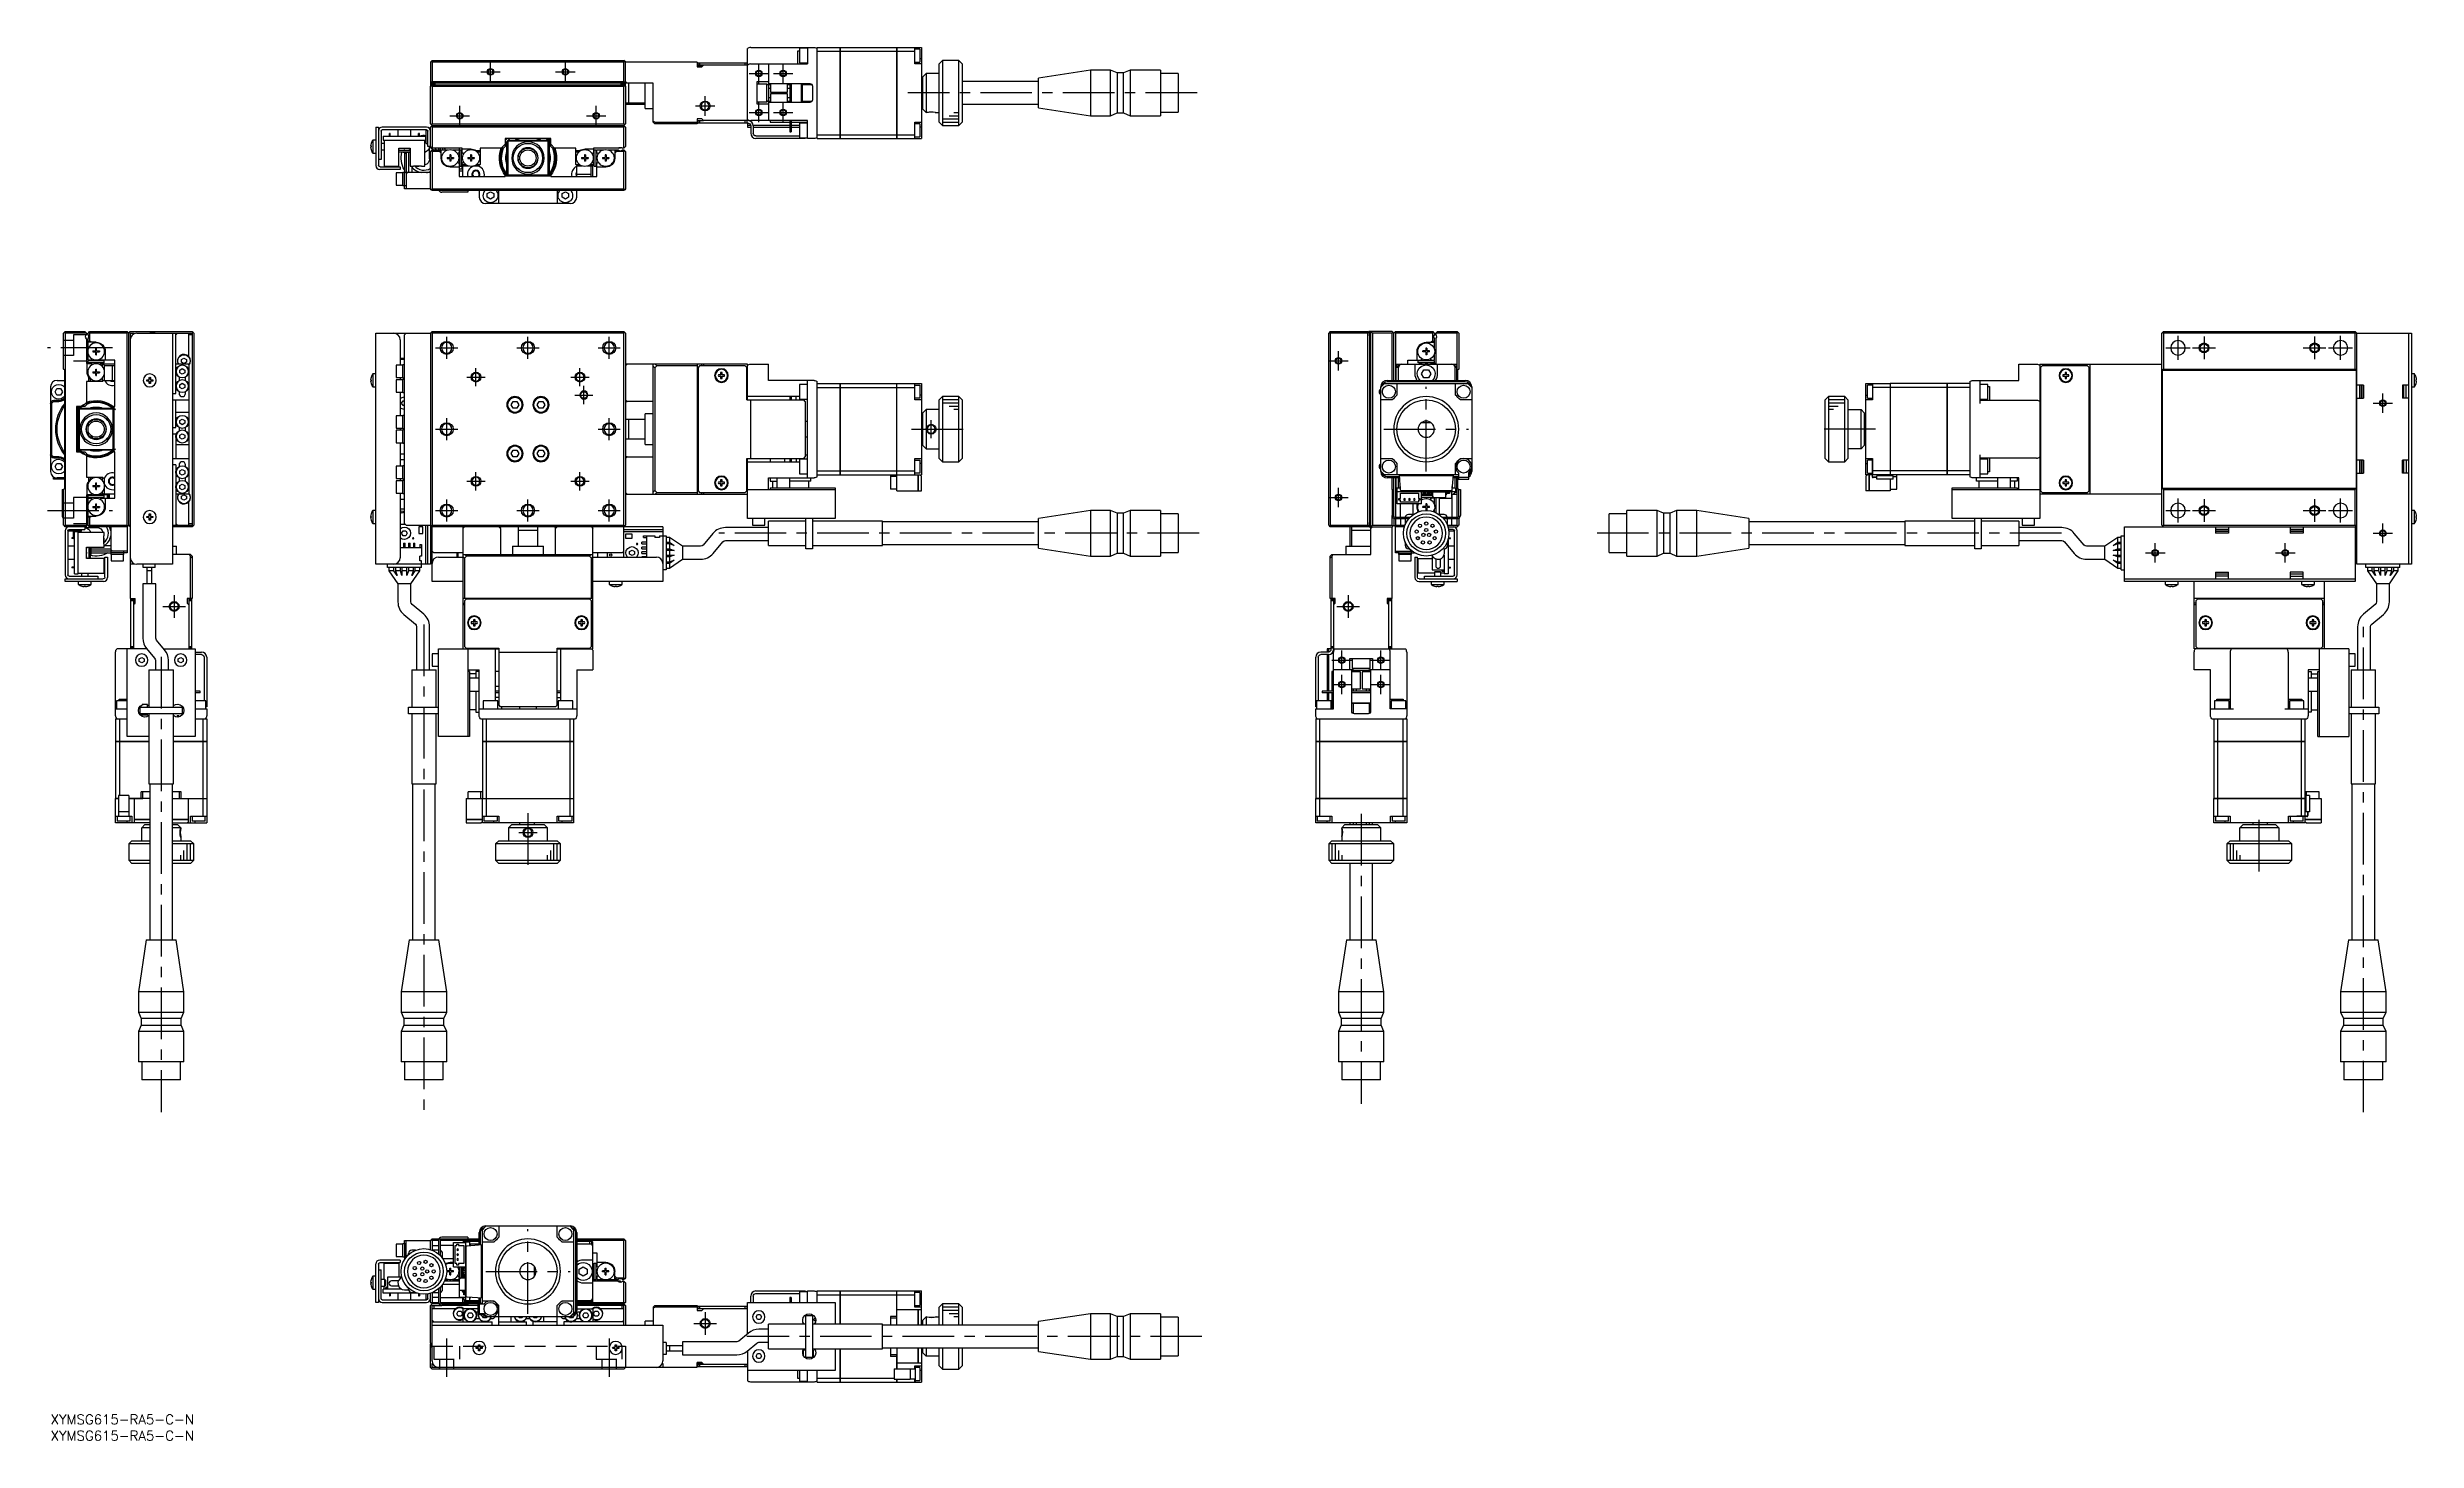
# Model space of a CAD drawing. Extents: x -1 to 728, y -8 to 420.
import ezdxf

# ---------------------------------------------------------------- set-up
doc = ezdxf.new("R2010")
doc.units = 0
doc.header["$LTSCALE"] = 0.5
doc.linetypes.add('CENTER', pattern=[50.8, 31.75, -6.35, 6.35, -6.35])
doc.linetypes.add('DASHED', pattern=[19.05, 12.7, -6.35])
for name, color, linetype in [('MSM_CENTER', 1, 'CENTER'), ('MSM_CONTINUOUS', 7, 'CONTINUOUS'), ('MSM_DASHED', 4, 'DASHED'), ('MSM_NARROW', 5, 'CONTINUOUS'), ('MSM_PART_NUMBER', 7, 'CONTINUOUS')]:
    doc.layers.add(name, color=color, linetype=linetype)
doc.styles.get("Standard").update_dxf_attribs({"font": 'txt.shx', "height": 1, "bigfont": 'bigfont.shx'})

# ---------------------------------------------------------------- blocks, each defined once
blk = doc.blocks.new('*U2')
at = {"layer": 'MSM_PART_NUMBER'}
blk.add_text('XYMSG615-RA5-C-N', height=3, dxfattribs=at).set_placement((0, -3))
blk = doc.blocks.new('*U3')
at = {"layer": 'MSM_PART_NUMBER'}
blk.add_text('XYMSG615-RA5-C-N', height=3, dxfattribs=at).set_placement((0, -8))

msp = doc.modelspace()

# ---------------------------------------------------------------- linework, layer by layer
at = {"layer": 'MSM_CENTER'}
for p, q in [((135.31, 409.77), (135.31, 415.77)), ((158.31, 409.77), (158.31, 415.77)), ((132.31, 412.77), (138.31, 412.77)), ((155.31, 412.77), (161.31, 412.77)), ((214.81, 412.27), (220.81, 412.27)), ((217.81, 409.27), (217.81, 415.27)), ((222.31, 412.27), (228.31, 412.27)), ((225.31, 409.27), (225.31, 415.27)), ((125.81, 396.27), (125.81, 402.27)), ((167.81, 396.27), (167.81, 402.27)), ((198.31, 402.27), (204.31, 402.27)), ((201.31, 399.27), (201.31, 405.27)), ((217.81, 397.27), (217.81, 403.27)), ((225.31, 397.27), (225.31, 403.27)), ((352.62, 406.27), (263.62, 406.27)), ((122.81, 399.27), (128.81, 399.27)), ((164.81, 399.27), (170.81, 399.27)), ((214.81, 400.27), (220.81, 400.27)), ((222.31, 400.27), (228.31, 400.27)), ((121.81, 324.51), (121.81, 331.31)), ((146.81, 324.51), (146.81, 331.31)), ((171.81, 324.51), (171.81, 331.31)), ((654.31, 324.21), (654.31, 331.61)), ((662.31, 331.41), (662.31, 324.41)), ((696.31, 331.41), (696.31, 324.41)), ((704.31, 324.21), (704.31, 331.61)), ((19, 327.91), (-1, 327.91)), ((118.41, 327.91), (125.21, 327.91)), ((130.81, 316.11), (130.81, 321.71)), ((143.41, 327.91), (150.21, 327.91)), ((162.81, 316.11), (162.81, 321.71)), ((168.41, 327.91), (175.21, 327.91)), ((393.09, 323.91), (399.09, 323.91)), ((396.09, 320.91), (396.09, 326.91)), ((650.61, 327.91), (658.01, 327.91)), ((658.81, 327.91), (665.81, 327.91)), ((692.81, 327.91), (699.81, 327.91)), ((700.61, 327.91), (708.01, 327.91)), ((128.01, 318.91), (133.61, 318.91)), ((160.01, 318.91), (165.61, 318.91)), ((161.21, 313.41), (166.81, 313.41)), ((164.01, 310.61), (164.01, 316.21)), ((423.09, 289.91), (423.09, 315.91)), ((717.31, 307.91), (717.31, 313.91)), ((121.81, 299.51), (121.81, 306.31)), ((171.81, 299.51), (171.81, 306.31)), ((714.31, 310.91), (720.31, 310.91)), ((118.41, 302.91), (125.21, 302.91)), ((168.41, 302.91), (175.21, 302.91)), ((264.81, 302.91), (282.81, 302.91)), ((270.81, 300.11), (270.81, 305.71)), ((410.09, 302.91), (436.09, 302.91)), ((561.31, 302.91), (543.31, 302.91)), ((128.01, 286.91), (133.61, 286.91)), ((130.81, 284.11), (130.81, 289.71)), ((160.01, 286.91), (165.61, 286.91)), ((162.81, 284.11), (162.81, 289.71)), ((396.09, 278.91), (396.09, 284.91)), ((-1, 277.91), (19, 277.91)), ((118.41, 277.91), (125.21, 277.91)), ((121.81, 274.51), (121.81, 281.31)), ((143.41, 277.91), (150.21, 277.91)), ((146.81, 274.51), (146.81, 281.31)), ((168.41, 277.91), (175.21, 277.91)), ((171.81, 274.51), (171.81, 281.31)), ((393.09, 281.91), (399.09, 281.91)), ((650.61, 277.91), (658.01, 277.91)), ((654.31, 274.21), (654.31, 281.61)), ((658.81, 277.91), (665.81, 277.91)), ((662.31, 281.41), (662.31, 274.41)), ((692.81, 277.91), (699.81, 277.91)), ((696.31, 281.41), (696.31, 274.41)), ((700.61, 277.91), (708.01, 277.91)), ((704.31, 274.21), (704.31, 281.61)), ((353.27, 270.91), (205.56, 270.91)), ((618.5, 270.91), (473.5, 270.91)), ((714.31, 270.91), (720.31, 270.91)), ((717.31, 267.91), (717.31, 273.91)), ((644.31, 264.91), (650.31, 264.91)), ((647.31, 261.91), (647.31, 267.91)), ((684.31, 264.91), (690.31, 264.91)), ((687.31, 261.91), (687.31, 267.91)), ((34.5, 248.41), (41.5, 248.41)), ((38, 251.91), (38, 244.91)), ((395.59, 248.41), (402.59, 248.41)), ((399.09, 251.91), (399.09, 244.91)), ((114.81, 242.91), (114.81, 92.91)), ((711.31, 92.91), (711.31, 242.91)), ((397.09, 228.91), (397.09, 234.91)), ((409.09, 228.91), (409.09, 234.91)), ((34, 232.91), (34, 92.91)), ((394.09, 231.91), (400.09, 231.91)), ((397.09, 221.41), (397.09, 227.41)), ((406.09, 231.91), (412.09, 231.91)), ((409.09, 221.41), (409.09, 227.41)), ((394.09, 224.41), (400.09, 224.41)), ((406.09, 224.41), (412.09, 224.41)), ((146.81, 184.91), (146.81, 166.91)), ((403.09, 184.64), (403.09, 95.53)), ((679.31, 166.91), (679.31, 184.91)), ((144.01, 178.91), (149.61, 178.91)), ((146.81, 31), (146.81, 57)), ((133.81, 44), (159.81, 44)), ((201.31, 31.5), (201.31, 24.5)), ((121.81, 11.6), (121.81, 23.37)), ((171.81, 23.37), (171.81, 11.6)), ((197.81, 28), (204.81, 28)), ((354.11, 24), (214.16, 24))]:
    msp.add_line(p, q, dxfattribs=at)
at = {"layer": 'MSM_CONTINUOUS'}
for p, q in [((116.81, 415.77), (117.31, 416.27)), ((116.81, 415.77), (116.81, 408.57)), ((117.06, 416.02), (117.31, 415.77)), ((117.31, 416.27), (176.31, 416.27)), ((176.31, 415.77), (117.31, 415.77)), ((117.31, 415.77), (117.31, 409.77)), ((176.56, 416.02), (176.31, 416.27)), ((176.31, 415.77), (176.56, 416.02)), ((176.31, 409.77), (176.31, 415.77)), ((176.56, 416.02), (176.81, 415.77)), ((176.81, 408.57), (176.81, 415.77)), ((198.81, 415.77), (176.81, 415.77)), ((198.81, 415.77), (198.81, 414.27)), ((199.11, 414.77), (199.11, 415.57)), ((199.11, 415.57), (214.11, 415.57)), ((199.61, 415.57), (199.61, 414.77)), ((213.61, 414.77), (213.61, 415.57)), ((214.11, 415.57), (214.11, 414.77)), ((214.31, 414.79), (214.31, 419.89)), ((215.31, 420.27), (234.81, 420.27)), ((229.81, 419.21), (230.31, 419.21)), ((229.81, 415.17), (229.81, 419.21)), ((230.31, 420.02), (230.31, 415.52)), ((232.81, 420.02), (230.31, 420.02)), ((230.31, 415.52), (232.81, 415.52)), ((232.81, 420.27), (232.81, 415.17)), ((235.81, 420.27), (242.8, 420.27)), ((235.81, 392.27), (235.81, 420.27)), ((235.81, 419.11), (242.8, 419.11)), ((242.8, 392.27), (242.8, 420.27)), ((242.81, 420.26), (242.8, 420.26)), ((242.81, 419.11), (242.8, 419.11)), ((242.81, 420.27), (260.3, 420.27)), ((242.81, 420.27), (242.81, 392.27)), ((242.81, 419.11), (260.3, 419.11)), ((260.3, 392.27), (260.3, 420.27)), ((260.31, 420.26), (260.3, 420.26)), ((260.31, 419.11), (260.3, 419.11)), ((260.31, 420.27), (267.81, 420.27)), ((260.31, 420.27), (260.31, 392.27)), ((260.31, 419.11), (265.81, 419.11)), ((265.81, 415.27), (265.81, 420.27)), ((267.31, 419.77), (265.81, 419.77)), ((265.81, 415.77), (267.31, 415.77)), ((267.31, 419.77), (267.31, 415.77)), ((267.81, 416.77), (267.31, 416.77)), ((267.81, 420.27), (267.81, 392.27)), ((274.31, 416.27), (273.31, 415.27)), ((274.31, 416.27), (274.31, 396.27)), ((279.31, 416.27), (274.31, 416.27)), ((279.31, 396.27), (279.31, 416.27)), ((280.31, 415.27), (279.31, 416.27)), ((117.31, 409.77), (116.81, 409.27)), ((185.31, 409.27), (116.81, 409.27)), ((116.81, 409.04), (118.21, 409.04)), ((116.91, 408.47), (116.81, 408.57)), ((116.81, 408.27), (117.06, 408.52)), ((116.81, 396.77), (116.81, 408.27)), ((116.91, 408.37), (116.91, 408.57)), ((117.31, 408.77), (117.06, 408.52)), ((117.06, 408.52), (117.31, 408.27)), ((117.91, 408.87), (117.21, 408.87)), ((117.31, 409.77), (176.31, 409.77)), ((117.31, 408.77), (176.31, 408.77)), ((176.31, 408.27), (117.31, 408.27)), ((117.31, 408.27), (117.31, 396.77)), ((118.21, 409.04), (118.21, 408.77)), ((176.81, 409.04), (175.41, 409.04)), ((175.41, 409.04), (175.41, 408.77)), ((176.41, 408.87), (175.71, 408.87)), ((176.81, 409.27), (176.31, 409.77)), ((176.56, 408.52), (176.31, 408.77)), ((176.31, 408.27), (176.56, 408.52)), ((176.31, 396.77), (176.31, 408.27)), ((176.56, 408.52), (176.81, 408.27)), ((176.81, 408.57), (176.71, 408.47)), ((176.71, 408.57), (176.71, 408.37)), ((177.31, 409.27), (176.81, 409.77)), ((176.81, 408.27), (176.81, 396.77)), ((177.81, 403.27), (177.81, 409.27)), ((182.81, 401.52), (182.81, 409.27)), ((185.31, 397.27), (185.31, 409.27)), ((200.56, 414.52), (198.81, 414.52)), ((198.81, 414.27), (200.31, 414.27)), ((214.31, 414.77), (199.11, 414.77)), ((200.81, 414.77), (200.31, 414.27)), ((214.31, 397.77), (214.31, 414.77)), ((215.31, 415.17), (232.81, 415.17)), ((217.31, 409.77), (220.81, 409.77)), ((217.31, 402.77), (217.31, 409.77)), ((220.31, 409.02), (217.31, 409.02)), ((220.31, 403.52), (220.31, 409.02)), ((220.81, 415.17), (220.81, 409.14)), ((220.81, 409.14), (220.91, 409.14)), ((220.83, 409.11), (220.91, 409.14)), ((220.91, 403.39), (220.91, 409.14)), ((221.41, 408.77), (220.91, 408.77)), ((221.11, 409.17), (233.51, 409.17)), ((221.31, 409.17), (221.31, 408.77)), ((221.41, 409.17), (221.41, 406.52)), ((226.61, 406.52), (226.61, 409.17)), ((227.31, 408.77), (226.61, 408.77)), ((227.31, 409.17), (227.31, 403.37)), ((227.81, 409.17), (227.81, 403.37)), ((230.91, 403.37), (230.91, 409.17)), ((231.11, 409.17), (231.11, 403.37)), ((234.21, 408.77), (231.11, 408.77)), ((234.31, 408.37), (234.31, 404.17)), ((267.81, 415.27), (265.81, 415.27)), ((268.31, 409.77), (267.81, 409.77)), ((268.31, 408.77), (267.81, 408.77)), ((268.31, 411.27), (269.31, 412.27)), ((268.31, 401.27), (268.31, 411.27)), ((269.31, 412.27), (269.31, 400.27)), ((273.31, 412.27), (269.31, 412.27)), ((273.31, 397.27), (273.31, 415.27)), ((280.31, 415.27), (280.31, 397.27)), ((303.81, 409.77), (280.31, 409.77)), ((319.81, 413.27), (303.81, 410.84)), ((303.81, 401.7), (303.81, 410.84)), ((319.81, 413.27), (319.81, 399.27)), ((326.01, 413.27), (319.81, 413.27)), ((326.01, 399.27), (326.01, 413.27)), ((328.01, 412.42), (326.01, 413.27)), ((328.01, 412.42), (328.01, 400.12)), ((330.01, 412.42), (328.01, 412.42)), ((332.01, 413.27), (330.01, 412.42)), ((330.01, 400.12), (330.01, 412.42)), ((332.01, 413.27), (332.01, 399.27)), ((341.31, 413.27), (332.01, 413.27)), ((341.31, 413.27), (341.31, 399.27)), ((346.81, 412.22), (341.31, 412.22)), ((346.81, 412.22), (346.81, 400.32)), ((176.81, 403.27), (182.81, 403.27)), ((176.81, 402.77), (182.81, 402.77)), ((182.81, 401.52), (185.31, 401.52)), ((217.31, 403.52), (220.31, 403.52)), ((220.81, 402.77), (217.31, 402.77)), ((220.81, 403.4), (220.81, 397.77)), ((220.81, 403.4), (220.91, 403.4)), ((220.91, 403.4), (220.82, 403.42)), ((220.91, 407.77), (221.41, 407.77)), ((221.41, 404.77), (220.91, 404.77)), ((220.91, 403.77), (221.41, 403.77)), ((233.51, 403.37), (221.11, 403.37)), ((221.31, 403.77), (221.31, 403.37)), ((221.41, 406.52), (226.61, 406.52)), ((226.61, 406.02), (221.41, 406.02)), ((221.41, 406.02), (221.41, 403.37)), ((226.61, 407.77), (227.31, 407.77)), ((226.61, 403.37), (226.61, 406.02)), ((227.31, 404.77), (226.61, 404.77)), ((226.61, 403.77), (227.31, 403.77)), ((231.11, 403.77), (234.21, 403.77)), ((267.81, 407.77), (268.31, 407.77)), ((268.31, 404.77), (267.81, 404.77)), ((267.81, 403.77), (268.31, 403.77)), ((267.81, 402.77), (268.31, 402.77)), ((269.31, 400.27), (268.31, 401.27)), ((280.31, 402.77), (303.81, 402.77)), ((303.81, 401.7), (319.81, 399.27)), ((100.01, 395.77), (100.01, 383.97)), ((100.01, 395.77), (100.81, 395.77)), ((100.81, 395.77), (100.81, 384.07)), ((101.61, 394.57), (101.61, 385.77)), ((115.61, 395.77), (102.01, 395.77)), ((115.61, 394.97), (102.01, 394.97)), ((104.44, 393.77), (104.19, 393.77)), ((104.19, 392.97), (104.19, 393.77)), ((104.44, 392.97), (104.44, 393.77)), ((106.81, 394.97), (106.81, 392.97)), ((110.81, 392.97), (110.81, 394.97)), ((113.44, 393.77), (113.19, 393.77)), ((113.19, 392.97), (113.19, 393.77)), ((113.44, 392.97), (113.44, 393.77)), ((115.96, 394.77), (115.51, 394.77)), ((115.51, 390.77), (115.51, 394.77)), ((116.01, 389.77), (116.01, 394.57)), ((117.06, 396.52), (116.81, 396.77)), ((116.81, 395.77), (117.31, 396.27)), ((116.81, 389.77), (116.81, 395.77)), ((117.31, 396.77), (117.06, 396.52)), ((117.06, 396.52), (117.31, 396.27)), ((117.06, 396.02), (117.31, 395.77)), ((117.31, 396.77), (176.31, 396.77)), ((117.31, 396.27), (176.31, 396.27)), ((117.31, 395.77), (117.31, 389.27)), ((176.31, 395.77), (117.31, 395.77)), ((128.31, 396.27), (128.66, 395.92)), ((128.66, 395.92), (164.96, 395.92)), ((131.41, 396.17), (131.41, 396.27)), ((131.81, 396.17), (131.41, 396.17)), ((131.81, 395.92), (131.81, 396.27)), ((161.81, 396.27), (161.81, 395.92)), ((164.96, 395.92), (165.31, 396.27)), ((176.56, 396.52), (176.31, 396.77)), ((176.31, 396.27), (176.81, 396.77)), ((176.31, 396.27), (176.81, 395.77)), ((176.31, 395.77), (176.56, 396.02)), ((176.31, 389.27), (176.31, 395.77)), ((176.81, 395.77), (176.81, 389.77)), ((185.31, 397.57), (185.93, 397.27)), ((185.81, 396.77), (185.31, 397.27)), ((198.81, 396.77), (185.81, 396.77)), ((185.93, 397.27), (186.43, 396.77)), ((185.93, 397.27), (198.81, 397.27)), ((198.81, 398.27), (198.81, 396.77)), ((200.31, 398.27), (198.81, 398.27)), ((199.11, 396.97), (199.11, 397.77)), ((199.11, 397.77), (200.81, 397.77)), ((214.51, 396.97), (199.11, 396.97)), ((199.61, 397.77), (199.61, 396.97)), ((200.31, 398.27), (200.81, 397.77)), ((214.51, 397.77), (200.81, 397.77)), ((213.61, 396.97), (213.61, 397.77)), ((214.11, 397.77), (214.11, 396.97)), ((214.31, 396.97), (214.31, 395.77)), ((215.31, 396.27), (214.31, 396.27)), ((214.31, 395.77), (215.31, 395.77)), ((232.81, 397.77), (215.31, 397.77)), ((215.31, 396.17), (215.31, 393.87)), ((227.31, 396.27), (216.11, 396.27)), ((216.11, 396.17), (216.11, 393.87)), ((216.11, 395.77), (227.31, 395.77)), ((221.31, 397.77), (221.31, 397.27)), ((221.31, 397.27), (227.31, 397.27)), ((227.31, 397.77), (227.31, 394.27)), ((227.31, 394.27), (227.81, 394.27)), ((227.81, 397.77), (227.81, 394.27)), ((227.81, 397.27), (232.81, 397.27)), ((230.31, 396.27), (227.81, 396.27)), ((227.81, 395.77), (230.31, 395.77)), ((230.31, 397.02), (230.31, 392.52)), ((232.81, 397.02), (230.31, 397.02)), ((232.81, 392.27), (232.81, 397.77)), ((265.81, 397.27), (267.81, 397.27)), ((265.81, 392.27), (265.81, 397.27)), ((267.31, 396.77), (265.81, 396.77)), ((267.31, 396.77), (267.31, 392.77)), ((267.81, 395.77), (267.31, 395.77)), ((269.56, 400.27), (269.31, 400.27)), ((269.56, 400.27), (269.57, 400.27)), ((272.06, 400.27), (273.31, 400.27)), ((273.31, 397.27), (274.31, 396.27)), ((274.31, 396.27), (279.31, 396.27)), ((279.31, 396.27), (280.31, 397.27)), ((319.81, 399.27), (326.01, 399.27)), ((326.01, 399.27), (328.01, 400.12)), ((328.01, 400.12), (330.01, 400.12)), ((330.01, 400.12), (332.01, 399.27)), ((332.01, 399.27), (341.31, 399.27)), ((341.31, 400.32), (346.81, 400.32)), ((98.43, 389.97), (98.56, 389.97)), ((98.56, 389.57), (98.43, 389.57)), ((98.56, 390.72), (98.56, 390.7)), ((98.56, 389.97), (98.56, 389.57)), ((98.56, 388.84), (98.56, 388.82)), ((99.12, 391.77), (99.12, 387.77)), ((100.01, 391.77), (99.12, 391.77)), ((99.12, 387.77), (100.01, 387.77)), ((102.56, 390.77), (101.61, 390.77)), ((101.61, 388.77), (102.56, 388.77)), ((102.31, 392.97), (102.31, 391.77)), ((102.31, 392.97), (115.31, 392.97)), ((102.31, 391.77), (115.31, 391.77)), ((102.56, 391.77), (102.56, 383.77)), ((107.06, 389.27), (110.56, 389.27)), ((107.06, 383.77), (107.06, 389.27)), ((110.56, 388.57), (107.06, 388.57)), ((110.56, 388.07), (107.06, 388.07)), ((110.56, 387.92), (108.81, 387.92)), ((108.81, 387.77), (108.81, 381.77)), ((108.81, 387.77), (109.31, 387.77)), ((109.31, 387.77), (109.31, 376.77)), ((110.06, 387.92), (110.06, 381.77)), ((110.56, 389.27), (110.56, 383.77)), ((115.06, 383.77), (115.06, 391.77)), ((115.31, 392.97), (115.31, 391.77)), ((115.51, 392.77), (115.31, 392.77)), ((115.51, 391.77), (115.32, 391.77)), ((115.51, 390.77), (116.01, 390.77)), ((116.81, 389.77), (116.01, 389.77)), ((116.56, 386.06), (116.56, 389.77)), ((117.31, 389.27), (116.81, 389.77)), ((116.81, 388.27), (117.31, 388.77)), ((116.81, 376.77), (116.81, 388.27)), ((117.06, 388.52), (117.31, 388.27)), ((126.61, 389.27), (117.31, 389.27)), ((117.31, 388.77), (122.2, 388.77)), ((117.31, 388.27), (117.31, 376.77)), ((119.61, 388.27), (117.31, 388.27)), ((119.31, 389.27), (119.31, 388.77)), ((120.11, 388.62), (119.61, 388.27)), ((119.61, 388.27), (120.11, 387.77)), ((119.81, 389.27), (119.81, 388.77)), ((120.11, 386.27), (120.11, 388.77)), ((120.56, 389.27), (120.56, 388.77)), ((121.91, 386.41), (121.91, 386.12)), ((121.91, 386.41), (122.71, 386.41)), ((122.44, 386.41), (122.44, 386.12)), ((123.06, 387.27), (122.77, 387.27)), ((122.77, 387.27), (122.77, 386.47)), ((122.77, 386.74), (123.06, 386.74)), ((123.06, 387.27), (123.06, 386.47)), ((123.12, 386.41), (123.91, 386.41)), ((123.38, 386.12), (123.38, 386.41)), ((123.63, 388.77), (125.61, 388.77)), ((123.91, 386.41), (123.91, 386.12)), ((125.61, 387.82), (125.32, 387.65)), ((125.61, 388.77), (125.61, 387.82)), ((125.73, 388.69), (125.73, 389.27)), ((125.81, 388.57), (125.76, 388.62)), ((125.81, 388.77), (126.41, 388.77)), ((125.81, 383.77), (125.81, 388.77)), ((126.41, 383.77), (126.41, 388.77)), ((126.61, 388.27), (126.41, 388.27)), ((126.61, 387.82), (126.61, 389.27)), ((126.61, 389.04), (129.27, 389.04)), ((126.61, 387.82), (126.84, 387.69)), ((126.81, 387.69), (126.81, 387.7)), ((128.31, 386.41), (129.11, 386.41)), ((128.31, 386.41), (128.31, 386.12)), ((128.84, 386.41), (128.84, 386.12)), ((129.17, 387.27), (129.17, 386.47)), ((129.46, 387.27), (129.17, 387.27)), ((129.17, 386.74), (129.46, 386.74)), ((129.46, 387.27), (129.46, 386.47)), ((129.52, 386.41), (130.31, 386.41)), ((129.78, 386.12), (129.78, 386.41)), ((130.31, 386.41), (130.31, 386.12)), ((130.83, 388.57), (132.11, 388.57)), ((132.11, 388.07), (131.39, 388.07)), ((132.11, 389.27), (132.11, 384.27)), ((139.31, 389.27), (132.11, 389.27)), ((138.61, 389.27), (139.81, 390.48)), ((139.81, 389.77), (139.31, 389.27)), ((139.81, 392.27), (139.81, 389.77)), ((153.81, 392.27), (139.81, 392.27)), ((140.31, 390.97), (140.81, 391.47)), ((140.31, 381.57), (140.31, 390.97)), ((140.61, 391.27), (140.61, 381.27)), ((140.81, 391.47), (141.11, 391.77)), ((152.81, 391.47), (140.81, 391.47)), ((141.11, 391.77), (152.51, 391.77)), ((143.95, 387.58), (144.01, 387.64)), ((144.01, 387.71), (144.01, 387.64)), ((145.75, 389.23), (145.75, 389.23)), ((152.51, 391.77), (152.81, 391.47)), ((153.01, 391.27), (152.81, 391.47)), ((153.01, 391.27), (153.31, 390.97)), ((153.01, 381.27), (153.01, 391.27)), ((153.31, 390.97), (153.31, 381.57)), ((153.81, 389.77), (153.81, 392.27)), ((153.81, 390.48), (155.02, 389.27)), ((154.31, 389.27), (153.81, 389.77)), ((161.51, 389.27), (154.31, 389.27)), ((161.51, 384.27), (161.51, 389.27)), ((161.51, 388.57), (162.8, 388.57)), ((162.23, 388.07), (161.51, 388.07)), ((163.31, 386.41), (164.11, 386.41)), ((163.31, 386.41), (163.31, 386.12)), ((163.84, 386.41), (163.84, 386.12)), ((164.17, 387.27), (164.17, 386.47)), ((164.46, 387.27), (164.17, 387.27)), ((164.17, 386.74), (164.46, 386.74)), ((164.36, 389.04), (167.01, 389.04)), ((164.46, 387.27), (164.46, 386.47)), ((164.52, 386.41), (165.31, 386.41)), ((164.78, 386.12), (164.78, 386.41)), ((165.31, 386.41), (165.31, 386.12)), ((166.79, 387.69), (167.01, 387.82)), ((166.81, 387.69), (166.81, 387.7)), ((167.01, 389.27), (167.01, 387.82)), ((175.31, 389.27), (167.01, 389.27)), ((167.21, 388.77), (167.81, 388.77)), ((167.21, 383.77), (167.21, 388.77)), ((167.81, 383.77), (167.81, 388.77)), ((168.01, 388.77), (170, 388.77)), ((168.01, 387.82), (168.01, 388.77)), ((168.31, 387.65), (168.01, 387.82)), ((169.71, 386.41), (170.51, 386.41)), ((169.71, 386.41), (169.71, 386.12)), ((170.24, 386.41), (170.24, 386.12)), ((170.86, 387.27), (170.57, 387.27)), ((170.57, 387.27), (170.57, 386.47)), ((170.57, 386.74), (170.86, 386.74)), ((170.86, 387.27), (170.86, 386.47)), ((170.92, 386.41), (171.71, 386.41)), ((171.18, 386.12), (171.18, 386.41)), ((171.43, 388.77), (174.55, 388.77)), ((171.71, 386.41), (171.71, 386.12)), ((173.51, 388.77), (173.51, 386.27)), ((174.01, 388.27), (173.51, 388.62)), ((173.51, 387.77), (174.01, 388.27)), ((176.31, 388.27), (174.01, 388.27)), ((175.31, 389.27), (175.31, 389.51)), ((176.31, 389.27), (175.88, 389.27)), ((175.88, 388.77), (176.31, 388.77)), ((176.81, 389.77), (176.31, 389.27)), ((176.31, 388.77), (176.81, 388.27)), ((176.31, 388.27), (176.56, 388.52)), ((176.31, 376.77), (176.31, 388.27)), ((176.81, 388.27), (176.81, 376.77)), ((216.91, 393.07), (230.31, 393.07)), ((232.11, 392.27), (216.91, 392.27)), ((230.31, 392.52), (232.81, 392.52)), ((231.61, 392.27), (231.61, 392.52)), ((232.11, 392.52), (232.11, 392.27)), ((234.81, 392.27), (232.81, 392.27)), ((235.81, 393.42), (242.8, 393.42)), ((235.81, 392.27), (242.8, 392.27)), ((242.81, 393.43), (242.8, 393.43)), ((242.81, 392.28), (242.8, 392.28)), ((242.81, 393.42), (260.3, 393.42)), ((242.81, 392.27), (260.3, 392.27)), ((260.31, 393.43), (260.3, 393.43)), ((260.31, 392.28), (260.3, 392.28)), ((260.31, 393.42), (265.81, 393.42)), ((260.31, 392.27), (267.81, 392.27)), ((265.81, 392.77), (267.31, 392.77)), ((101.61, 385.77), (100.81, 385.77)), ((107.51, 382.77), (101.21, 382.77)), ((101.31, 383.57), (107.51, 383.57)), ((102.56, 383.77), (107.06, 383.77)), ((108.31, 381.67), (106.31, 381.67)), ((106.31, 381.67), (106.31, 377.87)), ((107.51, 383.57), (107.51, 382.77)), ((116.81, 381.77), (108.31, 381.77)), ((108.31, 377.77), (108.31, 381.77)), ((108.81, 377.77), (108.81, 381.77)), ((109.31, 381.27), (109.81, 381.77)), ((110.56, 383.77), (111.56, 383.77)), ((111.06, 383.77), (111.06, 381.77)), ((111.56, 383.77), (111.56, 383.87)), ((111.56, 383.87), (114.06, 383.87)), ((112.36, 383.87), (112.36, 383.77)), ((112.36, 383.77), (113.26, 383.77)), ((112.74, 383.87), (112.74, 383.77)), ((112.89, 383.87), (112.89, 383.77)), ((113.26, 383.87), (113.26, 383.77)), ((114.06, 383.77), (114.06, 383.87)), ((114.06, 383.77), (115.06, 383.77)), ((121.91, 386.12), (122.71, 386.12)), ((122.77, 386.06), (122.77, 385.27)), ((122.77, 385.8), (123.06, 385.8)), ((123.06, 385.27), (122.77, 385.27)), ((125.61, 383.47), (122.91, 383.47)), ((123.06, 386.06), (123.06, 385.27)), ((123.12, 386.12), (123.91, 386.12)), ((125.32, 384.89), (125.61, 384.72)), ((125.41, 384.84), (125.4, 384.84)), ((125.61, 384.72), (125.61, 380.57)), ((125.61, 384.34), (125.81, 384.34)), ((126.81, 382.84), (125.61, 382.84)), ((125.61, 382.34), (126.81, 382.34)), ((126.81, 382.27), (125.61, 382.27)), ((125.61, 380.57), (139.81, 380.57)), ((125.81, 383.77), (126.41, 383.77)), ((126.41, 384.34), (126.61, 384.34)), ((126.84, 384.85), (126.61, 384.72)), ((126.61, 382.84), (126.61, 384.72)), ((127.11, 383.77), (126.61, 384.27)), ((126.61, 384.27), (127.65, 384.27)), ((126.61, 382.27), (126.61, 382.34)), ((126.81, 384.83), (126.81, 384.84)), ((126.81, 384.84), (126.81, 384.84)), ((126.81, 380.57), (126.81, 384.07)), ((128.6, 383.77), (127.11, 383.77)), ((128.31, 386.12), (129.11, 386.12)), ((129.17, 386.06), (129.17, 385.27)), ((129.17, 385.8), (129.46, 385.8)), ((129.46, 385.27), (129.17, 385.27)), ((129.46, 386.06), (129.46, 385.27)), ((129.52, 386.12), (130.31, 386.12)), ((131.61, 383.77), (130.03, 383.77)), ((130.98, 384.27), (132.11, 384.27)), ((132.11, 384.27), (131.61, 383.77)), ((139.81, 380.77), (153.81, 380.77)), ((139.81, 380.57), (139.81, 380.77)), ((140.31, 381.57), (140.81, 381.07)), ((141.11, 380.77), (140.81, 381.07)), ((140.81, 381.07), (152.81, 381.07)), ((143.65, 383.07), (143.84, 383.07)), ((144.06, 382.84), (143.84, 383.07)), ((144.06, 382.84), (143.9, 382.84)), ((144.01, 384.89), (143.95, 384.96)), ((144.01, 384.89), (144.01, 384.82)), ((144.06, 382.71), (144.06, 382.84)), ((145.75, 383.3), (145.75, 383.3)), ((149.79, 383.07), (149.56, 382.84)), ((149.56, 382.84), (149.56, 382.71)), ((149.73, 382.84), (149.56, 382.84)), ((149.79, 383.07), (149.98, 383.07)), ((152.81, 381.07), (152.51, 380.77)), ((152.81, 381.07), (153.01, 381.27)), ((153.31, 381.57), (153.01, 381.27)), ((153.81, 380.77), (153.81, 380.57)), ((153.81, 380.57), (168.01, 380.57)), ((162.01, 383.77), (161.51, 384.27)), ((161.51, 384.27), (162.65, 384.27)), ((161.76, 383.77), (161.76, 380.57)), ((163.6, 383.77), (161.76, 383.77)), ((161.76, 381.27), (166.26, 381.27)), ((163.31, 386.12), (164.11, 386.12)), ((164.17, 386.06), (164.17, 385.27)), ((164.17, 385.8), (164.46, 385.8)), ((164.46, 385.27), (164.17, 385.27)), ((164.46, 386.06), (164.46, 385.27)), ((164.52, 386.12), (165.31, 386.12)), ((166.51, 383.77), (165.03, 383.77)), ((165.98, 384.27), (167.01, 384.27)), ((166.26, 380.57), (166.26, 383.77)), ((167.01, 384.27), (166.51, 383.77)), ((167.01, 384.72), (166.79, 384.85)), ((166.81, 384.83), (166.81, 384.84)), ((166.81, 380.57), (166.81, 384.07)), ((167.01, 384.72), (167.01, 384.27)), ((167.21, 383.77), (167.81, 383.77)), ((168.01, 384.72), (168.31, 384.89)), ((168.01, 380.57), (168.01, 384.72)), ((170.71, 383.47), (168.01, 383.47)), ((169.71, 386.12), (170.51, 386.12)), ((170.57, 386.06), (170.57, 385.27)), ((170.57, 385.8), (170.86, 385.8)), ((170.86, 385.27), (170.57, 385.27)), ((170.86, 386.06), (170.86, 385.27)), ((170.92, 386.12), (171.71, 386.12)), ((106.31, 377.87), (108.31, 377.87)), ((108.31, 377.77), (109.31, 377.77)), ((108.81, 376.77), (108.81, 377.77)), ((116.81, 376.77), (108.81, 376.77)), ((117.06, 376.52), (116.81, 376.77)), ((117.31, 376.77), (117.06, 376.52)), ((117.31, 376.27), (117.06, 376.52)), ((117.31, 376.77), (176.31, 376.77)), ((176.31, 376.27), (117.31, 376.27)), ((128.31, 375.77), (120.31, 375.77)), ((128.31, 376.27), (128.31, 375.77)), ((131.81, 376.27), (131.81, 374.27)), ((137.81, 372.27), (133.81, 372.27)), ((134.31, 375.35), (135.31, 375.92)), ((134.31, 374.19), (134.31, 375.35)), ((135.31, 373.61), (134.31, 374.19)), ((135.31, 375.92), (136.31, 375.35)), ((136.31, 374.19), (135.31, 373.61)), ((136.31, 375.35), (136.31, 374.19)), ((137.81, 372.27), (137.81, 376.27)), ((155.81, 372.27), (137.81, 372.27)), ((155.81, 376.27), (155.81, 372.27)), ((159.81, 372.27), (155.81, 372.27)), ((157.31, 375.35), (158.31, 375.92)), ((157.31, 374.19), (157.31, 375.35)), ((158.31, 373.61), (157.31, 374.19)), ((158.31, 375.92), (159.31, 375.35)), ((159.31, 374.19), (158.31, 373.61)), ((159.31, 375.35), (159.31, 374.19)), ((161.81, 374.27), (161.81, 376.27)), ((176.56, 376.52), (176.31, 376.77)), ((176.56, 376.52), (176.31, 376.27)), ((176.81, 376.77), (176.56, 376.52)), ((4, 332.41), (4.5, 332.91)), ((4, 321.41), (4, 332.41)), ((4.5, 332.41), (4.25, 332.66)), ((4.5, 332.91), (10.5, 332.91)), ((4.5, 332.41), (4.5, 273.41)), ((11, 332.41), (4.5, 332.41)), ((10.5, 332.91), (11, 332.41)), ((11, 332.41), (11, 331.97)), ((11, 330.65), (11, 323.11)), ((11.5, 332.41), (11.75, 332.66)), ((11.5, 331.97), (11.5, 332.41)), ((11.5, 327.52), (11.5, 330.65)), ((14, 329.61), (11.5, 329.61)), ((12, 330.11), (11.65, 329.61)), ((11.75, 332.66), (12, 332.91)), ((12, 332.41), (11.75, 332.66)), ((12, 332.91), (23.5, 332.91)), ((23.5, 332.41), (12, 332.41)), ((12, 332.41), (12, 330.11)), ((12.5, 329.61), (12, 330.11)), ((23.5, 332.91), (24, 332.41)), ((23.75, 332.66), (23.5, 332.41)), ((23.5, 273.41), (23.5, 332.41)), ((24.25, 332.66), (24, 332.41)), ((24, 273.41), (24, 332.41)), ((24.25, 332.66), (24.5, 332.91)), ((24.5, 332.41), (24.25, 332.66)), ((24.5, 332.91), (31.7, 332.91)), ((24.5, 332.41), (25.7, 332.41)), ((24.5, 332.41), (24.5, 250.91)), ((26.5, 332.41), (43.5, 332.41)), ((31, 332.91), (30.5, 332.41)), ((31, 332.91), (31, 332.41)), ((31.23, 332.91), (31.23, 332.41)), ((31.4, 332.51), (31.4, 332.41)), ((31.75, 332.66), (31.5, 332.41)), ((31.7, 332.91), (31.8, 332.81)), ((31.7, 332.81), (31.9, 332.81)), ((31.75, 332.66), (32, 332.91)), ((32, 332.41), (31.75, 332.66)), ((32, 332.91), (43.5, 332.91)), ((37.5, 332.41), (37.5, 261.41)), ((38.5, 331.91), (39, 332.41)), ((38.5, 313.91), (38.5, 332.41)), ((42.5, 325.23), (42.5, 332.41)), ((43.5, 331.91), (42.5, 331.91)), ((43.5, 332.91), (43.75, 332.66)), ((43.75, 332.66), (43.5, 332.41)), ((43.5, 332.41), (43.5, 273.41)), ((44, 332.41), (43.75, 332.66)), ((44, 332.41), (44, 273.41)), ((100.01, 332.41), (116.81, 332.41)), ((100.01, 261.41), (100.01, 332.41)), ((107.51, 330.41), (107.51, 322.56)), ((109.31, 332.41), (108.81, 331.91)), ((108.81, 273.91), (108.81, 331.91)), ((117.06, 332.66), (116.81, 332.41)), ((116.81, 332.41), (116.81, 261.41)), ((117.31, 332.91), (117.06, 332.66)), ((117.31, 332.41), (117.06, 332.66)), ((117.31, 332.91), (176.31, 332.91)), ((117.31, 332.41), (117.31, 273.41)), ((176.31, 332.41), (117.31, 332.41)), ((176.81, 332.41), (176.31, 332.91)), ((176.56, 332.66), (176.31, 332.41)), ((176.31, 273.41), (176.31, 332.41)), ((176.81, 332.41), (176.81, 273.41)), ((393.59, 332.91), (393.09, 332.41)), ((393.09, 273.41), (393.09, 332.41)), ((393.59, 332.41), (393.34, 332.66)), ((393.59, 332.91), (405.09, 332.91)), ((393.59, 332.41), (393.59, 273.41)), ((405.09, 332.41), (393.59, 332.41)), ((405.09, 332.91), (405.34, 332.66)), ((405.34, 332.66), (405.09, 332.41)), ((405.09, 273.41), (405.09, 332.41)), ((405.19, 332.81), (405.39, 332.81)), ((405.29, 332.81), (405.39, 332.91)), ((405.59, 332.41), (405.34, 332.66)), ((412.59, 332.91), (405.39, 332.91)), ((405.59, 332.41), (405.59, 273.41)), ((405.87, 331.51), (405.59, 331.51)), ((405.69, 331.81), (405.69, 332.51)), ((405.87, 332.91), (405.87, 331.51)), ((406.09, 264.41), (406.09, 332.91)), ((406.59, 332.41), (406.09, 332.91)), ((412.59, 332.41), (406.59, 332.41)), ((406.59, 332.41), (406.59, 273.41)), ((412.59, 332.91), (412.84, 332.66)), ((412.84, 332.66), (412.59, 332.41)), ((412.59, 317.91), (412.59, 332.41)), ((413.09, 332.41), (412.84, 332.66)), ((413.09, 332.41), (413.59, 332.91)), ((413.09, 317.91), (413.09, 332.41)), ((413.59, 332.41), (413.34, 332.66)), ((413.59, 332.91), (425.09, 332.91)), ((413.59, 332.41), (413.59, 317.91)), ((425.09, 332.41), (413.59, 332.41)), ((423.09, 329.61), (425.59, 329.61)), ((425.09, 330.11), (424.59, 329.61)), ((425.09, 332.91), (425.34, 332.66)), ((425.34, 332.66), (425.09, 332.41)), ((425.09, 330.11), (425.09, 332.41)), ((425.45, 329.61), (425.09, 330.11)), ((425.34, 332.66), (425.59, 332.41)), ((425.59, 332.41), (425.59, 331.97)), ((425.59, 327.52), (425.59, 330.65)), ((426.09, 332.41), (426.59, 332.91)), ((432.59, 332.41), (426.09, 332.41)), ((426.09, 332.41), (426.09, 331.97)), ((426.09, 330.65), (426.09, 323.11)), ((426.59, 332.91), (432.59, 332.91)), ((432.59, 332.91), (433.09, 332.41)), ((432.84, 332.66), (432.59, 332.41)), ((432.59, 317.91), (432.59, 332.41)), ((433.09, 332.41), (433.09, 321.41)), ((649.56, 332.66), (649.31, 332.41)), ((649.31, 273.41), (649.31, 332.41)), ((649.81, 332.91), (649.56, 332.66)), ((649.56, 332.66), (649.81, 332.41)), ((649.81, 332.91), (708.81, 332.91)), ((649.81, 332.41), (649.81, 321.41)), ((708.81, 332.41), (649.81, 332.41)), ((709.06, 332.66), (708.81, 332.91)), ((708.81, 332.41), (709.06, 332.66)), ((708.81, 321.41), (708.81, 332.41)), ((709.31, 332.41), (709.06, 332.66)), ((709.31, 261.41), (709.31, 332.41)), ((709.31, 332.41), (726.11, 332.41)), ((725.31, 261.41), (725.31, 332.41)), ((726.11, 332.41), (726.11, 261.41)), ((4.35, 321.06), (4, 321.41)), ((4.35, 284.76), (4.35, 321.06)), ((11, 323.11), (12.45, 323.11)), ((11.23, 320.45), (11.23, 323.11)), ((11.5, 324.11), (11.5, 326.09)), ((12.45, 324.11), (11.5, 324.11)), ((16.5, 323.91), (11.5, 323.91)), ((11.5, 323.31), (11.5, 323.91)), ((16.5, 323.31), (11.5, 323.31)), ((12.62, 324.4), (12.45, 324.11)), ((12.58, 322.88), (12.45, 323.11)), ((12.58, 322.91), (12.57, 322.91)), ((13, 326.95), (13, 326.66)), ((13, 326.95), (13.8, 326.95)), ((13, 326.66), (13.8, 326.66)), ((13.53, 326.66), (13.53, 326.95)), ((13.86, 327.01), (13.86, 327.81)), ((13.86, 327.81), (14.15, 327.81)), ((14.15, 327.28), (13.86, 327.28)), ((13.86, 325.81), (13.86, 326.6)), ((13.86, 326.34), (14.15, 326.34)), ((13.86, 325.81), (14.15, 325.81)), ((13.86, 321.41), (14.15, 321.41)), ((13.86, 320.61), (13.86, 321.41)), ((14.15, 320.88), (13.86, 320.88)), ((14.15, 327.01), (14.15, 327.81)), ((14.15, 325.81), (14.15, 326.6)), ((14.15, 320.61), (14.15, 321.41)), ((14.21, 326.95), (15, 326.95)), ((14.21, 326.66), (15, 326.66)), ((14.47, 326.66), (14.47, 326.95)), ((15, 326.95), (15, 326.66)), ((15.55, 324.11), (15.38, 324.4)), ((15.55, 323.11), (15.42, 322.88)), ((15.43, 322.91), (15.42, 322.91)), ((19.7, 324.11), (15.55, 324.11)), ((15.55, 323.11), (16, 323.11)), ((16, 322.07), (16, 323.11)), ((16, 323.11), (16.5, 322.61)), ((19.7, 322.91), (16.2, 322.91)), ((16.5, 323.31), (16.5, 323.91)), ((16.5, 322.61), (16.5, 321.12)), ((19.7, 322.36), (16.5, 322.36)), ((16.8, 326.81), (16.8, 324.11)), ((19, 317.86), (19, 322.36)), ((19.7, 309.91), (19.7, 324.11)), ((42.5, 322.91), (38.5, 322.91)), ((39.75, 321.09), (40.5, 321.52)), ((39.75, 320.22), (39.75, 321.09)), ((40.25, 324.34), (41, 324.77)), ((40.25, 323.47), (40.25, 324.34)), ((41, 323.04), (40.25, 323.47)), ((40.5, 321.52), (41.25, 321.09)), ((41, 324.77), (41.75, 324.34)), ((41.75, 323.47), (41, 323.04)), ((41.25, 321.09), (41.25, 320.22)), ((41.75, 324.34), (41.75, 323.47)), ((42.5, 322.91), (42.5, 282.91)), ((106.31, 322.56), (106.31, 318.76)), ((108.31, 322.56), (106.31, 322.56)), ((107.51, 324.71), (108.81, 324.71)), ((107.51, 324.41), (108.81, 324.41)), ((108.31, 318.66), (108.31, 322.66)), ((108.81, 322.66), (108.31, 322.66)), ((214.31, 322.91), (176.81, 322.91)), ((176.81, 322.41), (177.31, 322.91)), ((185.31, 282.91), (185.31, 322.91)), ((185.81, 321.8), (185.31, 322.3)), ((186.43, 322.41), (185.81, 321.8)), ((185.81, 321.8), (185.81, 284.02)), ((185.93, 322.91), (186.43, 322.41)), ((198.81, 322.41), (186.43, 322.41)), ((198.81, 322.91), (198.81, 282.91)), ((199.61, 322.41), (199.11, 321.91)), ((199.11, 321.91), (199.11, 283.91)), ((213.61, 322.41), (199.61, 322.41)), ((200.31, 322.41), (200.31, 322.91)), ((200.81, 322.91), (200.81, 322.41)), ((214.11, 321.91), (213.61, 322.41)), ((214.11, 311.91), (214.11, 321.91)), ((214.31, 311.91), (214.31, 322.91)), ((215.31, 322.91), (220.81, 322.91)), ((220.81, 317.91), (220.81, 322.91)), ((414.09, 322.91), (413.59, 322.41)), ((413.79, 317.91), (413.79, 322.41)), ((413.79, 322.41), (414.59, 322.41)), ((414.59, 321.91), (413.79, 321.91)), ((414.09, 322.91), (432.59, 322.91)), ((414.59, 321.91), (414.59, 322.91)), ((414.59, 317.91), (414.59, 321.91)), ((417.39, 324.11), (421.54, 324.11)), ((417.39, 322.91), (417.39, 324.11)), ((419.59, 322.91), (419.59, 319.91)), ((420.29, 324.11), (420.29, 326.81)), ((425.59, 323.91), (420.59, 323.91)), ((420.59, 323.31), (420.59, 323.91)), ((425.59, 323.31), (420.59, 323.31)), ((420.89, 322.91), (421.09, 323.11)), ((421.54, 323.11), (421.09, 323.11)), ((421.09, 323.11), (421.09, 322.91)), ((421.54, 324.11), (421.72, 324.4)), ((421.54, 323.11), (421.66, 322.91)), ((421.65, 319.91), (422.37, 321.16)), ((422.89, 326.95), (422.09, 326.95)), ((422.09, 326.66), (422.09, 326.95)), ((422.89, 326.66), (422.09, 326.66)), ((422.37, 321.16), (423.82, 321.16)), ((422.62, 326.95), (422.62, 326.66)), ((423.24, 327.81), (422.95, 327.81)), ((422.95, 327.81), (422.95, 327.01)), ((423.24, 327.28), (422.95, 327.28)), ((422.95, 326.6), (422.95, 325.81)), ((422.95, 326.34), (423.24, 326.34)), ((423.24, 325.81), (422.95, 325.81)), ((423.24, 327.81), (423.24, 327.01)), ((423.24, 326.6), (423.24, 325.81)), ((424.09, 326.95), (423.3, 326.95)), ((424.09, 326.66), (423.3, 326.66)), ((423.56, 326.95), (423.56, 326.66)), ((423.82, 321.16), (424.54, 319.91)), ((424.09, 326.66), (424.09, 326.95)), ((424.47, 324.4), (424.64, 324.11)), ((424.53, 322.91), (424.64, 323.11)), ((424.64, 324.11), (425.59, 324.11)), ((426.09, 323.11), (424.64, 323.11)), ((425.59, 324.11), (425.59, 326.09)), ((425.59, 323.31), (425.59, 323.91)), ((425.87, 323.11), (425.87, 322.91)), ((426.59, 319.91), (426.59, 322.91)), ((431.59, 322.71), (431.59, 322.91)), ((431.86, 322.41), (432.39, 322.41)), ((432.39, 321.91), (431.99, 321.91)), ((431.99, 317.91), (431.99, 321.91)), ((432.39, 322.41), (432.39, 317.91)), ((433.09, 321.41), (432.74, 321.06)), ((432.74, 321.06), (432.74, 317.91)), ((605.31, 317.91), (605.31, 322.91)), ((605.31, 322.91), (610.81, 322.91)), ((611.81, 322.91), (611.81, 275.41)), ((611.81, 322.91), (649.31, 322.91)), ((612.51, 322.41), (612.01, 321.91)), ((612.01, 321.91), (612.01, 283.91)), ((626.51, 322.41), (612.51, 322.41)), ((625.31, 322.41), (625.31, 322.91)), ((625.81, 322.41), (625.81, 322.91)), ((627.01, 321.91), (626.51, 322.41)), ((627.01, 283.91), (627.01, 321.91)), ((627.31, 282.91), (627.31, 322.91)), ((649.81, 321.41), (649.46, 321.06)), ((649.46, 321.06), (649.46, 284.76)), ((649.46, 321.06), (709.16, 321.06)), ((649.81, 321.41), (708.81, 321.41)), ((709.16, 321.06), (708.81, 321.41)), ((709.16, 284.76), (709.16, 321.06)), ((0, 315.91), (0, 289.91)), ((1.35, 314.41), (1.92, 315.41)), ((1.92, 313.41), (1.35, 314.41)), ((1.92, 315.41), (3.08, 315.41)), ((3.08, 313.41), (1.92, 313.41)), ((2, 317.91), (4.35, 317.91)), ((3.08, 315.41), (3.65, 314.41)), ((3.65, 314.41), (3.08, 313.41)), ((16, 317.61), (11, 317.61)), ((11, 317.61), (11, 310.41)), ((11.7, 317.61), (11.7, 318.89)), ((12.2, 318.33), (12.2, 317.61)), ((13, 320.55), (13.8, 320.55)), ((13, 320.55), (13, 320.26)), ((13, 320.26), (13.8, 320.26)), ((13.53, 320.26), (13.53, 320.55)), ((13.86, 319.41), (13.86, 320.2)), ((13.86, 319.94), (14.15, 319.94)), ((13.86, 319.41), (14.15, 319.41)), ((14.15, 319.41), (14.15, 320.2)), ((14.21, 320.55), (15, 320.55)), ((14.21, 320.26), (15, 320.26)), ((14.47, 320.26), (14.47, 320.55)), ((15, 320.55), (15, 320.26)), ((16, 317.61), (16, 318.75)), ((16.5, 318.11), (16, 317.61)), ((16.5, 319.69), (16.5, 317.86)), ((16.5, 317.86), (19.7, 317.86)), ((29.57, 318.11), (30.3, 318.11)), ((30.3, 317.71), (29.57, 317.71)), ((30.3, 318.11), (30.3, 318.84)), ((30.3, 316.98), (30.3, 317.71)), ((30.7, 318.84), (30.7, 318.11)), ((30.7, 318.11), (31.43, 318.11)), ((31.43, 317.71), (30.7, 317.71)), ((30.7, 317.71), (30.7, 316.98)), ((37.5, 313.91), (38.5, 313.91)), ((39.5, 318.93), (39.5, 317.89)), ((39.5, 314.43), (39.5, 313.91)), ((40.5, 319.79), (39.75, 320.22)), ((39.75, 316.59), (40.5, 317.02)), ((39.75, 315.72), (39.75, 316.59)), ((40.5, 315.29), (39.75, 315.72)), ((41.25, 320.22), (40.5, 319.79)), ((40.5, 317.02), (41.25, 316.59)), ((41.25, 315.72), (40.5, 315.29)), ((41.25, 316.59), (41.25, 315.72)), ((41.5, 317.89), (41.5, 318.93)), ((41.5, 313.91), (41.5, 314.43)), ((98.43, 318.11), (98.56, 318.11)), ((98.56, 317.71), (98.43, 317.71)), ((98.56, 318.86), (98.56, 318.84)), ((98.56, 318.11), (98.56, 317.71)), ((98.56, 316.98), (98.56, 316.96)), ((99.12, 319.91), (99.12, 315.91)), ((100.01, 319.91), (99.12, 319.91)), ((99.12, 315.91), (100.01, 315.91)), ((106.31, 318.76), (108.31, 318.76)), ((106.31, 318.06), (106.31, 314.26)), ((108.31, 318.06), (106.31, 318.06)), ((106.31, 314.26), (108.31, 314.26)), ((107.51, 318.76), (107.51, 318.06)), ((107.51, 314.26), (107.51, 307.06)), ((108.31, 318.66), (108.81, 318.66)), ((108.31, 314.16), (108.31, 318.16)), ((108.81, 318.16), (108.31, 318.16)), ((108.31, 314.16), (108.81, 314.16)), ((206.07, 319.65), (205.39, 319.65)), ((205.39, 319.17), (206.07, 319.17)), ((206.07, 320.33), (206.07, 319.65)), ((206.07, 319.17), (206.07, 318.49)), ((206.55, 319.65), (206.55, 320.33)), ((207.23, 319.65), (206.55, 319.65)), ((206.55, 319.17), (207.23, 319.17)), ((206.55, 318.49), (206.55, 319.17)), ((234.81, 317.91), (220.81, 317.91)), ((232.81, 316.66), (230.31, 316.66)), ((230.31, 316.66), (230.31, 312.16)), ((232.81, 287.91), (232.81, 317.91)), ((235.81, 288.29), (235.81, 317.53)), ((235.81, 316.91), (242.8, 316.91)), ((235.81, 315.75), (242.8, 315.75)), ((242.8, 288.91), (242.8, 316.91)), ((242.81, 316.9), (242.8, 316.9)), ((242.81, 315.75), (242.8, 315.75)), ((242.81, 316.91), (260.3, 316.91)), ((242.81, 316.91), (242.81, 288.91)), ((242.81, 315.75), (260.3, 315.75)), ((260.3, 284.91), (260.3, 316.91)), ((260.31, 316.9), (260.3, 316.9)), ((260.31, 315.75), (260.3, 315.75)), ((260.31, 316.91), (267.81, 316.91)), ((260.31, 283.91), (260.31, 316.91)), ((260.31, 315.75), (265.81, 315.75)), ((265.81, 311.91), (265.81, 316.91)), ((265.81, 316.41), (267.31, 316.41)), ((267.31, 316.41), (267.31, 312.41)), ((267.81, 313.41), (267.31, 313.41)), ((267.81, 316.91), (267.81, 288.91)), ((409.09, 289.91), (409.09, 315.91)), ((410.25, 316.91), (435.94, 316.91)), ((411.09, 317.91), (435.09, 317.91)), ((411.09, 317.53), (435.09, 317.53)), ((414.09, 316.91), (414.09, 313.41)), ((422.37, 318.66), (421.65, 319.91)), ((423.82, 318.66), (422.37, 318.66)), ((424.54, 319.91), (423.82, 318.66)), ((432.09, 313.41), (432.09, 316.91)), ((437.09, 315.91), (437.09, 289.91)), ((558.31, 288.91), (558.31, 316.91)), ((558.31, 316.91), (565.81, 316.91)), ((558.31, 313.41), (558.81, 313.41)), ((558.81, 312.41), (558.81, 316.41)), ((560.31, 316.41), (558.81, 316.41)), ((560.31, 316.91), (560.31, 311.91)), ((565.81, 315.75), (560.31, 315.75)), ((565.81, 316.91), (565.81, 288.61)), ((565.81, 316.9), (565.82, 316.9)), ((565.81, 315.75), (565.82, 315.75)), ((583.31, 316.91), (565.82, 316.91)), ((565.82, 316.91), (565.82, 288.61)), ((583.31, 315.75), (565.82, 315.75)), ((583.31, 288.91), (583.31, 316.91)), ((583.31, 316.9), (583.32, 316.9)), ((583.31, 315.75), (583.32, 315.75)), ((590.31, 316.91), (583.32, 316.91)), ((583.32, 316.91), (583.32, 288.91)), ((590.31, 315.75), (583.32, 315.75)), ((590.31, 317.53), (590.31, 288.29)), ((591.31, 317.91), (605.31, 317.91)), ((593.31, 317.91), (593.31, 310.81)), ((595.81, 316.66), (593.31, 316.66)), ((595.81, 312.16), (595.81, 316.66)), ((595.81, 315.99), (596.31, 315.99)), ((596.31, 315.99), (596.31, 311.81)), ((612.01, 317.41), (611.81, 317.41)), ((619.57, 319.65), (618.89, 319.65)), ((618.89, 319.17), (619.57, 319.17)), ((619.57, 320.33), (619.57, 319.65)), ((619.57, 319.17), (619.57, 318.49)), ((620.05, 319.65), (620.05, 320.33)), ((620.73, 319.65), (620.05, 319.65)), ((620.05, 318.49), (620.05, 319.17)), ((620.05, 319.17), (620.73, 319.17)), ((627.01, 317.41), (627.31, 317.41)), ((627.31, 316.66), (627.01, 316.66)), ((711.31, 316.41), (709.31, 316.41)), ((710.11, 316.41), (710.11, 315.46)), ((710.11, 315.46), (710.11, 313.35)), ((710.11, 313.35), (710.11, 312.41)), ((710.61, 316.41), (710.61, 312.41)), ((710.81, 316.41), (710.81, 312.41)), ((711.31, 316.41), (711.31, 312.41)), ((725.31, 316.41), (723.31, 316.41)), ((723.31, 316.41), (723.31, 312.41)), ((723.81, 312.41), (723.81, 316.41)), ((724.51, 312.41), (724.51, 316.41)), ((727.01, 319.91), (726.11, 319.91)), ((726.11, 315.91), (727.01, 315.91)), ((727.01, 315.91), (727.01, 319.91)), ((727.57, 318.84), (727.57, 318.86)), ((727.57, 318.11), (727.7, 318.11)), ((727.57, 317.71), (727.57, 318.11)), ((727.7, 317.71), (727.57, 317.71)), ((727.57, 316.96), (727.57, 316.98)), ((0.38, 295.13), (0.38, 310.68)), ((1, 311.81), (2.5, 311.81)), ((1.13, 311.43), (2.5, 311.43)), ((8, 309.91), (8, 295.91)), ((10.5, 309.91), (8, 309.91)), ((8.5, 308.61), (8.8, 308.91)), ((8.5, 297.21), (8.5, 308.61)), ((9, 309.11), (8.8, 308.91)), ((8.8, 308.91), (8.8, 296.91)), ((9, 309.11), (9.3, 309.41)), ((19, 309.11), (9, 309.11)), ((9.3, 309.41), (18.7, 309.41)), ((9.79, 309.91), (11, 311.11)), ((11, 310.41), (10.5, 309.91)), ((17.2, 305.88), (17.2, 306.07)), ((18.7, 309.41), (19, 309.11)), ((19.2, 308.91), (19, 309.11)), ((19.2, 308.91), (19.5, 308.61)), ((19.2, 296.91), (19.2, 308.91)), ((19.5, 295.91), (19.5, 309.91)), ((19.5, 309.91), (19.7, 309.91)), ((37.5, 311.91), (42.5, 311.91)), ((38.5, 303.41), (38.5, 311.91)), ((38.5, 308.11), (42.5, 308.11)), ((106.31, 307.06), (106.31, 303.26)), ((108.31, 307.06), (106.31, 307.06)), ((107.95, 310.91), (108.38, 311.66)), ((108.38, 310.16), (107.95, 310.91)), ((108.31, 303.16), (108.31, 307.16)), ((108.81, 307.16), (108.31, 307.16)), ((108.38, 311.66), (108.81, 311.66)), ((108.81, 310.16), (108.38, 310.16)), ((141.66, 310.41), (142.24, 311.41)), ((142.24, 309.41), (141.66, 310.41)), ((142.24, 311.41), (143.39, 311.41)), ((143.39, 309.41), (142.24, 309.41)), ((143.39, 311.41), (143.97, 310.41)), ((143.97, 310.41), (143.39, 309.41)), ((149.66, 310.41), (150.24, 311.41)), ((150.24, 309.41), (149.66, 310.41)), ((150.24, 311.41), (151.39, 311.41)), ((151.39, 309.41), (150.24, 309.41)), ((151.39, 311.41), (151.97, 310.41)), ((151.97, 310.41), (151.39, 309.41)), ((177.31, 311.39), (176.81, 311.89)), ((176.81, 311.21), (177.31, 311.39)), ((185.31, 311.39), (177.31, 311.39)), ((185.31, 307.66), (182.81, 307.66)), ((182.81, 298.16), (182.81, 307.66)), ((199.11, 312.91), (198.81, 312.91)), ((198.81, 311.16), (199.11, 311.16)), ((199.01, 307.91), (198.81, 307.71)), ((199.11, 307.91), (199.01, 307.91)), ((199.01, 307.91), (199.01, 297.91)), ((230.31, 312.91), (214.11, 312.91)), ((214.11, 311.91), (231.61, 311.91)), ((215.31, 293.91), (215.31, 311.91)), ((227.31, 312.91), (227.31, 311.91)), ((227.81, 312.91), (227.81, 311.91)), ((229.31, 311.91), (229.31, 312.91)), ((230.31, 312.16), (232.81, 312.16)), ((232.11, 311.41), (231.61, 311.91)), ((232.11, 311.41), (232.11, 294.41)), ((267.31, 312.41), (265.81, 312.41)), ((267.81, 311.91), (265.81, 311.91)), ((268.31, 307.91), (269.31, 308.91)), ((268.31, 297.91), (268.31, 307.91)), ((269.31, 308.91), (269.31, 296.91)), ((273.31, 308.91), (269.31, 308.91)), ((274.31, 312.91), (273.31, 311.91)), ((273.31, 293.91), (273.31, 311.91)), ((279.31, 312.91), (274.31, 312.91)), ((274.31, 312.91), (274.31, 292.91)), ((280.31, 311.91), (279.31, 312.91)), ((279.31, 292.91), (279.31, 312.91)), ((280.31, 311.91), (280.31, 293.91)), ((412.59, 311.91), (409.09, 311.91)), ((437.09, 311.91), (433.59, 311.91)), ((546.81, 312.91), (545.81, 311.91)), ((545.81, 293.91), (545.81, 311.91)), ((546.81, 312.91), (546.81, 292.91)), ((551.81, 312.91), (546.81, 312.91)), ((551.81, 292.91), (551.81, 312.91)), ((552.81, 311.91), (551.81, 312.91)), ((552.81, 311.91), (552.81, 293.91)), ((552.81, 308.91), (556.81, 308.91)), ((556.81, 296.91), (556.81, 308.91)), ((557.81, 307.91), (556.81, 308.91)), ((557.81, 307.91), (557.81, 297.91)), ((560.31, 311.91), (558.31, 311.91)), ((558.81, 312.41), (560.31, 312.41)), ((593.31, 312.16), (595.81, 312.16)), ((593.31, 311.81), (610.81, 311.81)), ((612.01, 312.91), (611.81, 312.91)), ((612.01, 311.91), (611.81, 311.91)), ((612.01, 310.41), (611.81, 310.41)), ((627.01, 311.16), (627.31, 311.16)), ((627.11, 307.91), (627.01, 307.91)), ((627.11, 297.91), (627.11, 307.91)), ((627.31, 307.71), (627.11, 307.91)), ((709.31, 312.41), (711.31, 312.41)), ((725.31, 312.41), (723.31, 312.41)), ((11.04, 301.85), (11.04, 301.84)), ((12.56, 300.11), (12.63, 300.11)), ((12.69, 300.04), (12.63, 300.11)), ((15.38, 300.11), (15.31, 300.04)), ((15.38, 300.11), (15.44, 300.11)), ((16.97, 301.84), (16.97, 301.84)), ((17.2, 305.88), (17.43, 305.66)), ((17.43, 300.16), (17.2, 299.93)), ((17.2, 299.74), (17.2, 299.93)), ((17.43, 305.83), (17.43, 305.66)), ((17.43, 305.66), (17.56, 305.66)), ((17.56, 300.16), (17.43, 300.16)), ((17.43, 300.16), (17.43, 299.99)), ((17.56, 305.66), (17.56, 305.66)), ((37.5, 303.41), (38.5, 303.41)), ((38.5, 301.41), (37.5, 301.41)), ((38.5, 301.41), (38.5, 293.91)), ((39.5, 303.43), (39.5, 302.39)), ((39.75, 305.59), (40.5, 306.02)), ((39.75, 304.72), (39.75, 305.59)), ((40.5, 304.29), (39.75, 304.72)), ((39.75, 301.09), (40.5, 301.52)), ((39.75, 300.22), (39.75, 301.09)), ((40.5, 299.79), (39.75, 300.22)), ((40.5, 306.02), (41.25, 305.59)), ((41.25, 304.72), (40.5, 304.29)), ((40.5, 301.52), (41.25, 301.09)), ((41.25, 300.22), (40.5, 299.79)), ((41.25, 305.59), (41.25, 304.72)), ((41.25, 301.09), (41.25, 300.22)), ((41.5, 302.39), (41.5, 303.43)), ((106.31, 303.26), (108.31, 303.26)), ((106.31, 302.56), (106.31, 298.76)), ((108.31, 302.56), (106.31, 302.56)), ((107.51, 303.26), (107.51, 302.56)), ((108.31, 303.16), (108.81, 303.16)), ((108.31, 298.66), (108.31, 302.66)), ((108.81, 302.66), (108.31, 302.66)), ((182.81, 305.91), (176.81, 305.91)), ((176.81, 299.91), (182.81, 299.91)), ((177.81, 299.91), (177.81, 305.91)), ((232.11, 305.41), (232.81, 305.41)), ((232.81, 300.41), (232.11, 300.41)), ((268.31, 304.91), (267.81, 304.91)), ((268.31, 300.41), (267.81, 300.41)), ((424.59, 304.91), (421.59, 304.91)), ((558.31, 304.91), (557.81, 304.91)), ((557.81, 300.41), (558.31, 300.41)), ((2.5, 294.01), (1, 294.01)), ((2.5, 294.39), (1.13, 294.39)), ((1.35, 291.41), (1.92, 292.41)), ((1.92, 292.41), (3.08, 292.41)), ((3.08, 292.41), (3.65, 291.41)), ((8, 295.91), (10.5, 295.91)), ((8.8, 296.91), (8.5, 297.21)), ((8.8, 296.91), (9, 296.71)), ((9.3, 296.41), (9, 296.71)), ((9, 296.71), (19, 296.71)), ((18.7, 296.41), (9.3, 296.41)), ((11, 294.7), (9.79, 295.91)), ((10.5, 295.91), (11, 295.41)), ((11, 295.41), (11, 288.21)), ((19, 296.71), (18.7, 296.41)), ((19, 296.71), (19.2, 296.91)), ((19.5, 297.21), (19.2, 296.91)), ((19.7, 295.91), (19.5, 295.91)), ((19.7, 281.71), (19.7, 295.91)), ((37.5, 293.91), (42.5, 293.91)), ((38.5, 291.91), (37.5, 291.91)), ((42.5, 298.11), (38.5, 298.11)), ((38.5, 291.91), (38.5, 273.41)), ((39.5, 291.91), (39.5, 291.39)), ((41.5, 291.39), (41.5, 291.91)), ((106.31, 298.76), (108.31, 298.76)), ((106.31, 291.56), (106.31, 287.76)), ((108.31, 291.56), (106.31, 291.56)), ((107.51, 298.76), (107.51, 291.56)), ((108.81, 298.57), (107.51, 298.57)), ((107.51, 295.37), (108.81, 295.37)), ((108.81, 293.49), (107.51, 293.49)), ((108.31, 298.66), (108.81, 298.66)), ((108.31, 287.66), (108.31, 291.66)), ((108.81, 291.66), (108.31, 291.66)), ((141.66, 295.41), (142.24, 296.41)), ((142.24, 294.41), (141.66, 295.41)), ((142.24, 296.41), (143.39, 296.41)), ((143.39, 294.41), (142.24, 294.41)), ((143.39, 296.41), (143.97, 295.41)), ((143.97, 295.41), (143.39, 294.41)), ((149.66, 295.41), (150.24, 296.41)), ((150.24, 294.41), (149.66, 295.41)), ((150.24, 296.41), (151.39, 296.41)), ((151.39, 294.41), (150.24, 294.41)), ((151.39, 296.41), (151.97, 295.41)), ((151.97, 295.41), (151.39, 294.41)), ((177.31, 294.42), (176.81, 294.6)), ((176.81, 293.92), (177.31, 294.42)), ((177.31, 294.42), (185.31, 294.42)), ((182.81, 298.16), (185.31, 298.16)), ((198.81, 298.11), (199.01, 297.91)), ((199.11, 294.66), (198.81, 294.66)), ((198.81, 292.91), (199.11, 292.91)), ((199.01, 297.91), (199.11, 297.91)), ((214.11, 283.91), (214.11, 293.91)), ((214.11, 293.91), (231.61, 293.91)), ((214.11, 292.91), (230.31, 292.91)), ((214.31, 275.41), (214.31, 293.91)), ((221.31, 293.91), (221.31, 292.91)), ((225.81, 292.91), (225.81, 293.91)), ((227.31, 293.91), (227.31, 292.91)), ((227.81, 293.91), (227.81, 292.91)), ((229.31, 293.91), (229.31, 292.91)), ((232.81, 293.66), (230.31, 293.66)), ((230.31, 293.66), (230.31, 289.16)), ((231.61, 293.91), (232.11, 294.41)), ((232.81, 294.91), (232.11, 294.91)), ((265.81, 288.91), (265.81, 293.91)), ((265.81, 293.91), (267.81, 293.91)), ((265.81, 293.41), (267.31, 293.41)), ((267.31, 293.41), (267.31, 289.41)), ((267.81, 292.41), (267.31, 292.41)), ((269.31, 296.91), (268.31, 297.91)), ((269.31, 296.91), (273.31, 296.91)), ((273.31, 293.91), (274.31, 292.91)), ((274.31, 292.91), (279.31, 292.91)), ((279.31, 292.91), (280.31, 293.91)), ((409.09, 293.91), (412.59, 293.91)), ((414.09, 292.41), (414.09, 288.91)), ((432.09, 288.91), (432.09, 292.41)), ((433.59, 293.91), (437.09, 293.91)), ((545.81, 293.91), (546.81, 292.91)), ((546.81, 292.91), (551.81, 292.91)), ((551.81, 292.91), (552.81, 293.91)), ((556.81, 296.91), (552.81, 296.91)), ((556.81, 296.91), (557.81, 297.91)), ((558.31, 293.91), (560.31, 293.91)), ((558.31, 292.41), (558.81, 292.41)), ((558.81, 289.41), (558.81, 293.41)), ((560.21, 293.41), (558.81, 293.41)), ((560.21, 293.91), (560.21, 288.31)), ((560.31, 293.91), (560.31, 291.41)), ((593.31, 295.01), (593.31, 287.91)), ((610.81, 294.01), (593.31, 294.01)), ((595.81, 293.66), (593.31, 293.66)), ((595.81, 289.16), (595.81, 293.66)), ((596.31, 294.01), (596.31, 289.83)), ((611.81, 295.41), (612.01, 295.41)), ((612.01, 293.91), (611.81, 293.91)), ((611.81, 292.91), (612.01, 292.91)), ((627.01, 297.91), (627.11, 297.91)), ((627.31, 294.66), (627.01, 294.66)), ((627.11, 297.91), (627.31, 298.11)), ((711.31, 293.41), (709.31, 293.41)), ((710.11, 293.41), (710.11, 292.46)), ((710.11, 292.46), (710.11, 290.35)), ((710.61, 293.41), (710.61, 289.41)), ((710.81, 293.41), (710.81, 289.41)), ((711.31, 293.41), (711.31, 289.41)), ((725.31, 293.41), (723.31, 293.41)), ((723.31, 289.41), (723.31, 293.41)), ((723.81, 289.41), (723.81, 293.41)), ((724.51, 293.41), (724.51, 289.41)), ((0.9, 287.51), (0.9, 288.24)), ((4.1, 287.51), (0.9, 287.51)), ((1.92, 290.41), (1.35, 291.41)), ((3.08, 290.41), (1.92, 290.41)), ((4.35, 287.91), (2, 287.91)), ((3.65, 291.41), (3.08, 290.41)), ((3.5, 284.41), (3.5, 276.41)), ((3.5, 284.41), (4, 284.41)), ((4, 284.41), (4.35, 284.76)), ((4, 273.41), (4, 284.41)), ((4.1, 287.91), (4.1, 287.51)), ((11, 288.21), (16, 288.21)), ((11.23, 282.71), (11.23, 285.36)), ((11.7, 286.92), (11.7, 288.21)), ((12.2, 288.21), (12.2, 287.49)), ((13, 285.55), (13, 285.26)), ((13, 285.55), (13.8, 285.55)), ((13, 285.26), (13.8, 285.26)), ((13.53, 285.26), (13.53, 285.55)), ((13.86, 286.41), (14.15, 286.41)), ((13.86, 285.61), (13.86, 286.41)), ((14.15, 285.88), (13.86, 285.88)), ((13.86, 284.41), (13.86, 285.2)), ((13.86, 284.94), (14.15, 284.94)), ((13.86, 284.41), (14.15, 284.41)), ((14.15, 285.61), (14.15, 286.41)), ((14.15, 284.41), (14.15, 285.2)), ((14.21, 285.55), (15, 285.55)), ((14.21, 285.26), (15, 285.26)), ((14.47, 285.26), (14.47, 285.55)), ((15, 285.55), (15, 285.26)), ((16, 287.07), (16, 288.21)), ((16, 288.21), (16.5, 287.71)), ((16.5, 287.71), (16.5, 286.12)), ((16.5, 284.69), (16.5, 283.21)), ((39.5, 287.93), (39.5, 286.89)), ((39.75, 290.09), (40.5, 290.52)), ((39.75, 289.22), (39.75, 290.09)), ((40.5, 288.79), (39.75, 289.22)), ((39.75, 285.59), (40.5, 286.02)), ((39.75, 284.72), (39.75, 285.59)), ((40.5, 284.29), (39.75, 284.72)), ((40.5, 290.52), (41.25, 290.09)), ((41.25, 289.22), (40.5, 288.79)), ((40.5, 286.02), (41.25, 285.59)), ((41.25, 284.72), (40.5, 284.29)), ((41.25, 290.09), (41.25, 289.22)), ((41.25, 285.59), (41.25, 284.72)), ((41.5, 286.89), (41.5, 287.93)), ((106.31, 287.76), (108.31, 287.76)), ((106.31, 287.06), (106.31, 283.26)), ((108.31, 287.06), (106.31, 287.06)), ((107.51, 287.76), (107.51, 287.06)), ((108.31, 287.66), (108.81, 287.66)), ((108.31, 283.16), (108.31, 287.16)), ((108.81, 287.16), (108.31, 287.16)), ((206.07, 286.65), (205.39, 286.65)), ((205.39, 286.17), (206.07, 286.17)), ((206.07, 287.33), (206.07, 286.65)), ((206.07, 286.17), (206.07, 285.49)), ((206.55, 286.65), (206.55, 287.33)), ((207.23, 286.65), (206.55, 286.65)), ((206.55, 286.17), (207.23, 286.17)), ((206.55, 285.49), (206.55, 286.17)), ((214.31, 284.41), (241.31, 284.41)), ((220.81, 284.41), (220.81, 287.91)), ((220.81, 287.91), (234.81, 287.91)), ((221.31, 287.91), (221.31, 286.91)), ((221.31, 286.91), (223.31, 286.91)), ((221.31, 284.91), (241.31, 284.91)), ((221.31, 284.91), (221.31, 284.41)), ((222.06, 286.91), (222.06, 284.91)), ((223.31, 287.91), (223.31, 284.91)), ((227.31, 284.91), (227.31, 287.91)), ((233.81, 286.91), (227.31, 286.91)), ((230.31, 289.16), (232.81, 289.16)), ((233.06, 286.91), (233.06, 284.91)), ((233.81, 286.91), (233.81, 287.91)), ((235.81, 290.06), (242.8, 290.06)), ((235.81, 288.91), (242.8, 288.91)), ((241.31, 284.91), (241.31, 275.41)), ((242.81, 290.07), (242.8, 290.07)), ((242.81, 288.92), (242.8, 288.92)), ((242.81, 290.06), (260.3, 290.06)), ((242.81, 288.91), (260.3, 288.91)), ((258.31, 288.91), (258.31, 284.51)), ((260.3, 288.41), (258.31, 288.41)), ((260.31, 284.51), (258.31, 284.51)), ((260.31, 290.07), (260.3, 290.07)), ((260.31, 288.92), (260.3, 288.92)), ((260.3, 288.61), (260.31, 288.61)), ((260.3, 287.51), (260.31, 287.51)), ((260.31, 284.91), (260.3, 284.91)), ((260.31, 290.06), (265.81, 290.06)), ((260.31, 288.91), (267.81, 288.91)), ((267.31, 289.41), (265.81, 289.41)), ((266.8, 283.91), (266.8, 288.91)), ((266.81, 288.91), (266.81, 283.91)), ((267.61, 288.61), (267.61, 288.91)), ((267.81, 288.61), (267.61, 288.61)), ((267.81, 283.91), (267.81, 288.61)), ((433.09, 288.91), (410.25, 288.91)), ((414.89, 288.29), (411.09, 288.29)), ((414.91, 287.91), (411.09, 287.91)), ((412.59, 284.41), (412.59, 287.91)), ((412.59, 284.41), (412.59, 276.41)), ((412.59, 284.41), (413.09, 284.41)), ((413.09, 284.41), (413.09, 287.91)), ((413.09, 276.11), (413.09, 284.41)), ((413.59, 287.91), (413.59, 275.91)), ((413.79, 283.41), (413.79, 287.91)), ((414.09, 284.91), (414.09, 283.71)), ((414.09, 284.91), (415.12, 284.91)), ((414.59, 284.91), (414.59, 287.91)), ((415.17, 284.19), (414.84, 288.91)), ((431.32, 288.61), (414.87, 288.61)), ((415.09, 285.33), (415.09, 284.91)), ((431.34, 288.91), (431.01, 284.19)), ((431.06, 284.91), (432.09, 284.91)), ((431.09, 284.91), (431.09, 285.33)), ((432.99, 287.91), (431.27, 287.91)), ((432.99, 288.29), (431.3, 288.29)), ((431.99, 284.91), (431.99, 287.91)), ((432.09, 284.91), (432.09, 283.71)), ((432.39, 287.91), (432.39, 283.41)), ((432.59, 275.91), (432.59, 287.91)), ((432.74, 287.91), (432.74, 284.76)), ((432.74, 284.76), (433.09, 284.41)), ((433.09, 288.61), (432.99, 288.61)), ((432.99, 288.61), (432.99, 287.51)), ((432.99, 287.51), (436.19, 287.51)), ((433.09, 288.01), (433.09, 289.41)), ((436.09, 288.01), (433.09, 288.01)), ((433.09, 284.41), (433.59, 284.41)), ((433.09, 276.11), (433.09, 284.41)), ((433.59, 284.41), (433.59, 276.41)), ((436.09, 289.41), (436.09, 288.01)), ((436.19, 288.61), (436.09, 288.61)), ((436.19, 287.51), (436.19, 288.61)), ((560.21, 288.91), (558.31, 288.91)), ((558.51, 288.61), (558.31, 288.61)), ((558.31, 288.61), (558.31, 283.91)), ((558.51, 288.91), (558.51, 288.61)), ((558.81, 289.41), (560.31, 289.41)), ((559.31, 283.91), (559.31, 288.91)), ((559.32, 288.91), (559.32, 283.91)), ((560.31, 291.41), (560.31, 290.06)), ((560.31, 291.41), (560.31, 288.91)), ((565.81, 290.06), (560.31, 290.06)), ((560.31, 289.05), (560.31, 289.41)), ((560.31, 288.31), (560.31, 289.05)), ((565.81, 288.91), (560.31, 288.91)), ((561.71, 288.11), (560.51, 288.11)), ((561.71, 288.01), (560.51, 288.01)), ((566.71, 288.61), (561.71, 288.61)), ((561.71, 287.51), (561.71, 288.61)), ((566.71, 287.51), (561.71, 287.51)), ((565.81, 290.07), (565.82, 290.07)), ((565.81, 288.92), (565.82, 288.92)), ((565.81, 287.51), (565.81, 283.91)), ((565.82, 284.91), (565.81, 284.91)), ((565.81, 284.51), (567.81, 284.51)), ((583.31, 290.06), (565.82, 290.06)), ((583.31, 288.91), (565.82, 288.91)), ((565.82, 287.51), (565.82, 284.91)), ((566.71, 287.51), (566.71, 288.61)), ((566.71, 288.41), (567.81, 288.41)), ((567.81, 284.51), (567.81, 288.91)), ((583.31, 290.07), (583.32, 290.07)), ((583.31, 288.92), (583.32, 288.92)), ((590.31, 290.06), (583.32, 290.06)), ((590.31, 288.91), (583.32, 288.91)), ((584.81, 284.91), (604.81, 284.91)), ((584.81, 275.41), (584.81, 284.91)), ((584.81, 284.41), (611.81, 284.41)), ((605.31, 287.91), (591.31, 287.91)), ((592.31, 286.91), (592.31, 287.91)), ((598.81, 286.91), (592.31, 286.91)), ((593.06, 286.91), (593.06, 284.91)), ((593.31, 289.16), (595.81, 289.16)), ((596.31, 289.83), (595.81, 289.83)), ((598.81, 287.91), (598.81, 284.91)), ((602.81, 284.91), (602.81, 287.91)), ((604.81, 286.91), (602.81, 286.91)), ((604.06, 286.91), (604.06, 284.91)), ((604.81, 287.91), (604.81, 286.91)), ((604.81, 284.91), (604.81, 284.41)), ((605.31, 284.41), (605.31, 287.91)), ((611.81, 288.41), (612.01, 288.41)), ((619.57, 286.65), (618.89, 286.65)), ((618.89, 286.17), (619.57, 286.17)), ((619.57, 287.33), (619.57, 286.65)), ((619.57, 286.17), (619.57, 285.49)), ((620.05, 286.65), (620.05, 287.33)), ((620.73, 286.65), (620.05, 286.65)), ((620.05, 285.49), (620.05, 286.17)), ((620.05, 286.17), (620.73, 286.17)), ((627.01, 289.16), (627.31, 289.16)), ((627.31, 288.41), (627.01, 288.41)), ((649.46, 284.76), (649.81, 284.41)), ((649.46, 284.76), (709.16, 284.76)), ((649.81, 284.41), (649.81, 273.41)), ((649.81, 284.41), (708.81, 284.41)), ((708.81, 284.41), (709.16, 284.76)), ((708.81, 273.41), (708.81, 284.41)), ((709.31, 289.41), (711.31, 289.41)), ((710.11, 290.35), (710.11, 289.41)), ((725.31, 289.41), (723.31, 289.41)), ((12.45, 282.71), (11, 282.71)), ((11, 282.71), (11, 273.41)), ((11.58, 281.83), (11, 281.83)), ((16.5, 282.51), (11.5, 282.51)), ((11.5, 281.91), (11.5, 282.51)), ((16.5, 281.91), (11.5, 281.91)), ((11.5, 279.72), (11.5, 281.71)), ((11.5, 281.71), (12.45, 281.71)), ((11.5, 273.41), (11.5, 278.29)), ((11.7, 281.91), (11.65, 281.86)), ((12, 282.71), (12, 282.51)), ((12.45, 282.71), (12.58, 282.93)), ((12.45, 281.71), (12.62, 281.41)), ((12.58, 282.91), (12.57, 282.91)), ((13, 279.15), (13, 278.86)), ((13, 279.15), (13.8, 279.15)), ((13, 278.86), (13.8, 278.86)), ((13.53, 278.86), (13.53, 279.15)), ((13.86, 279.21), (13.86, 280.01)), ((13.86, 280.01), (14.15, 280.01)), ((14.15, 279.48), (13.86, 279.48)), ((13.86, 278.01), (13.86, 278.8)), ((13.86, 278.54), (14.15, 278.54)), ((13.86, 278.01), (14.15, 278.01)), ((14.15, 279.21), (14.15, 280.01)), ((14.15, 278.01), (14.15, 278.8)), ((14.21, 279.15), (15, 279.15)), ((14.21, 278.86), (15, 278.86)), ((14.47, 278.86), (14.47, 279.15)), ((15, 279.15), (15, 278.86)), ((15.38, 281.41), (15.55, 281.71)), ((15.42, 282.93), (15.55, 282.71)), ((15.43, 282.91), (15.42, 282.91)), ((15.43, 282.91), (15.43, 282.91)), ((15.43, 281.51), (15.43, 281.49)), ((17.43, 282.71), (15.55, 282.71)), ((15.55, 281.71), (19.7, 281.71)), ((15.93, 282.51), (15.93, 282.71)), ((15.93, 281.71), (15.93, 281.91)), ((16, 282.71), (16, 283.75)), ((16.5, 283.21), (16, 282.71)), ((19.7, 282.91), (16.2, 282.91)), ((16.5, 281.91), (16.5, 282.51)), ((16.8, 281.71), (16.8, 279.01)), ((17.43, 282.91), (17.43, 281.71)), ((17.93, 281.71), (17.93, 282.91)), ((18, 282.71), (17.93, 282.71)), ((18, 282.91), (18, 281.71)), ((42.5, 282.91), (38.5, 282.91)), ((40.25, 282.34), (41, 282.77)), ((40.25, 281.47), (40.25, 282.34)), ((41, 281.04), (40.25, 281.47)), ((41, 282.77), (41.75, 282.34)), ((41.75, 281.47), (41, 281.04)), ((41.75, 282.34), (41.75, 281.47)), ((42.5, 273.41), (42.5, 280.58)), ((99.12, 277.91), (99.12, 273.91)), ((100.01, 277.91), (99.12, 277.91)), ((106.31, 283.26), (108.31, 283.26)), ((107.51, 283.26), (107.51, 263.41)), ((107.51, 281.41), (108.81, 281.41)), ((107.51, 278.46), (108.81, 278.46)), ((108.31, 283.16), (108.81, 283.16)), ((177.31, 282.91), (176.81, 283.41)), ((176.81, 282.91), (214.31, 282.91)), ((185.31, 283.52), (185.81, 284.02)), ((185.81, 284.02), (186.43, 283.41)), ((186.43, 283.41), (185.93, 282.91)), ((186.43, 283.41), (198.81, 283.41)), ((199.11, 283.91), (199.61, 283.41)), ((199.61, 283.41), (213.61, 283.41)), ((200.31, 282.91), (200.31, 283.41)), ((200.81, 283.41), (200.81, 282.91)), ((213.61, 283.41), (214.11, 283.91)), ((260.31, 283.91), (266.8, 283.91)), ((266.81, 283.92), (266.8, 283.92)), ((266.81, 283.91), (267.81, 283.91)), ((319.81, 277.91), (303.81, 275.48)), ((326.01, 277.91), (319.81, 277.91)), ((319.81, 277.91), (319.81, 263.91)), ((328.01, 277.06), (326.01, 277.91)), ((326.01, 263.91), (326.01, 277.91)), ((330.01, 277.06), (328.01, 277.06)), ((328.01, 277.06), (328.01, 264.76)), ((332.01, 277.91), (330.01, 277.06)), ((330.01, 264.76), (330.01, 277.06)), ((341.31, 277.91), (332.01, 277.91)), ((332.01, 277.91), (332.01, 263.91)), ((341.31, 277.91), (341.31, 263.91)), ((413.59, 283.41), (414.09, 282.91)), ((413.79, 283.91), (414.09, 283.91)), ((414.17, 283.41), (413.79, 283.41)), ((414.09, 283.71), (432.09, 283.71)), ((414.09, 282.91), (414.17, 282.91)), ((414.17, 280.01), (414.17, 283.71)), ((421.67, 280.01), (414.17, 280.01)), ((414.67, 281.06), (414.67, 281.56)), ((414.67, 281.56), (415.17, 281.56)), ((415.17, 281.06), (414.67, 281.06)), ((415.09, 280.01), (415.09, 275.91)), ((415.17, 281.56), (415.17, 283.21)), ((415.17, 283.21), (420.67, 283.21)), ((415.17, 280.51), (415.17, 281.06)), ((420.67, 280.51), (415.17, 280.51)), ((430.72, 283.91), (415.47, 283.91)), ((419.09, 276.66), (419.09, 280.01)), ((420.29, 279.01), (420.29, 280.01)), ((420.67, 283.21), (420.67, 281.56)), ((420.67, 281.56), (421.17, 281.56)), ((420.67, 281.06), (420.67, 280.51)), ((421.17, 281.06), (420.67, 281.06)), ((421.17, 281.56), (421.17, 281.06)), ((421.67, 280.01), (421.67, 283.71)), ((421.67, 282.91), (424.69, 282.91)), ((425.1, 282.51), (421.67, 282.51)), ((425.4, 281.91), (421.67, 281.91)), ((421.72, 281.41), (421.67, 281.49)), ((422.09, 283.71), (422.09, 282.91)), ((422.84, 283.28), (422.09, 283.28)), ((422.84, 283.16), (422.09, 283.16)), ((422.89, 279.15), (422.09, 279.15)), ((422.09, 278.86), (422.09, 279.15)), ((422.89, 278.86), (422.09, 278.86)), ((422.62, 279.15), (422.62, 278.86)), ((422.84, 283.71), (422.84, 282.91)), ((423.24, 280.01), (422.95, 280.01)), ((422.95, 280.01), (422.95, 279.21)), ((423.24, 279.48), (422.95, 279.48)), ((422.95, 278.8), (422.95, 278.01)), ((422.95, 278.54), (423.24, 278.54)), ((423.24, 278.01), (422.95, 278.01)), ((423.24, 280.01), (423.24, 279.21)), ((423.24, 278.8), (423.24, 278.01)), ((424.09, 279.15), (423.3, 279.15)), ((424.09, 278.86), (423.3, 278.86)), ((423.34, 283.71), (423.34, 282.91)), ((424.09, 283.28), (423.34, 283.28)), ((424.09, 283.16), (423.34, 283.16)), ((423.56, 279.15), (423.56, 278.86)), ((424.05, 283.48), (424.05, 283.71)), ((424.05, 283.48), (424.56, 283.48)), ((424.09, 283.48), (424.09, 282.91)), ((424.09, 278.86), (424.09, 279.15)), ((424.3, 283.48), (424.3, 283.71)), ((424.36, 283.48), (424.36, 283.71)), ((424.64, 281.71), (424.47, 281.41)), ((424.64, 282.71), (424.53, 282.91)), ((424.59, 283.71), (424.59, 283.71)), ((424.59, 283.47), (424.59, 282.91)), ((424.66, 283.28), (424.59, 283.28)), ((424.66, 283.16), (424.59, 283.16)), ((424.64, 282.71), (425.1, 282.71)), ((425.59, 281.71), (424.64, 281.71)), ((424.66, 283.38), (424.66, 283.05)), ((424.89, 283.05), (424.89, 283.38)), ((425.1, 283.28), (424.89, 283.28)), ((425.1, 283.16), (424.89, 283.16)), ((424.99, 282.95), (425.1, 282.95)), ((424.99, 282.72), (425.1, 282.72)), ((425.1, 282.25), (425.1, 283.51)), ((425.45, 281.86), (425.13, 282.18)), ((425.2, 283.61), (428.9, 283.61)), ((428.9, 281.83), (425.52, 281.83)), ((425.59, 279.72), (425.59, 281.71)), ((425.59, 277.45), (425.59, 278.29)), ((425.78, 283.71), (425.78, 283.61)), ((426.09, 281.83), (426.09, 277.23)), ((426.59, 283.71), (426.59, 283.61)), ((427.09, 281.83), (427.09, 276.66)), ((427.19, 283.71), (427.19, 283.61)), ((427.19, 281.83), (427.19, 281.71)), ((427.19, 281.71), (430.99, 281.71)), ((427.32, 283.71), (427.32, 283.61)), ((429, 283.51), (429, 281.93)), ((429.21, 283.16), (429, 283.16)), ((429, 282.95), (429.11, 282.95)), ((429, 282.72), (429.11, 282.72)), ((429.21, 283.05), (429.21, 283.38)), ((429.32, 283.71), (429.32, 283.62)), ((429.44, 283.38), (429.44, 283.05)), ((430.27, 283.16), (429.44, 283.16)), ((429.54, 283.48), (430.05, 283.48)), ((429.73, 283.71), (429.73, 283.48)), ((429.8, 283.71), (429.8, 283.48)), ((430.05, 283.71), (430.05, 283.48)), ((430.27, 283.71), (430.27, 283.16)), ((430.99, 281.71), (430.99, 283.71)), ((431.09, 275.91), (431.09, 282.91)), ((431.09, 282.91), (432.59, 282.91)), ((431.59, 282.91), (431.59, 283.11)), ((432.39, 283.41), (431.86, 283.41)), ((432.09, 283.91), (432.39, 283.91)), ((484.81, 263.91), (484.81, 277.91)), ((494.11, 277.91), (484.81, 277.91)), ((494.11, 263.91), (494.11, 277.91)), ((496.11, 277.06), (494.11, 277.91)), ((496.11, 277.06), (496.11, 264.76)), ((498.11, 277.06), (496.11, 277.06)), ((500.11, 277.91), (498.11, 277.06)), ((498.11, 264.76), (498.11, 277.06)), ((500.11, 277.91), (500.11, 263.91)), ((506.31, 277.91), (500.11, 277.91)), ((506.31, 263.91), (506.31, 277.91)), ((522.31, 275.48), (506.31, 277.91)), ((559.31, 283.91), (558.31, 283.91)), ((559.31, 283.92), (559.32, 283.92)), ((565.81, 283.91), (559.32, 283.91)), ((649.31, 282.91), (611.81, 282.91)), ((612.01, 283.91), (612.51, 283.41)), ((612.51, 283.41), (626.51, 283.41)), ((625.31, 282.91), (625.31, 283.41)), ((625.81, 282.91), (625.81, 283.41)), ((626.51, 283.41), (627.01, 283.91)), ((727.01, 277.91), (726.11, 277.91)), ((727.01, 273.91), (727.01, 277.91)), ((4.25, 273.16), (4, 273.41)), ((4.25, 273.16), (4.5, 273.41)), ((4.5, 272.91), (4.25, 273.16)), ((4.5, 273.41), (11, 273.41)), ((10.5, 272.91), (4.5, 272.91)), ((4.5, 271.71), (4.5, 258.11)), ((5.3, 271.71), (5.3, 258.11)), ((5.5, 272.05), (5.5, 271.61)), ((9.5, 271.61), (5.5, 271.61)), ((5.7, 272.11), (10.5, 272.11)), ((7.3, 271.41), (8.5, 271.41)), ((7.3, 258.41), (7.3, 271.41)), ((7.5, 271.61), (7.5, 271.41)), ((8.5, 271.61), (8.5, 271.41)), ((8.5, 258.41), (8.5, 271.41)), ((16.5, 271.16), (8.5, 271.16)), ((9.5, 271.61), (9.5, 272.11)), ((11, 273.41), (10.5, 272.91)), ((10.5, 272.91), (10.5, 272.11)), ((10.5, 272.65), (14.21, 272.65)), ((11, 276.66), (11.5, 276.66)), ((11, 275.91), (11.5, 275.91)), ((11, 275.41), (11.5, 275.41)), ((11.5, 276.21), (14, 276.21)), ((11.75, 273.16), (11.5, 273.41)), ((11.65, 276.21), (12, 275.71)), ((11.75, 273.16), (12, 273.41)), ((12, 272.91), (11.75, 273.16)), ((12, 275.71), (12.5, 276.21)), ((12, 275.71), (12, 273.41)), ((12, 273.41), (23.5, 273.41)), ((23.5, 272.91), (12, 272.91)), ((16.4, 267.66), (16.4, 270.16)), ((16.5, 270.16), (16.4, 270.16)), ((16.5, 270.16), (16.5, 271.16)), ((18.5, 272.91), (18.5, 264.41)), ((23.5, 273.41), (23.75, 273.16)), ((23.75, 273.16), (23.5, 272.91)), ((23.5, 272.91), (23.5, 264.91)), ((24, 273.41), (23.75, 273.16)), ((24, 273.41), (24.5, 272.91)), ((24.25, 273.16), (24.5, 273.41)), ((29.57, 276.11), (30.3, 276.11)), ((30.3, 275.71), (29.57, 275.71)), ((30.3, 276.11), (30.3, 276.84)), ((30.3, 274.98), (30.3, 275.71)), ((30.7, 276.84), (30.7, 276.11)), ((30.7, 276.11), (31.43, 276.11)), ((30.7, 275.71), (30.7, 274.98)), ((31.43, 275.71), (30.7, 275.71)), ((37.5, 273.41), (43.5, 273.41)), ((43.5, 272.91), (37.5, 272.91)), ((39, 273.41), (38.5, 273.91)), ((42.5, 273.91), (43.5, 273.91)), ((43.5, 273.41), (43.75, 273.16)), ((43.75, 273.16), (43.5, 272.91)), ((43.75, 273.16), (44, 273.41)), ((98.43, 276.11), (98.56, 276.11)), ((98.56, 275.71), (98.43, 275.71)), ((98.56, 276.86), (98.56, 276.84)), ((98.56, 276.11), (98.56, 275.71)), ((98.56, 274.98), (98.56, 274.96)), ((99.12, 273.91), (100.01, 273.91)), ((109.16, 273.56), (107.51, 273.56)), ((107.95, 270.91), (108.38, 271.66)), ((108.38, 270.16), (107.95, 270.91)), ((108.38, 271.66), (109.25, 271.66)), ((109.25, 270.16), (108.38, 270.16)), ((108.81, 273.91), (109.31, 273.41)), ((109.25, 271.66), (109.68, 270.91)), ((109.68, 270.91), (109.25, 270.16)), ((109.31, 273.41), (116.81, 273.41)), ((113.27, 272.89), (113.27, 270.89)), ((114.52, 272.89), (113.27, 272.89)), ((113.27, 270.89), (114.52, 270.89)), ((114.52, 270.89), (114.52, 272.89)), ((115.31, 273.41), (115.31, 261.41)), ((116.01, 261.41), (116.01, 273.41)), ((116.81, 273.41), (117.31, 272.91)), ((117.06, 273.16), (117.31, 273.41)), ((117.31, 273.41), (176.31, 273.41)), ((188.31, 272.91), (117.31, 272.91)), ((117.31, 256.11), (117.31, 272.91)), ((126.81, 272.41), (127.31, 272.91)), ((126.81, 272.91), (126.81, 235.41)), ((137.83, 272.91), (138.33, 272.41)), ((138.33, 272.41), (138.51, 272.91)), ((138.33, 272.41), (138.33, 264.41)), ((143.81, 272.91), (143.81, 266.91)), ((143.81, 271.91), (149.81, 271.91)), ((149.81, 266.91), (149.81, 272.91)), ((155.12, 272.91), (155.3, 272.41)), ((155.3, 272.41), (155.8, 272.91)), ((155.3, 264.41), (155.3, 272.41)), ((166.31, 272.91), (166.81, 272.41)), ((166.81, 235.41), (166.81, 272.91)), ((176.31, 273.41), (176.56, 273.16)), ((176.31, 272.91), (176.56, 273.16)), ((176.31, 265.41), (176.31, 272.91)), ((176.31, 272.11), (188.31, 272.11)), ((176.31, 271.41), (188.31, 271.41)), ((176.56, 273.16), (176.81, 273.41)), ((176.84, 270.61), (176.84, 269.36)), ((178.84, 270.61), (176.84, 270.61)), ((178.84, 269.36), (178.84, 270.61)), ((182.31, 269.66), (182.31, 270.16)), ((182.31, 270.16), (185.81, 270.16)), ((182.31, 269.66), (183.31, 269.66)), ((183.31, 270.16), (183.31, 263.61)), ((185.81, 270.16), (185.81, 269.66)), ((187.31, 269.66), (185.81, 269.66)), ((187.31, 270.16), (187.31, 269.66)), ((187.31, 270.16), (189.31, 270.16)), ((188.31, 272.91), (188.31, 256.11)), ((189.31, 270.16), (189.31, 259.66)), ((190.31, 269.66), (189.31, 269.66)), ((194.31, 266.91), (190.31, 269.66)), ((190.31, 269.66), (190.31, 268.16)), ((203.7, 270.87), (200.68, 267.26)), ((220.81, 272.65), (207.53, 272.65)), ((241.31, 275.41), (214.31, 275.41)), ((215.91, 275.41), (215.91, 273.41)), ((215.91, 273.41), (219.71, 273.41)), ((219.71, 273.41), (219.71, 275.41)), ((232.31, 274.66), (220.81, 274.66)), ((220.81, 267.16), (220.81, 274.66)), ((232.31, 266.16), (232.31, 275.41)), ((234.31, 275.41), (234.31, 266.16)), ((255.81, 274.66), (234.31, 274.66)), ((255.81, 267.16), (255.81, 274.66)), ((303.81, 274.41), (255.81, 274.41)), ((303.81, 266.34), (303.81, 275.48)), ((346.81, 276.86), (341.31, 276.86)), ((346.81, 276.86), (346.81, 264.96)), ((393.09, 273.41), (393.34, 273.16)), ((393.34, 273.16), (393.59, 273.41)), ((393.59, 272.91), (393.34, 273.16)), ((393.59, 273.41), (405.09, 273.41)), ((405.09, 272.91), (393.59, 272.91)), ((399.59, 272.91), (399.59, 266.91)), ((400.09, 272.91), (400.09, 266.91)), ((400.09, 271.91), (406.09, 271.91)), ((405.09, 273.41), (405.34, 273.16)), ((405.34, 273.16), (405.09, 272.91)), ((405.39, 273.01), (405.19, 273.01)), ((405.39, 272.91), (405.29, 273.01)), ((405.34, 273.16), (405.59, 273.41)), ((405.39, 272.91), (412.59, 272.91)), ((405.87, 274.31), (405.59, 274.31)), ((405.69, 273.31), (405.69, 274.01)), ((405.87, 272.91), (405.87, 274.31)), ((406.09, 272.91), (406.59, 273.41)), ((406.09, 272.41), (406.59, 272.91)), ((406.59, 273.41), (412.59, 273.41)), ((412.59, 273.41), (412.59, 276.41)), ((412.59, 273.41), (412.84, 273.16)), ((412.84, 273.16), (412.59, 272.91)), ((412.59, 250.91), (412.59, 272.91)), ((412.84, 273.16), (413.09, 273.41)), ((413.09, 275.54), (413.09, 273.41)), ((413.34, 273.16), (413.09, 273.41)), ((413.29, 275.91), (418.2, 275.91)), ((413.34, 273.16), (413.59, 273.41)), ((413.59, 272.91), (413.34, 273.16)), ((413.59, 275.41), (417.73, 275.41)), ((413.59, 275.41), (413.59, 273.41)), ((413.59, 273.41), (415.19, 273.41)), ((413.59, 264.91), (413.59, 272.91)), ((416.39, 272.91), (413.59, 272.91)), ((415.19, 275.41), (415.19, 273.41)), ((415.19, 273.41), (416.56, 273.41)), ((416.59, 275.41), (416.59, 273.51)), ((419.1, 276.66), (417.59, 276.66)), ((417.59, 275.24), (417.59, 275.41)), ((428.59, 276.66), (427.09, 276.66)), ((427.99, 275.91), (432.89, 275.91)), ((428.46, 275.41), (432.59, 275.41)), ((428.59, 275.41), (428.59, 275.24)), ((429.59, 273.51), (429.59, 275.41)), ((429.63, 273.41), (430.99, 273.41)), ((429.8, 272.91), (432.59, 272.91)), ((431.39, 272.11), (429.99, 272.11)), ((431.59, 271.61), (430.06, 271.61)), ((430.99, 273.41), (430.99, 275.41)), ((430.99, 273.41), (432.59, 273.41)), ((431.59, 271.61), (431.59, 272.05)), ((431.79, 258.11), (431.79, 271.71)), ((432.59, 273.41), (432.59, 275.41)), ((432.59, 273.41), (432.84, 273.16)), ((432.84, 273.16), (432.59, 272.91)), ((432.59, 258.11), (432.59, 271.71)), ((433.09, 273.41), (432.84, 273.16)), ((433.09, 275.54), (433.09, 273.41)), ((479.31, 264.96), (479.31, 276.86)), ((484.81, 276.86), (479.31, 276.86)), ((522.31, 275.48), (522.31, 266.34)), ((570.31, 274.41), (522.31, 274.41)), ((570.31, 274.66), (570.31, 267.16)), ((591.81, 274.66), (570.31, 274.66)), ((611.81, 275.41), (584.81, 275.41)), ((591.81, 266.16), (591.81, 275.41)), ((593.81, 275.41), (593.81, 266.16)), ((605.31, 274.66), (593.81, 274.66)), ((605.31, 274.66), (605.31, 267.16)), ((618.59, 272.65), (605.31, 272.65)), ((606.41, 275.41), (606.41, 273.41)), ((606.41, 273.41), (610.21, 273.41)), ((610.21, 273.41), (610.21, 275.41)), ((625.44, 267.26), (622.42, 270.87)), ((635.81, 269.66), (631.81, 266.91)), ((635.81, 268.16), (635.81, 269.66)), ((636.81, 269.66), (635.81, 269.66)), ((636.81, 270.16), (637.81, 270.16)), ((636.81, 259.66), (636.81, 270.16)), ((637.81, 272.91), (708.81, 272.91)), ((637.81, 256.11), (637.81, 272.91)), ((649.31, 273.41), (649.56, 273.16)), ((649.81, 273.41), (649.56, 273.16)), ((649.56, 273.16), (649.81, 272.91)), ((649.81, 273.41), (708.81, 273.41)), ((665.81, 272.91), (665.81, 270.91)), ((666.76, 272.11), (665.81, 272.11)), ((669.81, 271.61), (665.81, 271.61)), ((669.81, 271.41), (665.81, 271.41)), ((669.81, 270.91), (665.81, 270.91)), ((668.86, 272.11), (666.76, 272.11)), ((669.81, 272.11), (668.86, 272.11)), ((669.81, 272.91), (669.81, 270.91)), ((688.81, 272.91), (688.81, 270.91)), ((689.76, 272.11), (688.81, 272.11)), ((692.81, 271.61), (688.81, 271.61)), ((692.81, 271.41), (688.81, 271.41)), ((692.81, 270.91), (688.81, 270.91)), ((691.86, 272.11), (689.76, 272.11)), ((692.81, 272.11), (691.86, 272.11)), ((692.81, 272.91), (692.81, 270.91)), ((709.06, 273.16), (708.81, 273.41)), ((708.81, 272.91), (709.06, 273.16)), ((708.81, 272.91), (708.81, 256.11)), ((709.06, 273.16), (709.31, 273.41)), ((726.11, 273.91), (727.01, 273.91)), ((727.57, 276.84), (727.57, 276.86)), ((727.57, 276.11), (727.7, 276.11)), ((727.57, 275.71), (727.57, 276.11)), ((727.7, 275.71), (727.57, 275.71)), ((727.57, 274.96), (727.57, 274.98)), ((7.3, 266.91), (5.3, 266.91)), ((5.3, 262.91), (7.3, 262.91)), ((6.5, 269.53), (6.5, 269.28)), ((7.3, 269.53), (6.5, 269.53)), ((7.3, 269.28), (6.5, 269.28)), ((11, 263.16), (11, 266.66)), ((11, 266.66), (16.5, 266.66)), ((16.5, 263.16), (11, 263.16)), ((11.7, 266.66), (11.7, 263.16)), ((12.2, 266.66), (12.2, 263.16)), ((12.35, 266.66), (12.35, 264.91)), ((12.35, 266.16), (18.5, 266.16)), ((23.5, 265.41), (12.5, 265.41)), ((12.5, 264.91), (12.5, 265.41)), ((12.5, 264.91), (18.5, 264.91)), ((16.4, 269.36), (16.5, 269.36)), ((16.4, 268.98), (16.5, 268.98)), ((16.4, 268.83), (16.5, 268.83)), ((16.4, 268.46), (16.5, 268.46)), ((16.5, 267.66), (16.4, 267.66)), ((16.5, 268.46), (16.5, 269.36)), ((16.5, 266.66), (16.5, 267.66)), ((16.5, 267.16), (18.5, 267.16)), ((16.5, 258.66), (16.5, 263.16)), ((16.7, 263.61), (17.5, 263.61)), ((16.7, 257.41), (16.7, 263.61)), ((17.5, 263.61), (17.5, 257.31)), ((19, 265.41), (18.5, 265.91)), ((22.5, 264.91), (18.5, 264.91)), ((22.5, 264.41), (18.5, 264.41)), ((18.6, 264.41), (18.6, 262.41)), ((18.6, 262.41), (22.4, 262.41)), ((22.4, 262.41), (22.4, 264.41)), ((22.5, 264.41), (22.5, 265.41)), ((23.5, 264.91), (22.5, 264.91)), ((37.5, 266.91), (38.75, 266.91)), ((43, 264.41), (37.5, 264.41)), ((38.75, 264.41), (38.75, 266.91)), ((43, 263.8), (42.69, 264.41)), ((43, 264.41), (43.5, 263.91)), ((43, 250.91), (43, 263.8)), ((43.5, 263.3), (43, 263.8)), ((43.5, 263.91), (43.5, 250.91)), ((107.51, 267.91), (107.56, 267.91)), ((114.06, 266.41), (107.51, 266.41)), ((107.56, 266.41), (107.56, 267.91)), ((108.56, 267.91), (109.06, 267.91)), ((108.56, 267.91), (108.56, 266.41)), ((109.06, 266.41), (109.06, 267.91)), ((110.06, 267.91), (110.56, 267.91)), ((110.06, 267.91), (110.06, 266.41)), ((110.56, 266.41), (110.56, 267.91)), ((111.56, 267.91), (112.06, 267.91)), ((111.56, 267.91), (111.56, 266.41)), ((112.06, 266.41), (112.06, 267.91)), ((113.56, 267.41), (113.56, 266.41)), ((113.56, 267.41), (114.06, 267.41)), ((113.56, 262.41), (113.56, 263.91)), ((114.06, 263.91), (113.56, 263.91)), ((114.06, 262.41), (113.56, 262.41)), ((114.06, 267.41), (114.06, 263.91)), ((114.06, 260.41), (114.06, 262.41)), ((117.31, 265.41), (117.81, 264.91)), ((126.81, 264.91), (117.81, 264.91)), ((119.31, 263.61), (126.81, 263.61)), ((125.01, 263.61), (125.01, 264.91)), ((125.31, 263.61), (125.31, 264.91)), ((126.81, 264.41), (166.81, 264.41)), ((127.31, 263.3), (126.81, 263.8)), ((127.93, 263.91), (127.31, 263.3)), ((127.31, 263.3), (127.31, 250.91)), ((127.43, 264.41), (127.93, 263.91)), ((165.7, 263.91), (127.93, 263.91)), ((142.06, 266.91), (151.56, 266.91)), ((142.06, 266.91), (142.06, 264.41)), ((151.56, 264.41), (151.56, 266.91)), ((165.7, 263.91), (166.2, 264.41)), ((166.31, 263.3), (165.7, 263.91)), ((166.81, 263.8), (166.31, 263.3)), ((166.31, 250.91), (166.31, 263.3)), ((175.81, 264.91), (166.81, 264.91)), ((166.81, 263.61), (186.31, 263.61)), ((168.31, 263.61), (168.31, 264.91)), ((171.26, 263.61), (171.26, 264.91)), ((175.81, 264.91), (176.31, 265.41)), ((176.16, 265.25), (176.16, 263.61)), ((176.84, 269.36), (178.84, 269.36)), ((178.06, 265.34), (178.81, 265.77)), ((178.06, 264.47), (178.06, 265.34)), ((178.81, 264.04), (178.06, 264.47)), ((178.81, 265.77), (179.56, 265.34)), ((179.56, 264.47), (178.81, 264.04)), ((179.56, 265.34), (179.56, 264.47)), ((183.31, 268.16), (181.81, 268.16)), ((181.81, 267.66), (181.81, 268.16)), ((181.81, 267.66), (183.31, 267.66)), ((183.31, 266.66), (181.81, 266.66)), ((181.81, 266.16), (181.81, 266.66)), ((181.81, 266.16), (183.31, 266.16)), ((183.31, 265.16), (181.81, 265.16)), ((181.81, 264.66), (181.81, 265.16)), ((181.81, 264.66), (183.31, 264.66)), ((183.31, 263.66), (181.81, 263.66)), ((181.81, 263.61), (181.81, 263.66)), ((189.31, 268.16), (190.31, 268.16)), ((190.31, 267.66), (189.31, 267.66)), ((189.31, 266.16), (190.31, 266.16)), ((191.77, 265.66), (189.31, 265.66)), ((189.31, 264.16), (191.77, 264.16)), ((190.31, 263.66), (189.31, 263.66)), ((190.31, 268.16), (191.77, 267.16)), ((191.77, 267.16), (190.31, 267.66)), ((190.31, 267.66), (190.31, 266.16)), ((190.31, 266.16), (191.77, 265.66)), ((190.31, 265.66), (190.31, 264.16)), ((191.77, 264.16), (190.31, 263.66)), ((190.31, 263.66), (190.31, 262.16)), ((190.31, 260.16), (194.31, 262.91)), ((190.31, 262.16), (191.77, 262.66)), ((191.77, 262.66), (190.31, 261.66)), ((199.92, 266.91), (194.31, 266.91)), ((194.31, 266.91), (194.31, 262.91)), ((194.31, 262.91), (199.92, 262.91)), ((203.75, 264.69), (206.77, 268.3)), ((207.53, 268.65), (220.81, 268.65)), ((220.81, 267.16), (232.31, 267.16)), ((234.31, 266.16), (232.31, 266.16)), ((234.31, 267.16), (255.81, 267.16)), ((255.81, 267.41), (303.81, 267.41)), ((303.81, 266.34), (319.81, 263.91)), ((319.81, 263.91), (326.01, 263.91)), ((326.01, 263.91), (328.01, 264.76)), ((328.01, 264.76), (330.01, 264.76)), ((330.01, 264.76), (332.01, 263.91)), ((332.01, 263.91), (341.31, 263.91)), ((341.31, 264.96), (346.81, 264.96)), ((393.59, 263.91), (394.09, 264.41)), ((393.59, 250.91), (393.59, 263.91)), ((394.09, 263.8), (393.59, 263.3)), ((394.4, 264.41), (394.09, 263.8)), ((394.09, 264.41), (406.09, 264.41)), ((394.09, 263.8), (394.09, 250.91)), ((398.34, 266.91), (406.09, 266.91)), ((398.34, 266.91), (398.34, 264.41)), ((413.59, 265.41), (418.76, 265.41)), ((414.59, 264.91), (413.59, 264.91)), ((414.59, 265.41), (414.59, 264.41)), ((414.59, 264.91), (419.49, 264.91)), ((418.59, 264.41), (414.59, 264.41)), ((414.69, 264.41), (414.69, 262.41)), ((414.69, 262.41), (418.49, 262.41)), ((416.59, 268.31), (416.59, 267.16)), ((417.95, 266.16), (417.59, 266.16)), ((418.4, 265.71), (418.09, 265.41)), ((418.49, 262.41), (418.49, 264.41)), ((418.59, 264.41), (418.59, 265.55)), ((419.59, 263.61), (420.39, 263.61)), ((419.59, 263.61), (419.59, 257.31)), ((420.39, 257.41), (420.39, 263.61)), ((420.59, 258.66), (420.59, 263.16)), ((420.59, 263.16), (424.89, 263.16)), ((424.89, 264.14), (424.89, 259.66)), ((425.99, 263.05), (425.99, 260.91)), ((427.49, 260.91), (427.49, 263.05)), ((428.59, 266.16), (428.24, 266.16)), ((428.59, 264.15), (428.59, 258.41)), ((428.74, 264.91), (428.74, 266.17)), ((429.59, 267.16), (429.59, 268.31)), ((429.79, 268.88), (429.79, 258.41)), ((431.79, 266.91), (429.79, 266.91)), ((429.79, 262.91), (431.79, 262.91)), ((429.9, 269.28), (430.59, 269.28)), ((429.96, 269.53), (430.59, 269.53)), ((430.59, 269.28), (430.59, 269.53)), ((479.31, 264.96), (484.81, 264.96)), ((484.81, 263.91), (494.11, 263.91)), ((494.11, 263.91), (496.11, 264.76)), ((496.11, 264.76), (498.11, 264.76)), ((498.11, 264.76), (500.11, 263.91)), ((500.11, 263.91), (506.31, 263.91)), ((506.31, 263.91), (522.31, 266.34)), ((522.31, 267.41), (570.31, 267.41)), ((570.31, 267.16), (591.81, 267.16)), ((593.81, 266.16), (591.81, 266.16)), ((593.81, 267.16), (605.31, 267.16)), ((605.31, 268.65), (618.59, 268.65)), ((619.36, 268.3), (622.38, 264.69)), ((631.81, 266.91), (626.21, 266.91)), ((626.21, 262.91), (631.81, 262.91)), ((631.81, 262.91), (631.81, 266.91)), ((631.81, 262.91), (635.81, 260.16)), ((634.36, 267.16), (635.81, 268.16)), ((635.81, 267.66), (634.36, 267.16)), ((634.36, 265.66), (635.81, 266.16)), ((636.81, 265.66), (634.36, 265.66)), ((634.36, 264.16), (636.81, 264.16)), ((635.81, 263.66), (634.36, 264.16)), ((634.36, 262.66), (635.81, 262.16)), ((635.81, 261.66), (634.36, 262.66)), ((635.81, 268.16), (636.81, 268.16)), ((635.81, 266.16), (635.81, 267.66)), ((636.81, 267.66), (635.81, 267.66)), ((635.81, 266.16), (636.81, 266.16)), ((635.81, 264.16), (635.81, 265.66)), ((635.81, 262.16), (635.81, 263.66)), ((636.81, 263.66), (635.81, 263.66)), ((4.5, 256.11), (4.5, 256.91)), ((4.5, 256.91), (16.2, 256.91)), ((16.3, 256.11), (4.5, 256.11)), ((5.7, 257.71), (14.5, 257.71)), ((7.3, 260.53), (6.5, 260.53)), ((6.5, 260.53), (6.5, 260.28)), ((7.3, 260.28), (6.5, 260.28)), ((7.3, 258.41), (8.5, 258.41)), ((8.5, 258.66), (16.5, 258.66)), ((8.5, 256.11), (8.5, 255.21)), ((8.5, 255.21), (12.5, 255.21)), ((9.5, 258.66), (9.5, 257.71)), ((11.5, 257.71), (11.5, 258.66)), ((12.5, 255.21), (12.5, 256.11)), ((14.5, 257.71), (14.5, 256.91)), ((25.7, 261.41), (24.5, 261.41)), ((37.5, 261.41), (26.5, 261.41)), ((32.35, 255.41), (28.35, 255.41)), ((28.35, 255.41), (28.35, 238.68)), ((28.5, 260.41), (28.5, 261.41)), ((32.2, 260.41), (28.5, 260.41)), ((29.6, 260.41), (29.6, 255.41)), ((31.1, 259.41), (29.6, 259.41)), ((31.1, 255.41), (31.1, 260.41)), ((32.2, 260.41), (32.2, 261.41)), ((32.35, 238.68), (32.35, 255.41)), ((116.81, 261.41), (100.01, 261.41)), ((103.56, 260.41), (103.56, 261.41)), ((114.06, 260.41), (103.56, 260.41)), ((104.06, 260.41), (104.06, 259.41)), ((105.56, 259.41), (104.06, 259.41)), ((104.06, 259.41), (106.81, 255.41)), ((105.56, 259.41), (105.56, 260.41)), ((106.56, 257.95), (105.56, 259.41)), ((106.06, 260.41), (106.06, 259.41)), ((107.56, 259.41), (106.06, 259.41)), ((106.06, 259.41), (106.56, 257.95)), ((110.81, 255.41), (106.81, 255.41)), ((106.81, 255.41), (106.81, 249.81)), ((107.56, 259.41), (107.56, 260.41)), ((108.06, 257.95), (107.56, 259.41)), ((108.06, 260.41), (108.06, 257.95)), ((109.56, 259.41), (108.06, 259.41)), ((109.56, 257.95), (109.56, 260.41)), ((110.06, 259.41), (109.56, 257.95)), ((110.06, 260.41), (110.06, 259.41)), ((111.56, 259.41), (110.06, 259.41)), ((110.81, 255.41), (113.56, 259.41)), ((110.81, 249.81), (110.81, 255.41)), ((112.06, 259.41), (111.06, 257.95)), ((111.06, 257.95), (111.56, 259.41)), ((111.56, 259.41), (111.56, 260.41)), ((112.06, 260.41), (112.06, 259.41)), ((113.56, 259.41), (112.06, 259.41)), ((113.56, 259.41), (113.56, 260.41)), ((126.81, 256.11), (117.31, 256.11)), ((188.31, 256.11), (166.81, 256.11)), ((171.81, 256.11), (171.81, 255.21)), ((171.81, 255.21), (175.81, 255.21)), ((175.81, 255.21), (175.81, 256.11)), ((189.31, 259.66), (188.31, 259.66)), ((189.31, 262.16), (190.31, 262.16)), ((190.31, 261.66), (189.31, 261.66)), ((189.31, 260.16), (190.31, 260.16)), ((190.31, 261.66), (190.31, 260.16)), ((425.59, 258.66), (420.59, 258.66)), ((420.79, 256.11), (432.59, 256.11)), ((420.89, 256.91), (432.59, 256.91)), ((422.59, 257.71), (431.39, 257.71)), ((422.59, 256.91), (422.59, 257.71)), ((424.59, 256.11), (424.59, 255.21)), ((424.59, 255.21), (428.59, 255.21)), ((424.89, 259.66), (428.59, 259.66)), ((425.79, 259.11), (425.59, 258.91)), ((427.59, 258.91), (425.59, 258.91)), ((425.59, 258.91), (425.59, 257.71)), ((425.79, 259.11), (427.39, 259.11)), ((427.59, 258.91), (427.39, 259.11)), ((427.59, 257.71), (427.59, 258.91)), ((428.59, 258.66), (427.59, 258.66)), ((427.79, 259.43), (427.79, 259.66)), ((428.59, 259.43), (427.79, 259.43)), ((428.04, 259.2), (428.04, 259.43)), ((428.59, 259.2), (428.04, 259.2)), ((429.79, 258.41), (428.59, 258.41)), ((428.59, 255.21), (428.59, 256.11)), ((429.79, 260.53), (430.59, 260.53)), ((429.79, 260.28), (430.59, 260.28)), ((430.59, 260.28), (430.59, 260.53)), ((432.59, 256.91), (432.59, 256.11)), ((635.81, 262.16), (636.81, 262.16)), ((635.81, 260.16), (635.81, 261.66)), ((636.81, 261.66), (635.81, 261.66)), ((635.81, 260.16), (636.81, 260.16)), ((636.81, 259.66), (637.81, 259.66)), ((637.81, 256.91), (708.81, 256.91)), ((708.81, 256.11), (637.81, 256.11)), ((650.31, 256.11), (650.31, 255.21)), ((650.31, 255.21), (654.31, 255.21)), ((654.31, 255.21), (654.31, 256.11)), ((659.31, 235.41), (659.31, 256.11)), ((665.81, 258.91), (665.81, 256.91)), ((665.81, 258.91), (669.81, 258.91)), ((665.81, 258.41), (669.81, 258.41)), ((669.81, 257.71), (665.81, 257.71)), ((669.81, 256.91), (669.81, 258.91)), ((688.81, 258.91), (688.81, 256.91)), ((692.81, 258.91), (688.81, 258.91)), ((688.81, 258.41), (692.81, 258.41)), ((688.81, 257.71), (692.81, 257.71)), ((692.31, 256.11), (692.31, 255.21)), ((692.31, 255.21), (696.31, 255.21)), ((692.81, 256.91), (692.81, 258.91)), ((696.31, 255.21), (696.31, 256.11)), ((699.31, 256.11), (699.31, 235.41)), ((726.11, 261.41), (709.31, 261.41)), ((712.06, 260.41), (712.06, 261.41)), ((722.56, 260.41), (712.06, 260.41)), ((712.56, 260.41), (712.56, 259.41)), ((714.06, 259.41), (712.56, 259.41)), ((712.56, 259.41), (715.31, 255.41)), ((714.06, 259.41), (714.06, 260.41)), ((715.06, 257.95), (714.06, 259.41)), ((714.56, 260.41), (714.56, 259.41)), ((716.06, 259.41), (714.56, 259.41)), ((714.56, 259.41), (715.06, 257.95)), ((719.31, 255.41), (715.31, 255.41)), ((715.31, 255.41), (715.31, 249.81)), ((716.06, 259.41), (716.06, 260.41)), ((716.56, 257.95), (716.06, 259.41)), ((716.56, 260.41), (716.56, 257.95)), ((718.06, 259.41), (716.56, 259.41)), ((718.06, 257.95), (718.06, 260.41)), ((718.56, 259.41), (718.06, 257.95)), ((718.56, 260.41), (718.56, 259.41)), ((720.06, 259.41), (718.56, 259.41)), ((719.31, 255.41), (722.06, 259.41)), ((719.31, 249.81), (719.31, 255.41)), ((719.56, 257.95), (720.06, 259.41)), ((720.56, 259.41), (719.56, 257.95)), ((720.06, 259.41), (720.06, 260.41)), ((720.56, 260.41), (720.56, 259.41)), ((722.06, 259.41), (720.56, 259.41)), ((722.06, 259.41), (722.06, 260.41)), ((722.56, 260.41), (722.56, 261.41)), ((9.55, 254.65), (9.57, 254.65)), ((10.3, 254.52), (10.3, 254.65)), ((10.3, 254.65), (10.7, 254.65)), ((10.7, 254.65), (10.7, 254.52)), ((11.43, 254.65), (11.45, 254.65)), ((24.5, 250.91), (26, 250.91)), ((24.7, 235.61), (24.7, 250.61)), ((24.7, 250.61), (25.5, 250.61)), ((25.5, 250.11), (24.7, 250.11)), ((25.5, 250.61), (25.5, 235.41)), ((26, 249.41), (25.5, 248.91)), ((25.75, 250.91), (25.75, 249.16)), ((26, 249.41), (26, 250.91)), ((42, 250.91), (42, 249.41)), ((43.5, 250.91), (42, 250.91)), ((42.5, 248.91), (42, 249.41)), ((42.5, 250.61), (43.3, 250.61)), ((42.5, 250.61), (42.5, 235.41)), ((43.3, 250.11), (42.5, 250.11)), ((43.3, 250.61), (43.3, 235.41)), ((114.77, 246.02), (111.17, 249.04)), ((166.81, 250.91), (126.81, 250.91)), ((126.81, 249.41), (127.31, 249.41)), ((127.31, 248.91), (126.81, 248.91)), ((127.81, 250.61), (127.31, 250.11)), ((127.31, 250.11), (127.31, 236.11)), ((165.81, 250.61), (127.81, 250.61)), ((136.81, 250.91), (136.81, 250.61)), ((138.56, 250.61), (138.56, 250.91)), ((142.01, 250.91), (141.81, 250.71)), ((141.81, 250.71), (141.81, 250.61)), ((151.81, 250.71), (141.81, 250.71)), ((151.81, 250.71), (151.61, 250.91)), ((151.81, 250.61), (151.81, 250.71)), ((155.06, 250.91), (155.06, 250.61)), ((156.81, 250.61), (156.81, 250.91)), ((166.31, 250.11), (165.81, 250.61)), ((166.31, 236.11), (166.31, 250.11)), ((166.31, 249.41), (166.81, 249.41)), ((166.81, 248.91), (166.31, 248.91)), ((172.86, 254.65), (172.89, 254.65)), ((173.61, 254.52), (173.61, 254.65)), ((173.61, 254.65), (174.01, 254.65)), ((174.01, 254.65), (174.01, 254.52)), ((174.74, 254.65), (174.76, 254.65)), ((395.09, 250.91), (393.59, 250.91)), ((393.79, 250.61), (393.79, 235.21)), ((393.79, 250.61), (394.59, 250.61)), ((394.59, 250.11), (393.79, 250.11)), ((394.59, 250.61), (394.59, 235.21)), ((395.09, 249.41), (394.59, 248.91)), ((395.09, 249.41), (395.09, 250.91)), ((411.09, 250.91), (411.09, 249.41)), ((412.59, 250.91), (411.09, 250.91)), ((411.59, 248.91), (411.09, 249.41)), ((411.34, 249.16), (411.34, 250.91)), ((411.59, 250.61), (412.39, 250.61)), ((411.59, 235.41), (411.59, 250.61)), ((412.39, 250.11), (411.59, 250.11)), ((412.39, 250.61), (412.39, 235.61)), ((425.64, 254.65), (425.67, 254.65)), ((426.39, 254.65), (426.79, 254.65)), ((426.39, 254.52), (426.39, 254.65)), ((426.79, 254.65), (426.79, 254.52)), ((427.52, 254.65), (427.54, 254.65)), ((651.36, 254.65), (651.38, 254.65)), ((652.11, 254.52), (652.11, 254.65)), ((652.11, 254.65), (652.51, 254.65)), ((652.51, 254.65), (652.51, 254.52)), ((653.24, 254.65), (653.26, 254.65)), ((699.31, 250.91), (659.31, 250.91)), ((659.81, 249.41), (659.31, 249.41)), ((659.81, 248.91), (659.31, 248.91)), ((660.31, 250.61), (659.81, 250.11)), ((659.81, 250.11), (659.81, 236.11)), ((698.31, 250.61), (660.31, 250.61)), ((664.81, 250.61), (664.81, 250.91)), ((665.56, 250.91), (665.56, 250.61)), ((671.06, 250.61), (671.06, 250.91)), ((674.51, 250.91), (674.31, 250.71)), ((684.31, 250.71), (674.31, 250.71)), ((674.31, 250.71), (674.31, 250.61)), ((684.31, 250.71), (684.11, 250.91)), ((684.31, 250.61), (684.31, 250.71)), ((687.56, 250.91), (687.56, 250.61)), ((693.06, 250.61), (693.06, 250.91)), ((693.36, 254.65), (693.38, 254.65)), ((693.81, 250.91), (693.81, 250.61)), ((694.11, 254.52), (694.11, 254.65)), ((694.11, 254.65), (694.51, 254.65)), ((694.51, 254.65), (694.51, 254.52)), ((695.24, 254.65), (695.26, 254.65)), ((698.81, 250.11), (698.31, 250.61)), ((698.81, 236.11), (698.81, 250.11)), ((699.31, 249.41), (698.81, 249.41)), ((699.31, 248.91), (698.81, 248.91)), ((714.95, 249.04), (711.35, 246.02)), ((108.6, 245.98), (112.2, 242.95)), ((112.56, 242.19), (112.56, 228.91)), ((116.56, 228.91), (116.56, 242.19)), ((130.07, 243.65), (129.39, 243.65)), ((129.39, 243.17), (130.07, 243.17)), ((130.07, 244.33), (130.07, 243.65)), ((130.07, 243.17), (130.07, 242.49)), ((130.55, 243.65), (130.55, 244.33)), ((131.23, 243.65), (130.55, 243.65)), ((130.55, 242.49), (130.55, 243.17)), ((130.55, 243.17), (131.23, 243.17)), ((163.07, 243.65), (162.39, 243.65)), ((162.39, 243.17), (163.07, 243.17)), ((163.07, 244.33), (163.07, 243.65)), ((163.07, 243.17), (163.07, 242.49)), ((163.55, 243.65), (163.55, 244.33)), ((164.23, 243.65), (163.55, 243.65)), ((163.55, 243.17), (164.23, 243.17)), ((163.55, 242.49), (163.55, 243.17)), ((662.57, 243.65), (661.89, 243.65)), ((661.89, 243.17), (662.57, 243.17)), ((662.57, 244.33), (662.57, 243.65)), ((662.57, 243.17), (662.57, 242.49)), ((663.05, 243.65), (663.05, 244.33)), ((663.73, 243.65), (663.05, 243.65)), ((663.05, 242.49), (663.05, 243.17)), ((663.05, 243.17), (663.73, 243.17)), ((695.57, 243.65), (694.89, 243.65)), ((694.89, 243.17), (695.57, 243.17)), ((695.57, 244.33), (695.57, 243.65)), ((695.57, 243.17), (695.57, 242.49)), ((696.05, 243.65), (696.05, 244.33)), ((696.73, 243.65), (696.05, 243.65)), ((696.05, 242.49), (696.05, 243.17)), ((696.05, 243.17), (696.73, 243.17)), ((709.56, 242.19), (709.56, 228.91)), ((713.56, 228.91), (713.56, 242.19)), ((713.92, 242.95), (717.52, 245.98)), ((20, 214.91), (20, 234.41)), ((29.57, 235.41), (20.38, 235.41)), ((23.5, 208.41), (23.5, 235.41)), ((24.7, 236.11), (25.5, 236.11)), ((25.5, 235.61), (24.7, 235.61)), ((29.52, 235.46), (31.97, 232.54)), ((35.04, 235.11), (32.58, 238.04)), ((34.79, 235.41), (44.5, 235.41)), ((42.5, 236.11), (43.3, 236.11)), ((43.3, 235.61), (42.5, 235.61)), ((44.5, 235.41), (44.5, 208.41)), ((44.5, 234.41), (46.4, 234.41)), ((46.4, 233.61), (44.5, 233.61)), ((117.31, 233.81), (117.31, 230.01)), ((119.31, 233.81), (117.31, 233.81)), ((119.31, 208.41), (119.31, 235.41)), ((119.31, 235.41), (137.81, 235.41)), ((127.31, 236.11), (127.81, 235.61)), ((127.81, 235.61), (137.81, 235.61)), ((128.31, 235.41), (128.31, 208.41)), ((136.81, 219.41), (136.81, 235.61)), ((137.81, 235.61), (137.81, 218.11)), ((137.81, 234.41), (155.81, 234.41)), ((155.81, 235.61), (165.81, 235.61)), ((155.81, 218.11), (155.81, 235.61)), ((155.81, 235.41), (166.81, 235.41)), ((156.81, 235.61), (156.81, 219.41)), ((165.81, 235.61), (166.31, 236.11)), ((166.81, 234.41), (166.81, 228.91)), ((392.99, 234.41), (390.69, 234.41)), ((392.99, 233.61), (390.69, 233.61)), ((393.79, 235.41), (392.59, 235.41)), ((392.59, 235.41), (392.59, 234.41)), ((392.59, 233.61), (392.59, 222.41)), ((393.09, 234.41), (393.09, 235.41)), ((393.09, 222.41), (393.09, 233.61)), ((393.79, 236.11), (394.59, 236.11)), ((394.59, 235.61), (393.79, 235.61)), ((394.59, 235.41), (411.59, 235.41)), ((394.59, 216.91), (394.59, 234.41)), ((411.59, 236.11), (412.39, 236.11)), ((412.39, 235.61), (411.59, 235.61)), ((411.61, 235.41), (416.71, 235.41)), ((411.99, 216.91), (411.99, 234.41)), ((417.09, 234.41), (417.09, 214.91)), ((706.81, 235.41), (659.31, 235.41)), ((659.31, 228.91), (659.31, 234.41)), ((659.81, 236.11), (660.31, 235.61)), ((660.31, 235.61), (698.31, 235.61)), ((664.81, 235.61), (664.81, 235.41)), ((669.31, 235.61), (669.31, 235.41)), ((670.31, 235.61), (670.31, 235.41)), ((670.41, 216.91), (670.41, 234.41)), ((671.81, 235.61), (671.81, 235.41)), ((686.81, 235.41), (686.81, 235.61)), ((688.21, 234.41), (688.21, 216.91)), ((688.31, 235.61), (688.31, 235.41)), ((689.31, 235.41), (689.31, 235.61)), ((693.81, 235.41), (693.81, 235.61)), ((697.81, 208.41), (697.81, 235.41)), ((698.31, 235.61), (698.81, 236.11)), ((706.81, 235.41), (706.81, 208.41)), ((708.81, 233.81), (706.81, 233.81)), ((708.81, 230.01), (708.81, 233.81)), ((27.25, 232.34), (28, 232.77)), ((27.25, 231.47), (27.25, 232.34)), ((28, 231.04), (27.25, 231.47)), ((28, 232.77), (28.75, 232.34)), ((28.75, 231.47), (28, 231.04)), ((28.75, 232.34), (28.75, 231.47)), ((30.25, 228.91), (37.75, 228.91)), ((30.25, 228.91), (30.25, 217.41)), ((32.21, 231.9), (32.21, 228.91)), ((36.21, 228.91), (36.21, 231.9)), ((37.75, 217.41), (37.75, 228.91)), ((39.25, 232.34), (40, 232.77)), ((39.25, 231.47), (39.25, 232.34)), ((40, 231.04), (39.25, 231.47)), ((40, 232.77), (40.75, 232.34)), ((40.75, 231.47), (40, 231.04)), ((40.75, 232.34), (40.75, 231.47)), ((47.2, 232.81), (47.2, 219.41)), ((48, 232.81), (48, 217.61)), ((111.06, 228.91), (118.56, 228.91)), ((111.06, 228.91), (111.06, 217.41)), ((117.31, 230.01), (119.31, 230.01)), ((118.56, 217.41), (118.56, 228.91)), ((128.31, 228.91), (131.81, 228.91)), ((128.81, 228.41), (128.31, 228.41)), ((128.81, 228.41), (128.81, 208.41)), ((130.81, 227.66), (128.81, 227.66)), ((131.81, 226.41), (128.81, 226.41)), ((130.81, 228.41), (130.81, 226.41)), ((131.81, 228.41), (130.81, 228.41)), ((131.81, 214.91), (131.81, 228.91)), ((137.81, 228.41), (136.81, 228.41)), ((161.81, 228.91), (161.81, 214.91)), ((161.81, 228.91), (166.81, 228.91)), ((389.09, 217.61), (389.09, 232.81)), ((389.89, 232.81), (389.89, 219.41)), ((394.59, 228.41), (394.09, 228.41)), ((394.09, 228.41), (394.09, 222.41)), ((400.22, 228.91), (394.59, 228.91)), ((399.59, 228.91), (399.59, 232.41)), ((399.59, 232.41), (406.59, 232.41)), ((400.19, 216.21), (400.19, 228.61)), ((400.59, 228.41), (400.19, 228.41)), ((402.84, 228.31), (400.19, 228.31)), ((400.22, 228.91), (400.22, 228.82)), ((400.22, 228.82), (400.25, 228.9)), ((400.22, 228.81), (405.97, 228.81)), ((400.34, 232.41), (400.34, 229.41)), ((400.34, 229.41), (405.84, 229.41)), ((400.59, 228.81), (400.59, 228.31)), ((401.59, 228.31), (401.59, 228.81)), ((402.84, 223.11), (402.84, 228.31)), ((405.99, 228.31), (403.34, 228.31)), ((403.34, 228.31), (403.34, 223.11)), ((404.59, 228.81), (404.59, 228.31)), ((405.59, 228.31), (405.59, 228.81)), ((405.99, 228.41), (405.59, 228.41)), ((405.84, 229.41), (405.84, 232.41)), ((405.94, 228.89), (405.97, 228.82)), ((405.97, 228.91), (405.97, 228.82)), ((411.99, 228.91), (405.97, 228.91)), ((405.99, 228.61), (405.99, 216.21)), ((406.59, 232.41), (406.59, 228.91)), ((664.31, 228.91), (659.31, 228.91)), ((664.31, 214.91), (664.31, 228.91)), ((697.81, 228.91), (694.31, 228.91)), ((694.31, 228.91), (694.31, 214.91)), ((694.31, 228.41), (695.31, 228.41)), ((697.31, 226.41), (694.31, 226.41)), ((695.31, 228.41), (695.31, 226.41)), ((695.31, 227.66), (697.31, 227.66)), ((697.31, 208.41), (697.31, 228.41)), ((697.31, 228.41), (697.81, 228.41)), ((706.81, 230.01), (708.81, 230.01)), ((707.56, 228.91), (715.06, 228.91)), ((707.56, 228.91), (707.56, 217.41)), ((715.06, 217.41), (715.06, 228.91)), ((23.5, 219.41), (20.25, 219.41)), ((20.25, 219.41), (20.25, 216.91)), ((21.05, 219.41), (21.05, 219.91)), ((21.05, 219.91), (23.5, 219.91)), ((46, 222.41), (44.5, 222.41)), ((46, 221.91), (44.5, 221.91)), ((47.75, 219.41), (44.5, 219.41)), ((46, 221.91), (46, 222.41)), ((47.75, 216.91), (47.75, 219.41)), ((128.81, 222.41), (131.81, 222.41)), ((130.81, 222.41), (130.81, 215.91)), ((137.56, 219.41), (133.06, 219.41)), ((133.06, 219.41), (133.06, 216.91)), ((136.81, 223.91), (137.81, 223.91)), ((137.81, 222.41), (136.81, 222.41)), ((137.81, 221.91), (136.81, 221.91)), ((137.81, 220.41), (136.81, 220.41)), ((137.56, 216.91), (137.56, 219.41)), ((156.81, 222.41), (155.81, 222.41)), ((156.81, 221.91), (155.81, 221.91)), ((155.81, 220.41), (156.81, 220.41)), ((160.56, 219.41), (156.06, 219.41)), ((156.06, 219.41), (156.06, 216.91)), ((160.56, 216.91), (160.56, 219.41)), ((393.84, 219.41), (389.34, 219.41)), ((389.34, 219.41), (389.34, 216.91)), ((394.59, 222.41), (391.09, 222.41)), ((391.09, 222.41), (391.09, 221.91)), ((394.59, 221.91), (391.09, 221.91)), ((392.59, 221.91), (392.59, 219.41)), ((393.09, 219.41), (393.09, 221.91)), ((393.84, 216.91), (393.84, 219.41)), ((394.09, 221.91), (394.09, 216.91)), ((400.19, 223.11), (402.84, 223.11)), ((405.99, 222.41), (400.19, 222.41)), ((405.99, 221.91), (400.19, 221.91)), ((400.19, 218.81), (405.99, 218.81)), ((400.59, 223.11), (400.59, 222.41)), ((401.59, 222.41), (401.59, 223.11)), ((403.34, 223.11), (405.99, 223.11)), ((404.59, 223.11), (404.59, 222.41)), ((405.59, 222.41), (405.59, 223.11)), ((411.99, 219.91), (416.04, 219.91)), ((416.84, 219.41), (412.34, 219.41)), ((412.34, 219.41), (412.34, 216.91)), ((416.04, 219.91), (416.04, 219.41)), ((416.84, 216.91), (416.84, 219.41)), ((670.06, 219.41), (665.56, 219.41)), ((665.56, 219.41), (665.56, 216.91)), ((666.23, 219.41), (666.23, 219.91)), ((666.23, 219.91), (670.41, 219.91)), ((670.06, 216.91), (670.06, 219.41)), ((688.21, 219.91), (692.39, 219.91)), ((693.06, 219.41), (688.56, 219.41)), ((688.56, 219.41), (688.56, 216.91)), ((692.39, 219.91), (692.39, 219.41)), ((693.06, 216.91), (693.06, 219.41)), ((694.31, 222.41), (697.31, 222.41)), ((695.31, 222.41), (695.31, 215.91)), ((20, 216.91), (23.5, 216.91)), ((20, 213.91), (20, 206.92)), ((20, 213.91), (23.5, 213.91)), ((21.15, 213.91), (21.15, 206.92)), ((27.5, 215.41), (27.5, 217.41)), ((27.5, 217.41), (40.5, 217.41)), ((40.5, 215.41), (27.5, 215.41)), ((27.78, 217.99), (27.78, 217.41)), ((27.78, 215.41), (27.78, 215.09)), ((27.78, 215.09), (29.78, 215.09)), ((29.78, 218.24), (28.2, 218.24)), ((29.78, 217.41), (29.78, 218.24)), ((29.78, 215.09), (29.78, 215.41)), ((30.25, 215.41), (30.25, 193.91)), ((37.75, 193.91), (37.75, 215.41)), ((37.75, 214.91), (37.93, 214.91)), ((37.93, 214.72), (37.93, 214.91)), ((38.93, 214.91), (39.43, 214.91)), ((38.93, 214.91), (38.93, 214.41)), ((39.43, 214.45), (39.43, 214.91)), ((40.5, 217.41), (40.5, 215.41)), ((44.5, 216.91), (48, 216.91)), ((44.5, 213.91), (48, 213.91)), ((46.85, 213.91), (46.85, 206.92)), ((47.75, 218.11), (48, 218.11)), ((48, 217.61), (47.75, 217.61)), ((48, 216.91), (48, 214.91)), ((48, 213.91), (48, 206.92)), ((110.06, 217.41), (119.31, 217.41)), ((110.06, 215.41), (110.06, 217.41)), ((119.31, 215.41), (110.06, 215.41)), ((111.06, 215.41), (111.06, 193.91)), ((118.56, 193.91), (118.56, 215.41)), ((130.81, 216.66), (128.81, 216.66)), ((130.81, 215.91), (131.81, 215.91)), ((131.81, 216.91), (161.81, 216.91)), ((132.2, 213.91), (161.43, 213.91)), ((132.81, 213.91), (132.81, 206.92)), ((133.97, 213.91), (133.97, 206.92)), ((137.81, 218.11), (138.31, 217.61)), ((155.31, 217.61), (138.31, 217.61)), ((138.81, 216.91), (138.81, 217.61)), ((144.31, 216.91), (144.31, 217.61)), ((149.31, 217.61), (149.31, 216.91)), ((155.31, 217.61), (155.81, 218.11)), ((159.66, 213.91), (159.66, 206.92)), ((160.81, 213.91), (160.81, 206.92)), ((389.09, 218.11), (389.34, 218.11)), ((389.34, 217.61), (389.09, 217.61)), ((389.09, 216.91), (394.59, 216.91)), ((389.09, 214.91), (389.09, 216.91)), ((389.09, 213.91), (389.09, 206.92)), ((389.09, 213.91), (417.09, 213.91)), ((390.25, 213.91), (390.25, 206.92)), ((405.99, 218.61), (400.19, 218.61)), ((400.59, 218.61), (400.59, 215.51)), ((405.19, 215.41), (400.99, 215.41)), ((405.59, 215.51), (405.59, 218.61)), ((417.09, 216.91), (411.99, 216.91)), ((415.94, 213.91), (415.94, 206.92)), ((417.09, 213.91), (417.09, 206.92)), ((664.31, 216.91), (671.41, 216.91)), ((664.69, 213.91), (693.93, 213.91)), ((665.31, 213.91), (665.31, 206.92)), ((666.46, 213.91), (666.46, 206.92)), ((687.21, 216.91), (694.31, 216.91)), ((692.16, 213.91), (692.16, 206.92)), ((693.31, 213.91), (693.31, 206.92)), ((695.31, 215.91), (694.31, 215.91)), ((695.31, 216.66), (697.31, 216.66)), ((706.81, 217.41), (716.06, 217.41)), ((716.06, 215.41), (706.81, 215.41)), ((707.56, 215.41), (707.56, 193.91)), ((715.06, 193.91), (715.06, 215.41)), ((716.06, 217.41), (716.06, 215.41)), ((20, 206.92), (30.25, 206.92)), ((20, 206.91), (20, 189.42)), ((30.25, 206.91), (20, 206.91)), ((20.01, 206.91), (20.01, 206.92)), ((21.15, 206.91), (21.15, 190.31)), ((21.16, 206.91), (21.16, 206.92)), ((30.25, 208.41), (23.5, 208.41)), ((44.5, 208.41), (37.75, 208.41)), ((37.75, 206.92), (48, 206.92)), ((48, 206.91), (37.75, 206.91)), ((46.84, 206.91), (46.84, 206.92)), ((46.85, 206.91), (46.85, 189.42)), ((47.99, 206.91), (47.99, 206.92)), ((48, 206.91), (48, 189.42)), ((128.81, 208.41), (119.31, 208.41)), ((132.81, 206.92), (160.81, 206.92)), ((132.81, 206.91), (132.81, 189.42)), ((160.81, 206.91), (132.81, 206.91)), ((132.82, 206.91), (132.82, 206.92)), ((133.97, 206.91), (133.97, 206.92)), ((133.97, 206.91), (133.97, 189.42)), ((159.66, 206.91), (159.66, 206.92)), ((159.66, 206.91), (159.66, 189.42)), ((160.8, 206.91), (160.8, 206.92)), ((160.81, 206.91), (160.81, 189.42)), ((389.09, 206.92), (417.09, 206.92)), ((417.09, 206.91), (389.09, 206.91)), ((389.09, 206.91), (389.09, 189.42)), ((389.1, 206.91), (389.1, 206.92)), ((390.25, 206.91), (390.25, 206.92)), ((390.25, 206.91), (390.25, 189.42)), ((415.94, 206.91), (415.94, 206.92)), ((415.94, 206.91), (415.94, 189.42)), ((417.08, 206.91), (417.08, 206.92)), ((417.09, 206.91), (417.09, 189.42)), ((665.31, 206.92), (693.31, 206.92)), ((693.31, 206.91), (665.31, 206.91)), ((665.31, 206.91), (665.31, 189.42)), ((665.32, 206.91), (665.32, 206.92)), ((666.46, 206.91), (666.46, 189.42)), ((666.47, 206.91), (666.47, 206.92)), ((692.15, 206.91), (692.15, 206.92)), ((692.16, 206.91), (692.16, 189.42)), ((693.3, 206.91), (693.3, 206.92)), ((693.31, 206.91), (693.31, 189.42)), ((697.31, 208.41), (706.81, 208.41)), ((20.9, 190.31), (20.9, 185.31)), ((24.1, 190.31), (20.9, 190.31)), ((24.1, 190.31), (24.1, 185.31)), ((27.85, 189.42), (27.85, 191.41)), ((30.5, 191.41), (27.85, 191.41)), ((28.35, 189.41), (28.35, 191.41)), ((30.25, 193.91), (37.75, 193.91)), ((30.5, 193.91), (30.5, 145.91)), ((37.5, 145.91), (37.5, 193.91)), ((40.15, 191.41), (37.5, 191.41)), ((39.65, 189.41), (39.65, 191.41)), ((40.15, 189.42), (40.15, 191.41)), ((111.06, 193.91), (118.56, 193.91)), ((111.31, 193.91), (111.31, 145.91)), ((118.31, 145.91), (118.31, 193.91)), ((128.41, 189.41), (128.41, 191.41)), ((132.81, 191.41), (128.41, 191.41)), ((132.31, 189.42), (132.31, 191.41)), ((697.71, 191.41), (693.31, 191.41)), ((694.71, 190.31), (693.61, 190.31)), ((693.61, 190.31), (693.61, 185.31)), ((693.81, 190.31), (693.81, 191.41)), ((694.71, 190.31), (694.71, 185.31)), ((697.71, 189.41), (697.71, 191.41)), ((707.56, 193.91), (715.06, 193.91)), ((707.81, 193.91), (707.81, 145.91)), ((714.81, 145.91), (714.81, 193.91)), ((20, 189.42), (20.9, 189.42)), ((20.9, 189.41), (20, 189.41)), ((20, 181.91), (20, 189.41)), ((20, 183.91), (21, 183.91)), ((20, 183.91), (20, 183.81)), ((25, 183.81), (20, 183.81)), ((20.01, 189.41), (20.01, 189.42)), ((20.5, 183.81), (20.5, 182.41)), ((24.5, 182.41), (20.5, 182.41)), ((24.1, 185.31), (20.9, 185.31)), ((21, 183.81), (21, 185.31)), ((23.5, 181.91), (23.5, 182.41)), ((24, 185.31), (24, 183.81)), ((24, 183.91), (25, 183.91)), ((24.1, 189.42), (28.35, 189.42)), ((30.5, 189.41), (24.1, 189.41)), ((24.5, 182.41), (24.5, 183.81)), ((25, 183.91), (25, 181.91)), ((25.75, 182.92), (25.75, 189.41)), ((25.75, 182.92), (30.5, 182.92)), ((30.5, 182.91), (25.75, 182.91)), ((25.75, 182.11), (25.75, 182.91)), ((25.76, 182.91), (25.76, 182.92)), ((37.5, 189.41), (48, 189.41)), ((37.5, 182.92), (42.25, 182.92)), ((42.25, 182.91), (37.5, 182.91)), ((39.65, 189.42), (48, 189.42)), ((42.24, 182.91), (42.24, 182.92)), ((42.25, 189.41), (42.25, 182.92)), ((42.25, 182.91), (42.25, 182.11)), ((43, 181.91), (43, 183.91)), ((43, 183.91), (48, 183.91)), ((43.5, 183.91), (43.5, 182.41)), ((47.5, 182.41), (43.5, 182.41)), ((44.5, 181.91), (44.5, 182.41)), ((46.84, 189.41), (46.84, 189.42)), ((46.85, 189.41), (46.85, 183.91)), ((47.5, 182.41), (47.5, 183.91)), ((47.99, 189.41), (47.99, 189.42)), ((48, 189.41), (48, 181.91)), ((127.81, 189.41), (127.81, 182.92)), ((127.81, 189.41), (160.81, 189.41)), ((127.81, 182.92), (132.81, 182.92)), ((132.81, 182.91), (127.81, 182.91)), ((127.81, 182.91), (127.81, 181.91)), ((127.82, 182.91), (127.82, 182.92)), ((128.81, 189.41), (128.81, 189.42)), ((128.81, 189.42), (160.81, 189.42)), ((131.41, 189.42), (131.41, 189.41)), ((132.51, 189.42), (132.51, 189.41)), ((132.81, 181.91), (132.81, 189.41)), ((132.81, 183.91), (137.81, 183.91)), ((132.82, 189.41), (132.82, 189.42)), ((133.31, 182.41), (133.31, 183.91)), ((137.31, 182.41), (133.31, 182.41)), ((133.97, 189.41), (133.97, 189.42)), ((133.97, 189.41), (133.97, 183.91)), ((136.31, 181.91), (136.31, 182.41)), ((137.31, 183.91), (137.31, 182.41)), ((137.81, 183.91), (137.81, 181.91)), ((155.81, 181.91), (155.81, 183.91)), ((155.81, 183.91), (160.81, 183.91)), ((156.31, 182.41), (156.31, 183.91)), ((160.31, 182.41), (156.31, 182.41)), ((157.31, 181.91), (157.31, 182.41)), ((159.66, 189.41), (159.66, 189.42)), ((159.66, 189.41), (159.66, 183.91)), ((160.31, 183.91), (160.31, 182.41)), ((160.8, 189.41), (160.8, 189.42)), ((160.81, 189.41), (160.81, 181.91)), ((389.09, 189.42), (417.09, 189.42)), ((417.09, 189.41), (389.09, 189.41)), ((389.09, 181.91), (389.09, 189.41)), ((389.09, 183.91), (394.09, 183.91)), ((389.1, 189.41), (389.1, 189.42)), ((389.59, 183.91), (389.59, 182.41)), ((393.59, 182.41), (389.59, 182.41)), ((390.25, 189.41), (390.25, 189.42)), ((390.25, 189.41), (390.25, 183.91)), ((392.59, 181.91), (392.59, 182.41)), ((393.59, 182.41), (393.59, 183.91)), ((394.09, 183.91), (394.09, 181.91)), ((412.09, 181.91), (412.09, 183.91)), ((412.09, 183.91), (417.09, 183.91)), ((412.59, 183.91), (412.59, 182.41)), ((416.59, 182.41), (412.59, 182.41)), ((413.59, 181.91), (413.59, 182.41)), ((415.94, 189.41), (415.94, 189.42)), ((415.94, 189.41), (415.94, 183.91)), ((416.59, 182.41), (416.59, 183.91)), ((417.08, 189.41), (417.08, 189.42)), ((417.09, 189.41), (417.09, 181.91)), ((665.31, 189.42), (693.61, 189.42)), ((693.61, 189.41), (665.31, 189.41)), ((665.31, 181.91), (665.31, 189.41)), ((665.31, 183.91), (670.31, 183.91)), ((665.32, 189.41), (665.32, 189.42)), ((665.81, 183.91), (665.81, 182.41)), ((669.81, 182.41), (665.81, 182.41)), ((666.46, 189.41), (666.46, 183.91)), ((666.47, 189.41), (666.47, 189.42)), ((668.81, 181.91), (668.81, 182.41)), ((669.81, 182.41), (669.81, 183.91)), ((670.31, 183.91), (670.31, 181.91)), ((688.31, 183.91), (690.81, 183.91)), ((688.31, 181.91), (688.31, 183.91)), ((693.91, 183.81), (688.31, 183.81)), ((688.81, 183.81), (688.81, 182.41)), ((692.81, 182.41), (688.81, 182.41)), ((689.81, 181.91), (689.81, 182.41)), ((693.31, 183.91), (690.81, 183.91)), ((690.81, 183.91), (692.16, 183.91)), ((692.15, 189.41), (692.15, 189.42)), ((692.16, 189.41), (692.16, 183.91)), ((692.81, 182.41), (692.81, 183.91)), ((693.17, 183.91), (692.81, 183.91)), ((693.91, 183.91), (693.17, 183.91)), ((693.3, 189.41), (693.3, 189.42)), ((693.31, 189.41), (693.31, 183.91)), ((693.31, 183.81), (693.31, 181.91)), ((693.31, 182.92), (698.31, 182.92)), ((698.31, 182.91), (693.31, 182.91)), ((694.71, 185.31), (693.61, 185.31)), ((694.11, 185.31), (694.11, 184.11)), ((694.21, 185.31), (694.21, 184.11)), ((694.71, 189.42), (697.31, 189.42)), ((694.71, 189.41), (698.31, 189.41)), ((697.31, 189.42), (697.31, 189.41)), ((698.3, 182.91), (698.3, 182.92)), ((698.31, 189.41), (698.31, 182.92)), ((698.31, 182.91), (698.31, 181.91)), ((30.5, 181.91), (20, 181.91)), ((25, 176.41), (24, 175.41)), ((30.5, 175.41), (24, 175.41)), ((24, 175.41), (24, 170.41)), ((25, 176.41), (30.5, 176.41)), ((25.75, 182.11), (25.77, 182.11)), ((25.77, 182.11), (25.77, 181.91)), ((29, 181.41), (28, 180.41)), ((28, 176.41), (28, 180.41)), ((30.5, 180.41), (28, 180.41)), ((29, 181.41), (30.5, 181.41)), ((37.5, 181.91), (48, 181.91)), ((37.5, 181.41), (39, 181.41)), ((40, 180.41), (37.5, 180.41)), ((37.5, 176.41), (43, 176.41)), ((44, 175.41), (37.5, 175.41)), ((40, 180.41), (39, 181.41)), ((40, 180.41), (40, 180.16)), ((40, 177.66), (40, 176.41)), ((40, 177.66), (40, 177.66)), ((42.23, 181.91), (42.23, 182.11)), ((42.23, 182.11), (42.25, 182.11)), ((44, 175.41), (43, 176.41)), ((44, 170.41), (44, 175.41)), ((127.81, 181.91), (132.51, 181.91)), ((132.51, 181.91), (132.51, 182.11)), ((132.51, 182.11), (132.81, 182.11)), ((160.81, 181.91), (132.81, 181.91)), ((137.81, 176.41), (136.81, 175.41)), ((136.81, 175.41), (136.81, 170.41)), ((156.81, 175.41), (136.81, 175.41)), ((137.81, 176.41), (155.81, 176.41)), ((140.81, 180.41), (141.81, 181.41)), ((152.81, 180.41), (140.81, 180.41)), ((140.81, 180.41), (140.81, 176.41)), ((141.81, 181.41), (151.81, 181.41)), ((144.31, 181.41), (144.31, 181.91)), ((148.81, 181.41), (148.81, 181.91)), ((151.81, 181.41), (152.81, 180.41)), ((152.81, 176.41), (152.81, 180.41)), ((156.81, 175.41), (155.81, 176.41)), ((156.81, 170.41), (156.81, 175.41)), ((417.09, 181.91), (389.09, 181.91)), ((394.09, 176.41), (393.09, 175.41)), ((413.09, 175.41), (393.09, 175.41)), ((393.09, 175.41), (393.09, 170.41)), ((394.09, 176.41), (412.09, 176.41)), ((397.09, 180.41), (398.09, 181.41)), ((409.09, 180.41), (397.09, 180.41)), ((397.09, 180.16), (397.09, 180.16)), ((397.09, 177.41), (397.09, 176.41)), ((398.09, 181.41), (408.09, 181.41)), ((399.59, 181.91), (399.59, 181.41)), ((400.59, 181.91), (400.59, 181.41)), ((401.59, 181.41), (401.59, 181.91)), ((404.59, 181.91), (404.59, 181.41)), ((405.59, 181.41), (405.59, 181.91)), ((406.59, 181.41), (406.59, 181.91)), ((408.09, 181.41), (409.09, 180.41)), ((409.09, 176.41), (409.09, 180.41)), ((413.09, 175.41), (412.09, 176.41)), ((413.09, 170.41), (413.09, 175.41)), ((693.31, 181.91), (665.31, 181.91)), ((670.31, 176.41), (669.31, 175.41)), ((689.31, 175.41), (669.31, 175.41)), ((669.31, 175.41), (669.31, 170.41)), ((670.31, 176.41), (688.31, 176.41)), ((674.31, 181.41), (673.31, 180.41)), ((673.31, 176.41), (673.31, 180.41)), ((685.31, 180.41), (673.31, 180.41)), ((674.31, 181.41), (684.31, 181.41)), ((677.31, 181.91), (677.31, 181.41)), ((681.81, 181.41), (681.81, 181.91)), ((685.31, 180.41), (684.31, 181.41)), ((685.31, 180.41), (685.31, 176.41)), ((689.31, 175.41), (688.31, 176.41)), ((689.31, 170.41), (689.31, 175.41)), ((693.31, 182.11), (693.61, 182.11)), ((693.61, 182.11), (693.61, 181.91)), ((693.61, 181.91), (698.31, 181.91)), ((24, 170.41), (30.5, 170.41)), ((24, 170.41), (25, 169.41)), ((30.5, 169.41), (25, 169.41)), ((37.5, 170.41), (44, 170.41)), ((43, 169.41), (37.5, 169.41)), ((43, 169.41), (44, 170.41)), ((136.81, 170.41), (137.81, 169.41)), ((136.81, 170.41), (156.81, 170.41)), ((155.81, 169.41), (137.81, 169.41)), ((155.81, 169.41), (156.81, 170.41)), ((393.09, 170.41), (413.09, 170.41)), ((393.09, 170.41), (394.09, 169.41)), ((412.09, 169.41), (394.09, 169.41)), ((399.59, 169.41), (399.59, 145.91)), ((406.59, 145.91), (406.59, 169.41)), ((412.09, 169.41), (413.09, 170.41)), ((669.31, 170.41), (689.31, 170.41)), ((669.31, 170.41), (670.31, 169.41)), ((688.31, 169.41), (670.31, 169.41)), ((688.31, 169.41), (689.31, 170.41)), ((29.43, 145.91), (27, 129.91)), ((29.43, 145.91), (38.57, 145.91)), ((41, 129.91), (38.57, 145.91)), ((110.24, 145.91), (107.81, 129.91)), ((110.24, 145.91), (119.38, 145.91)), ((121.81, 129.91), (119.38, 145.91)), ((398.52, 145.91), (396.09, 129.91)), ((398.52, 145.91), (407.66, 145.91)), ((410.09, 129.91), (407.66, 145.91)), ((706.74, 145.91), (704.31, 129.91)), ((706.74, 145.91), (715.88, 145.91)), ((718.31, 129.91), (715.88, 145.91)), ((41, 129.91), (27, 129.91)), ((27, 129.91), (27, 123.71)), ((41, 123.71), (41, 129.91)), ((121.81, 129.91), (107.81, 129.91)), ((107.81, 129.91), (107.81, 123.71)), ((121.81, 123.71), (121.81, 129.91)), ((410.09, 129.91), (396.09, 129.91)), ((396.09, 129.91), (396.09, 123.71)), ((410.09, 123.71), (410.09, 129.91)), ((718.31, 129.91), (704.31, 129.91)), ((704.31, 129.91), (704.31, 123.71)), ((718.31, 123.71), (718.31, 129.91)), ((27, 123.71), (41, 123.71)), ((27, 123.71), (27.85, 121.71)), ((27.85, 119.71), (27, 117.71)), ((41, 117.71), (27, 117.71)), ((27, 117.71), (27, 108.41)), ((40.15, 121.71), (27.85, 121.71)), ((27.85, 121.71), (27.85, 119.71)), ((27.85, 119.71), (40.15, 119.71)), ((40.15, 121.71), (41, 123.71)), ((40.15, 119.71), (40.15, 121.71)), ((41, 117.71), (40.15, 119.71)), ((41, 108.41), (41, 117.71)), ((107.81, 123.71), (121.81, 123.71)), ((107.81, 123.71), (108.66, 121.71)), ((108.66, 119.71), (107.81, 117.71)), ((121.81, 117.71), (107.81, 117.71)), ((107.81, 117.71), (107.81, 108.41)), ((120.96, 121.71), (108.66, 121.71)), ((108.66, 121.71), (108.66, 119.71)), ((108.66, 119.71), (120.96, 119.71)), ((120.96, 121.71), (121.81, 123.71)), ((120.96, 119.71), (120.96, 121.71)), ((121.81, 117.71), (120.96, 119.71)), ((121.81, 108.41), (121.81, 117.71)), ((396.09, 123.71), (410.09, 123.71)), ((396.09, 123.71), (396.94, 121.71)), ((396.94, 119.71), (396.09, 117.71)), ((410.09, 117.71), (396.09, 117.71)), ((396.09, 117.71), (396.09, 108.41)), ((409.24, 121.71), (396.94, 121.71)), ((396.94, 121.71), (396.94, 119.71)), ((396.94, 119.71), (409.24, 119.71)), ((409.24, 121.71), (410.09, 123.71)), ((409.24, 119.71), (409.24, 121.71)), ((410.09, 117.71), (409.24, 119.71)), ((410.09, 108.41), (410.09, 117.71)), ((704.31, 123.71), (718.31, 123.71)), ((704.31, 123.71), (705.16, 121.71)), ((705.16, 119.71), (704.31, 117.71)), ((718.31, 117.71), (704.31, 117.71)), ((704.31, 117.71), (704.31, 108.41)), ((717.46, 121.71), (705.16, 121.71)), ((705.16, 121.71), (705.16, 119.71)), ((705.16, 119.71), (717.46, 119.71)), ((717.46, 121.71), (718.31, 123.71)), ((717.46, 119.71), (717.46, 121.71)), ((718.31, 117.71), (717.46, 119.71)), ((718.31, 108.41), (718.31, 117.71)), ((41, 108.41), (27, 108.41)), ((28.05, 108.41), (28.05, 102.91)), ((39.95, 102.91), (28.05, 102.91)), ((39.95, 102.91), (39.95, 108.41)), ((121.81, 108.41), (107.81, 108.41)), ((108.86, 108.41), (108.86, 102.91)), ((120.76, 102.91), (108.86, 102.91)), ((120.76, 102.91), (120.76, 108.41)), ((410.09, 108.41), (396.09, 108.41)), ((397.14, 108.41), (397.14, 102.91)), ((409.04, 102.91), (397.14, 102.91)), ((409.04, 102.91), (409.04, 108.41)), ((718.31, 108.41), (704.31, 108.41)), ((705.36, 108.41), (705.36, 102.91)), ((717.26, 102.91), (705.36, 102.91)), ((717.26, 102.91), (717.26, 108.41)), ((106.31, 52.4), (106.31, 48.6)), ((108.31, 52.4), (106.31, 52.4)), ((108.31, 48.5), (108.31, 52.5)), ((109.31, 52.5), (108.31, 52.5)), ((108.81, 52.5), (108.81, 53.5)), ((108.81, 53.5), (116.81, 53.5)), ((108.81, 52.5), (108.81, 47.61)), ((109.31, 48.33), (109.31, 53.5)), ((116.81, 53.5), (117.31, 54)), ((116.81, 50.71), (116.81, 53.5)), ((117.06, 53.75), (117.31, 53.5)), ((117.31, 54), (119.45, 54)), ((119.31, 53.5), (117.31, 53.5)), ((117.31, 53.5), (117.31, 51.9)), ((117.31, 51.9), (117.31, 50.54)), ((119.31, 51.9), (117.31, 51.9)), ((119.31, 53.5), (119.31, 49.36)), ((119.81, 53.8), (119.81, 48.9)), ((131.81, 53.5), (119.81, 53.5)), ((123.91, 52), (119.81, 52)), ((120.01, 54), (128.31, 54)), ((128.31, 54.5), (120.31, 54.5)), ((123.91, 52.93), (127.61, 52.93)), ((123.91, 45.43), (123.91, 52.93)), ((124.41, 51.93), (124.96, 51.93)), ((124.41, 46.43), (124.41, 51.93)), ((124.96, 51.93), (124.96, 52.43)), ((124.96, 52.43), (125.46, 52.43)), ((125.46, 52.43), (125.46, 51.93)), ((125.46, 51.93), (127.11, 51.93)), ((127.31, 53.5), (126.81, 53)), ((126.81, 53), (126.81, 52.93)), ((127.11, 51.93), (127.11, 46.43)), ((127.31, 52.93), (127.31, 53.3)), ((127.31, 53.3), (131.81, 53.3)), ((127.61, 53), (127.61, 35)), ((128.81, 53), (127.61, 53)), ((127.81, 53.3), (127.81, 53)), ((127.81, 36.38), (127.81, 51.62)), ((128.09, 51.92), (132.81, 52.25)), ((128.31, 54.5), (128.31, 54)), ((128.31, 54), (131.81, 54)), ((128.81, 53), (128.81, 51.97)), ((128.81, 52.5), (131.81, 52.5)), ((129.24, 52), (128.81, 52)), ((131.81, 52.18), (131.81, 56)), ((132.2, 52.21), (132.2, 56)), ((132.51, 35.77), (132.51, 52.23)), ((132.81, 34), (132.81, 56.85)), ((136.31, 53), (132.81, 53)), ((133.81, 58), (159.81, 58)), ((137.81, 58), (137.81, 54.5)), ((155.81, 54.5), (155.81, 58)), ((160.81, 53), (157.31, 53)), ((160.81, 56.85), (160.81, 31.15)), ((161.43, 56), (161.43, 32)), ((161.81, 56), (161.81, 32)), ((161.81, 54), (176.31, 54)), ((176.31, 53.5), (161.81, 53.5)), ((161.81, 53.3), (166.31, 53.3)), ((161.81, 52.5), (165.81, 52.5)), ((165.81, 52.5), (165.81, 53.3)), ((165.81, 52.5), (166.81, 52.5)), ((166.81, 53), (166.31, 53.5)), ((166.31, 53.3), (166.31, 52.5)), ((166.81, 34.5), (166.81, 53)), ((176.31, 54), (176.81, 53.5)), ((176.31, 53.5), (176.56, 53.75)), ((176.31, 42), (176.31, 53.5)), ((176.81, 53.5), (176.81, 42)), ((100.01, 34.5), (100.01, 46.3)), ((100.81, 46.2), (100.81, 34.5)), ((100.81, 44.5), (101.61, 44.5)), ((107.51, 47.5), (101.21, 47.5)), ((101.31, 46.7), (107.51, 46.7)), ((101.61, 35.7), (101.61, 44.5)), ((102.56, 41.5), (102.56, 46.5)), ((102.56, 46.5), (107.06, 46.5)), ((106.31, 48.6), (108.31, 48.6)), ((107.06, 46.5), (107.06, 42.2)), ((107.51, 47.5), (107.51, 46.7)), ((108.31, 48.5), (109.45, 48.5)), ((109.62, 48.69), (109.31, 49)), ((110.06, 49.14), (110.06, 49.5)), ((112.22, 50.5), (111.06, 50.5)), ((119.31, 50.5), (117.41, 50.5)), ((119.14, 49.5), (119.31, 49.5)), ((120.56, 47.99), (120.56, 49.5)), ((120.56, 48), (123.91, 48)), ((121.91, 43.86), (121.91, 44.15)), ((122.71, 44.15), (121.91, 44.15)), ((122.71, 43.86), (121.91, 43.86)), ((122.44, 44.15), (122.44, 43.86)), ((122.77, 45), (123.06, 45)), ((122.77, 44.21), (122.77, 45)), ((123.06, 44.47), (122.77, 44.47)), ((122.77, 43), (122.77, 43.8)), ((122.91, 46.8), (123.91, 46.8)), ((123.06, 44.21), (123.06, 45)), ((123.06, 43), (123.06, 43.8)), ((123.91, 44.15), (123.12, 44.15)), ((123.91, 43.86), (123.12, 43.86)), ((123.38, 43.86), (123.38, 44.15)), ((123.91, 45.43), (127.61, 45.43)), ((123.91, 43.86), (123.91, 44.15)), ((124.96, 46.43), (124.41, 46.43)), ((124.96, 45.93), (124.96, 46.43)), ((125.46, 45.93), (124.96, 45.93)), ((125.32, 45.38), (125.4, 45.43)), ((125.46, 46.43), (125.46, 45.93)), ((127.11, 46.43), (125.46, 46.43)), ((125.81, 41.7), (125.81, 45.43)), ((126.41, 42), (126.41, 45.43)), ((126.81, 42.41), (126.81, 45.43)), ((127.61, 45), (126.81, 45)), ((127.61, 44.25), (126.81, 44.25)), ((127.61, 43.75), (126.81, 43.75)), ((127.06, 44.25), (127.06, 45)), ((127.06, 43), (127.06, 43.75)), ((127.19, 44.25), (127.19, 45)), ((127.19, 43), (127.19, 43.75)), ((148.81, 42.5), (148.81, 45.5)), ((162.56, 44.72), (163.81, 45.44)), ((162.56, 43.28), (162.56, 44.72)), ((166.81, 47.5), (163.81, 47.5)), ((163.81, 45.44), (165.06, 44.72)), ((165.06, 44.72), (165.06, 43.28)), ((166.81, 49.7), (168.01, 49.7)), ((166.81, 46.2), (167.01, 46)), ((167.01, 46), (166.81, 46)), ((167.01, 45.55), (166.81, 45.43)), ((167.01, 45.55), (167.01, 46)), ((167.21, 46.5), (167.81, 46.5)), ((167.21, 41.5), (167.21, 46.5)), ((167.81, 41.5), (167.81, 46.5)), ((168.01, 49.7), (168.01, 45.55)), ((168.01, 46.8), (170.71, 46.8)), ((168.01, 45.55), (168.31, 45.38)), ((169.71, 43.86), (169.71, 44.15)), ((170.51, 44.15), (169.71, 44.15)), ((170.51, 43.86), (169.71, 43.86)), ((170.24, 44.15), (170.24, 43.86)), ((170.57, 45), (170.86, 45)), ((170.57, 44.21), (170.57, 45)), ((170.86, 44.47), (170.57, 44.47)), ((170.57, 43), (170.57, 43.8)), ((170.86, 44.21), (170.86, 45)), ((170.86, 43), (170.86, 43.8)), ((171.71, 44.15), (170.92, 44.15)), ((171.71, 43.86), (170.92, 43.86)), ((171.18, 43.86), (171.18, 44.15)), ((171.71, 43.86), (171.71, 44.15)), ((173.51, 41.5), (173.51, 44)), ((98.43, 40.7), (98.56, 40.7)), ((98.56, 40.3), (98.43, 40.3)), ((98.56, 41.45), (98.56, 41.43)), ((98.56, 40.7), (98.56, 40.3)), ((98.56, 39.57), (98.56, 39.55)), ((99.12, 42.5), (99.12, 38.5)), ((100.01, 42.5), (99.12, 42.5)), ((99.12, 38.5), (100.01, 38.5)), ((102.81, 41.5), (101.61, 41.5)), ((101.61, 39.5), (102.81, 39.5)), ((102.31, 37.3), (102.31, 38.5)), ((108.05, 38.5), (102.31, 38.5)), ((112.79, 37.3), (102.31, 37.3)), ((102.56, 38.5), (102.56, 39.5)), ((102.81, 39.5), (102.81, 41.5)), ((103.01, 41.3), (102.81, 41.5)), ((102.81, 39.5), (103.01, 39.7)), ((103.01, 41.3), (103.01, 39.7)), ((103.11, 39.05), (103.33, 39.05)), ((103.11, 38.5), (103.11, 39.05)), ((103.33, 38.5), (103.33, 39.3)), ((103.33, 39.3), (103.56, 39.3)), ((103.56, 42.2), (103.56, 38.5)), ((108.05, 42.2), (103.56, 42.2)), ((104.19, 37.3), (104.19, 36.5)), ((104.19, 36.5), (104.44, 36.5)), ((104.44, 37.3), (104.44, 36.5)), ((106.96, 41.1), (104.81, 41.1)), ((104.81, 39.6), (106.96, 39.6)), ((106.81, 37.3), (106.81, 35.3)), ((108.81, 38.35), (110.08, 38.35)), ((110.06, 38.5), (110.06, 38.86)), ((110.81, 35.3), (110.81, 37.3)), ((111.06, 37.5), (112.22, 37.5)), ((113.19, 37.19), (113.19, 36.5)), ((113.19, 36.5), (113.44, 36.5)), ((113.44, 37.14), (113.44, 36.5)), ((115.51, 35.5), (115.51, 37.04)), ((116.01, 35.7), (116.01, 37.1)), ((116.81, 34.5), (116.81, 37.29)), ((117.31, 37.46), (117.31, 36.1)), ((117.41, 37.5), (119.31, 37.5)), ((119.31, 38.5), (119.14, 38.5)), ((119.31, 38.64), (119.31, 34.5)), ((119.81, 39.1), (119.81, 34.2)), ((120.56, 38.5), (120.56, 40.01)), ((125.73, 40), (120.56, 40)), ((125.73, 41), (121.14, 41)), ((121.35, 41.5), (122.2, 41.5)), ((123.06, 43.53), (122.77, 43.53)), ((122.77, 43), (123.06, 43)), ((123.63, 41.5), (125.61, 41.5)), ((125.61, 42.45), (125.32, 42.62)), ((125.61, 41.5), (125.61, 42.45)), ((125.61, 39.9), (125.61, 36.1)), ((125.73, 39.9), (125.61, 39.9)), ((125.73, 38.2), (125.73, 41.58)), ((125.76, 41.65), (126.08, 41.97)), ((127.41, 38.1), (125.83, 38.1)), ((126.16, 42), (127.41, 42)), ((126.61, 42.45), (126.81, 42.57)), ((126.61, 42.45), (126.61, 42)), ((126.62, 42.11), (126.62, 42)), ((126.62, 38.1), (126.62, 37.99)), ((127.38, 43), (126.81, 43)), ((127.38, 42.5), (126.81, 42.5)), ((126.85, 42.11), (126.85, 42)), ((126.85, 38.1), (126.85, 37.99)), ((127.28, 42.44), (126.95, 42.44)), ((126.95, 42.21), (127.28, 42.21)), ((126.95, 37.89), (127.28, 37.89)), ((127.28, 37.66), (126.95, 37.66)), ((127.06, 42.44), (127.06, 42.5)), ((127.06, 42), (127.06, 42.21)), ((127.06, 37.89), (127.06, 38.1)), ((127.06, 36.83), (127.06, 37.66)), ((127.61, 36.83), (127.06, 36.83)), ((127.19, 42.44), (127.19, 42.5)), ((127.19, 42), (127.19, 42.21)), ((127.38, 43.05), (127.61, 43.05)), ((127.38, 42.54), (127.38, 43.05)), ((127.38, 42.8), (127.61, 42.8)), ((127.38, 42.73), (127.61, 42.73)), ((127.38, 37.56), (127.38, 37.05)), ((127.61, 37.36), (127.38, 37.36)), ((127.61, 37.3), (127.38, 37.3)), ((127.61, 37.05), (127.38, 37.05)), ((127.51, 41.9), (127.51, 38.2)), ((127.61, 41.31), (127.51, 41.31)), ((127.61, 40.5), (127.51, 40.5)), ((127.61, 39.9), (127.51, 39.9)), ((127.61, 39.78), (127.51, 39.78)), ((127.61, 37.78), (127.53, 37.78)), ((127.61, 42.5), (127.61, 42.5)), ((163.81, 42.56), (162.56, 43.28)), ((165.06, 43.28), (163.81, 42.56)), ((163.81, 40.5), (166.81, 40.5)), ((166.81, 42.57), (167.01, 42.45)), ((167.01, 41.23), (166.81, 41.23)), ((167.01, 41), (167.01, 42.45)), ((175.31, 41), (167.01, 41)), ((167.21, 41.5), (167.81, 41.5)), ((168.31, 42.62), (168.01, 42.45)), ((168.01, 42.45), (168.01, 41.5)), ((168.01, 41.5), (170, 41.5)), ((170.86, 43.53), (170.57, 43.53)), ((170.57, 43), (170.86, 43)), ((171.43, 41.5), (174.55, 41.5)), ((174.01, 42), (173.51, 42.5)), ((173.51, 41.65), (174.01, 42)), ((174.01, 42), (176.31, 42)), ((175.31, 40.76), (175.31, 41)), ((176.31, 41.5), (175.88, 41.5)), ((176.31, 41), (175.88, 41)), ((176.56, 41.75), (176.31, 42)), ((176.56, 41.75), (176.31, 41.5)), ((176.31, 41), (176.81, 40.5)), ((176.31, 34.5), (176.31, 41)), ((176.81, 42), (176.56, 41.75)), ((176.81, 40.5), (176.81, 34.5)), ((216.91, 38), (232.11, 38)), ((216.91, 37.2), (230.31, 37.2)), ((232.81, 37.75), (230.31, 37.75)), ((230.31, 37.75), (230.31, 34.5)), ((231.61, 37.75), (231.61, 38)), ((232.11, 38), (232.11, 37.75)), ((232.81, 34.5), (232.81, 38)), ((232.81, 38), (234.81, 38)), ((235.81, 38), (242.8, 38)), ((235.81, 34.5), (235.81, 38)), ((235.81, 36.85), (242.8, 36.85)), ((242.8, 27.75), (242.8, 38)), ((242.81, 37.99), (242.8, 37.99)), ((242.81, 36.84), (242.8, 36.84)), ((242.81, 38), (260.3, 38)), ((242.81, 38), (242.81, 27.75)), ((242.81, 36.85), (260.3, 36.85)), ((260.3, 29.65), (260.3, 38)), ((260.31, 37.99), (260.3, 37.99)), ((260.31, 36.84), (260.3, 36.84)), ((260.31, 27.5), (260.31, 38)), ((260.31, 38), (267.81, 38)), ((260.31, 36.85), (265.81, 36.85)), ((265.81, 33), (265.81, 38)), ((267.31, 37.5), (265.81, 37.5)), ((267.31, 37.5), (267.31, 33.5)), ((267.81, 27.5), (267.81, 38)), ((100.81, 34.5), (100.01, 34.5)), ((102.01, 35.3), (115.61, 35.3)), ((102.01, 34.5), (115.61, 34.5)), ((115.51, 35.5), (115.96, 35.5)), ((117.31, 34), (116.81, 34.5)), ((116.81, 33.5), (117.31, 34)), ((116.81, 22), (116.81, 33.5)), ((117.31, 34.5), (117.06, 34.25)), ((117.06, 33.75), (117.31, 33.5)), ((117.31, 36.1), (117.31, 34.5)), ((117.31, 36.1), (119.31, 36.1)), ((117.31, 34.5), (119.31, 34.5)), ((119.45, 34), (117.31, 34)), ((117.31, 16.5), (117.31, 33.5)), ((117.31, 33.5), (120.31, 33.5)), ((124.49, 32.5), (117.31, 32.5)), ((117.81, 33.5), (117.81, 32.5)), ((119.81, 36), (126.81, 36)), ((119.81, 34.5), (131.81, 34.5)), ((131.41, 34), (120.01, 34)), ((120.01, 34), (128.31, 34)), ((128.31, 33.5), (120.31, 33.5)), ((124.95, 31), (125.38, 31.75)), ((125.38, 30.25), (124.95, 31)), ((125.38, 31.75), (126.25, 31.75)), ((126.25, 30.25), (125.38, 30.25)), ((125.61, 36.1), (127.61, 36.1)), ((126.25, 31.75), (126.68, 31)), ((126.68, 31), (126.25, 30.25)), ((126.81, 34.5), (126.81, 36)), ((126.81, 35.5), (127.01, 35.5)), ((126.81, 32.5), (126.81, 28.5)), ((131.41, 32.5), (126.81, 32.5)), ((127.31, 34.7), (127.31, 35.23)), ((131.81, 34.7), (127.31, 34.7)), ((128.81, 35), (127.61, 35)), ((127.81, 35), (127.81, 34.7)), ((132.81, 35.75), (128.09, 36.08)), ((128.2, 30.5), (128.63, 31.25)), ((128.63, 29.75), (128.2, 30.5)), ((128.66, 34.35), (128.31, 34)), ((128.31, 34), (128.31, 33.5)), ((131.41, 33.5), (128.31, 33.5)), ((128.63, 31.25), (129.5, 31.25)), ((129.5, 29.75), (128.63, 29.75)), ((131.81, 34.35), (128.66, 34.35)), ((128.81, 36.03), (128.81, 35)), ((128.81, 36), (129.24, 36)), ((128.81, 35.1), (131.81, 35.1)), ((129.5, 31.25), (129.93, 30.5)), ((129.93, 30.5), (129.5, 29.75)), ((131.41, 31.5), (130.8, 31.5)), ((130.8, 29.5), (131.83, 29.5)), ((132.51, 34.1), (131.41, 34.1)), ((131.41, 34.1), (131.41, 30.9)), ((131.41, 30.9), (132.51, 30.9)), ((131.81, 34.1), (131.81, 35.82)), ((131.91, 31), (131.91, 34)), ((131.91, 34), (133.31, 34)), ((133.31, 31), (131.91, 31)), ((132.2, 34.1), (132.2, 35.79)), ((132.51, 34), (132.51, 34.1)), ((132.51, 30.9), (132.51, 31)), ((132.81, 35), (136.31, 35)), ((133.13, 29.75), (132.84, 30.25)), ((134, 29.75), (133.13, 29.75)), ((159.81, 30), (133.81, 30)), ((134.14, 30), (134, 29.75)), ((135.3, 29.5), (135.81, 29.5)), ((137.81, 27.5), (137.81, 33.5)), ((141.61, 28.5), (141.61, 30)), ((144.13, 29.75), (143.99, 30)), ((145, 29.75), (144.13, 29.75)), ((145.14, 30), (145, 29.75)), ((146.3, 29.5), (147.33, 29.5)), ((148.63, 29.75), (148.49, 30)), ((149.5, 29.75), (148.63, 29.75)), ((149.64, 30), (149.5, 29.75)), ((151.61, 30), (151.61, 28.5)), ((155.81, 27.5), (155.81, 33.5)), ((157.31, 35), (160.81, 35)), ((157.81, 29.5), (158.33, 29.5)), ((159.63, 29.75), (159.49, 30)), ((160.5, 29.75), (159.63, 29.75)), ((160.79, 30.25), (160.5, 29.75)), ((162.83, 31.5), (161.8, 31.5)), ((161.8, 29.5), (162.83, 29.5)), ((161.81, 35.1), (165.81, 35.1)), ((166.31, 34.7), (161.81, 34.7)), ((161.81, 34.5), (176.31, 34.5)), ((164.96, 34.35), (161.81, 34.35)), ((161.81, 34), (176.31, 34)), ((176.31, 33.5), (161.81, 33.5)), ((161.81, 32.5), (166.81, 32.5)), ((163.7, 30.5), (164.13, 31.25)), ((164.13, 29.75), (163.7, 30.5)), ((164.13, 31.25), (165, 31.25)), ((165, 29.75), (164.13, 29.75)), ((165.31, 34), (164.96, 34.35)), ((165, 31.25), (165.43, 30.5)), ((165.43, 30.5), (165, 29.75)), ((165.81, 34.7), (165.81, 35.1)), ((166.31, 35.23), (166.31, 34.7)), ((166.61, 35.5), (166.81, 35.5)), ((166.81, 32.5), (166.81, 28.5)), ((166.95, 31), (167.38, 31.75)), ((167.38, 30.25), (166.95, 31)), ((167.38, 31.75), (168.25, 31.75)), ((168.25, 30.25), (167.38, 30.25)), ((168.25, 31.75), (168.68, 31)), ((168.68, 31), (168.25, 30.25)), ((176.31, 32.5), (169.14, 32.5)), ((175.81, 32.5), (175.81, 33.5)), ((176.56, 34.25), (176.31, 34.5)), ((176.81, 34.5), (176.31, 34)), ((176.81, 33.5), (176.31, 34)), ((176.31, 33.5), (176.56, 33.75)), ((176.31, 27.5), (176.31, 33.5)), ((176.81, 33.5), (176.81, 27.5)), ((185.31, 33), (185.81, 33.5)), ((185.93, 33), (185.31, 32.69)), ((185.31, 33), (185.31, 27.5)), ((185.81, 33.5), (198.81, 33.5)), ((186.43, 33.5), (185.93, 33)), ((198.81, 33), (185.93, 33)), ((198.81, 33.5), (198.81, 32)), ((198.81, 32), (200.31, 32)), ((199.11, 32.5), (199.11, 33.3)), ((199.11, 33.3), (214.31, 33.3)), ((214.31, 32.5), (199.11, 32.5)), ((199.61, 33.3), (199.61, 32.5)), ((200.81, 32.5), (200.31, 32)), ((213.61, 32.5), (213.61, 33.3)), ((214.11, 33.3), (214.11, 32.5)), ((214.31, 24.79), (214.31, 34.5)), ((214.31, 34.5), (241.31, 34.5)), ((215.31, 34.5), (215.31, 36.4)), ((216.11, 36.4), (216.11, 34.5)), ((216.95, 30), (217.38, 30.75)), ((217.38, 29.25), (216.95, 30)), ((217.38, 30.75), (218.25, 30.75)), ((218.25, 29.25), (217.38, 29.25)), ((218.25, 30.75), (218.68, 30)), ((218.68, 30), (218.25, 29.25)), ((227.81, 36), (227.31, 36)), ((227.31, 36), (227.31, 34.5)), ((227.81, 36), (227.81, 34.5)), ((232.31, 30.5), (234.31, 30.5)), ((232.31, 17.5), (232.31, 30.5)), ((234.31, 30.5), (234.31, 17.5)), ((235.27, 29.43), (234.81, 29.43)), ((234.81, 28.93), (234.81, 29.43)), ((241.31, 34.5), (241.31, 27.75)), ((260.3, 30.15), (258.31, 30.15)), ((258.31, 30.15), (258.31, 27.5)), ((260.31, 29.65), (258.31, 29.65)), ((260.31, 32.25), (266.8, 32.25)), ((265.81, 33.5), (267.31, 33.5)), ((267.81, 33), (265.81, 33)), ((266.8, 27.5), (266.8, 32.25)), ((266.81, 32.24), (266.8, 32.24)), ((266.81, 32.25), (267.61, 32.25)), ((266.81, 32.25), (266.81, 27.5)), ((267.81, 34.5), (267.31, 34.5)), ((267.61, 32.23), (267.61, 32.25)), ((267.81, 32.23), (267.61, 32.23)), ((269.31, 30), (268.31, 29)), ((269.31, 30), (269.56, 30)), ((269.31, 30), (269.31, 27.5)), ((272.06, 30), (273.31, 30)), ((274.31, 34), (273.31, 33)), ((273.31, 27.5), (273.31, 33)), ((279.31, 34), (274.31, 34)), ((274.31, 34), (274.31, 27.5)), ((280.31, 33), (279.31, 34)), ((279.31, 27.5), (279.31, 34)), ((280.31, 33), (280.31, 27.5)), ((319.81, 31), (303.81, 28.57)), ((326.01, 31), (319.81, 31)), ((319.81, 31), (319.81, 17)), ((328.01, 30.15), (326.01, 31)), ((326.01, 17), (326.01, 31)), ((330.01, 30.15), (328.01, 30.15)), ((328.01, 30.15), (328.01, 17.85)), ((332.01, 31), (330.01, 30.15)), ((330.01, 17.85), (330.01, 30.15)), ((341.31, 31), (332.01, 31)), ((332.01, 31), (332.01, 17)), ((341.31, 31), (341.31, 17)), ((346.81, 29.95), (341.31, 29.95)), ((346.81, 29.95), (346.81, 18.05)), ((117.31, 21.5), (116.81, 22)), ((116.91, 21.7), (116.91, 21.9)), ((117.31, 22), (117.06, 21.75)), ((117.81, 28.5), (117.31, 29)), ((117.31, 28.5), (135.81, 28.5)), ((117.31, 27.5), (188.31, 27.5)), ((135.81, 27.5), (135.81, 28.5)), ((137.81, 28.5), (146.31, 28.5)), ((146.31, 27.5), (146.31, 28.5)), ((155.81, 28.5), (148.31, 28.5)), ((148.31, 28.5), (148.31, 27.5)), ((176.31, 28.5), (157.81, 28.5)), ((157.81, 28.5), (157.81, 27.5)), ((176.31, 29), (175.81, 28.5)), ((185.31, 28.75), (182.81, 28.75)), ((182.81, 27.5), (182.81, 28.75)), ((188.31, 27.5), (188.31, 16.5)), ((189.31, 22.2), (188.31, 22.2)), ((189.31, 22.2), (189.31, 18.5)), ((211.04, 22.35), (194.31, 22.35)), ((194.31, 22.35), (194.31, 18.35)), ((214.61, 25.04), (211.69, 22.58)), ((214.26, 19.52), (217.18, 21.97)), ((220.81, 26.21), (217.82, 26.21)), ((217.82, 22.21), (220.81, 22.21)), ((232.31, 27.75), (220.81, 27.75)), ((220.81, 20.25), (220.81, 27.75)), ((255.81, 27.75), (234.31, 27.75)), ((234.81, 28.93), (235.31, 28.93)), ((235, 27.93), (234.81, 27.93)), ((234.81, 27.75), (234.81, 27.93)), ((255.81, 20.25), (255.81, 27.75)), ((303.81, 27.5), (255.81, 27.5)), ((268.31, 27.5), (268.31, 29)), ((303.81, 19.43), (303.81, 28.57)), ((116.81, 21.7), (116.91, 21.8)), ((116.81, 14.5), (116.81, 21.7)), ((116.81, 21.23), (117.31, 21.23)), ((116.81, 21), (117.31, 20.5)), ((116.81, 21), (117.31, 21)), ((117.21, 21.4), (117.31, 21.4)), ((117.31, 14.5), (117.31, 15.7)), ((130.89, 20.7), (131.61, 20.7)), ((131.61, 20.3), (130.89, 20.3)), ((131.61, 20.7), (131.61, 21.43)), ((131.61, 19.57), (131.61, 20.3)), ((132.01, 21.43), (132.01, 20.7)), ((132.01, 20.7), (132.74, 20.7)), ((132.01, 20.3), (132.01, 19.57)), ((132.74, 20.3), (132.01, 20.3)), ((172.89, 20.7), (173.61, 20.7)), ((173.61, 20.3), (172.89, 20.3)), ((173.61, 20.7), (173.61, 21.43)), ((173.61, 19.57), (173.61, 20.3)), ((174.01, 21.43), (174.01, 20.7)), ((174.01, 20.7), (174.74, 20.7)), ((174.74, 20.3), (174.01, 20.3)), ((174.01, 20.3), (174.01, 19.57)), ((189.31, 18.5), (188.31, 18.5)), ((188.31, 15.7), (188.31, 14.5)), ((194.31, 21.1), (189.31, 21.1)), ((189.31, 19.6), (194.31, 19.6)), ((190.31, 21.1), (190.31, 19.6)), ((194.31, 18.35), (211.04, 18.35)), ((198.81, 14.5), (198.81, 16)), ((200.31, 16), (198.81, 16)), ((198.81, 15.75), (200.56, 15.75)), ((199.11, 15.5), (214.31, 15.5)), ((199.11, 14.7), (199.11, 15.5)), ((214.11, 14.7), (199.11, 14.7)), ((199.61, 15.5), (199.61, 14.7)), ((200.31, 16), (200.81, 15.5)), ((213.61, 14.7), (213.61, 15.5)), ((214.11, 15.5), (214.11, 14.7)), ((214.31, 19.57), (214.31, 10.38)), ((216.95, 18), (217.38, 18.75)), ((217.38, 17.25), (216.95, 18)), ((217.38, 18.75), (218.25, 18.75)), ((218.25, 17.25), (217.38, 17.25)), ((218.25, 18.75), (218.68, 18)), ((218.68, 18), (218.25, 17.25)), ((220.81, 20.25), (232.31, 20.25)), ((231.48, 19.78), (231.48, 18.2)), ((232.31, 19.78), (231.48, 19.78)), ((231.73, 17.78), (232.31, 17.78)), ((234.31, 17.5), (232.31, 17.5)), ((234.31, 20.25), (255.81, 20.25)), ((234.64, 19.78), (234.31, 19.78)), ((234.31, 17.78), (234.64, 17.78)), ((234.64, 17.78), (234.64, 19.78)), ((241.31, 20.25), (241.31, 13.5)), ((242.8, 10), (242.8, 20.25)), ((242.81, 20.25), (242.81, 10)), ((255.81, 20.5), (303.81, 20.5)), ((258.31, 20.5), (258.31, 17.85)), ((260.31, 18.35), (258.31, 18.35)), ((260.3, 17.85), (258.31, 17.85)), ((260.3, 14.1), (260.3, 18.35)), ((260.31, 20.5), (260.31, 14.1)), ((266.8, 15.75), (260.31, 15.75)), ((265.81, 15), (267.81, 15)), ((265.81, 14), (265.81, 15)), ((265.91, 15), (265.91, 10)), ((266.8, 15.75), (266.8, 20.5)), ((266.81, 15.76), (266.8, 15.76)), ((266.81, 20.5), (266.81, 15.75)), ((267.61, 15.75), (266.81, 15.75)), ((267.61, 15.75), (267.61, 15.77)), ((267.61, 15.77), (267.81, 15.77)), ((267.81, 20.5), (267.81, 10)), ((268.31, 19), (268.31, 20.5)), ((268.31, 19), (269.31, 18)), ((269.31, 20.5), (269.31, 18)), ((273.31, 18), (269.31, 18)), ((273.31, 15), (273.31, 20.5)), ((273.31, 15), (274.31, 14)), ((274.31, 20.5), (274.31, 14)), ((279.31, 14), (279.31, 20.5)), ((279.31, 14), (280.31, 15)), ((280.31, 20.5), (280.31, 15)), ((303.81, 19.43), (319.81, 17)), ((319.81, 17), (326.01, 17)), ((326.01, 17), (328.01, 17.85)), ((328.01, 17.85), (330.01, 17.85)), ((330.01, 17.85), (332.01, 17)), ((332.01, 17), (341.31, 17)), ((341.31, 18.05), (346.81, 18.05)), ((117.31, 14), (116.81, 14.5)), ((117.31, 14.5), (117.06, 14.25)), ((198.81, 14.5), (117.31, 14.5)), ((176.31, 14), (117.31, 14)), ((176.31, 14), (176.81, 14.5)), ((176.56, 14.25), (176.31, 14.5)), ((241.31, 13.5), (214.31, 13.5)), ((234.81, 10), (215.31, 10)), ((229.81, 11.05), (229.81, 13.5)), ((230.31, 11.05), (229.81, 11.05)), ((230.31, 13.5), (230.31, 10.25)), ((230.31, 10.25), (232.81, 10.25)), ((232.81, 10), (232.81, 13.5)), ((235.81, 10), (235.81, 13.5)), ((235.81, 11.15), (242.8, 11.15)), ((235.81, 10), (242.8, 10)), ((242.81, 11.16), (242.8, 11.16)), ((242.81, 10.01), (242.8, 10.01)), ((242.81, 11.15), (259.41, 11.15)), ((242.81, 10), (260.3, 10)), ((259.41, 14.1), (259.41, 10.9)), ((259.41, 14.1), (264.41, 14.1)), ((259.41, 10.9), (264.41, 10.9)), ((260.3, 10), (260.3, 10.9)), ((260.31, 10.01), (260.3, 10.01)), ((260.31, 10.9), (260.31, 10)), ((260.31, 10), (267.81, 10)), ((264.41, 14.1), (264.41, 10.9)), ((265.91, 14), (264.41, 14)), ((264.41, 11), (265.91, 11)), ((265.81, 10), (265.81, 11)), ((265.81, 10), (265.91, 10)), ((267.31, 14.5), (265.91, 14.5)), ((265.91, 10.5), (267.31, 10.5)), ((267.31, 14.5), (267.31, 10.5)), ((267.81, 13.5), (267.31, 13.5)), ((274.31, 14), (279.31, 14))]:
    msp.add_line(p, q, dxfattribs=at)
at = {"layer": 'MSM_CONTINUOUS', "extrusion": (0, 0, -1)}
for p, q in [((220.31, 408.37), (220.32, 408.42)), ((220.32, 408.47), (220.33, 408.53)), ((220.32, 408.42), (220.32, 408.47)), ((220.33, 408.53), (220.34, 408.58)), ((220.34, 408.58), (220.36, 408.63)), ((220.36, 408.63), (220.37, 408.67)), ((220.37, 408.67), (220.4, 408.72)), ((220.4, 408.72), (220.42, 408.77)), ((220.42, 408.77), (220.45, 408.82)), ((220.45, 408.82), (220.48, 408.85)), ((220.48, 408.85), (220.5, 408.88)), ((220.5, 408.88), (220.53, 408.91)), ((220.53, 408.91), (220.56, 408.94)), ((220.56, 408.94), (220.59, 408.97)), ((220.59, 408.97), (220.62, 409)), ((220.62, 409), (220.65, 409.02)), ((220.65, 409.02), (220.68, 409.04)), ((220.68, 409.04), (220.72, 409.06)), ((220.72, 409.06), (220.76, 409.08)), ((220.76, 409.08), (220.78, 409.1)), ((220.78, 409.1), (220.81, 409.11)), ((220.81, 409.11), (220.83, 409.11)), ((220.32, 404.12), (220.31, 404.17)), ((220.32, 404.08), (220.32, 404.12)), ((220.32, 404.04), (220.32, 404.08)), ((220.33, 404), (220.32, 404.04)), ((220.34, 403.95), (220.33, 404)), ((220.36, 403.9), (220.34, 403.95)), ((220.38, 403.85), (220.36, 403.9)), ((220.4, 403.8), (220.38, 403.85)), ((220.43, 403.76), (220.4, 403.8)), ((220.46, 403.71), (220.43, 403.76)), ((220.49, 403.67), (220.46, 403.71)), ((220.52, 403.63), (220.49, 403.67)), ((220.56, 403.59), (220.52, 403.63)), ((220.58, 403.57), (220.56, 403.59)), ((220.61, 403.54), (220.58, 403.57)), ((220.65, 403.52), (220.61, 403.54)), ((220.68, 403.5), (220.65, 403.52)), ((220.7, 403.48), (220.68, 403.5)), ((220.73, 403.47), (220.7, 403.48)), ((220.76, 403.45), (220.73, 403.47)), ((220.79, 403.44), (220.76, 403.45)), ((220.81, 403.43), (220.79, 403.44)), ((220.82, 403.42), (220.81, 403.43)), ((0.38, 310.74), (0.39, 310.77)), ((0.38, 310.71), (0.38, 310.74)), ((0.38, 310.68), (0.38, 310.71)), ((0.39, 310.81), (0.4, 310.84)), ((0.39, 310.77), (0.39, 310.81)), ((0.4, 310.87), (0.41, 310.9)), ((0.4, 310.84), (0.4, 310.87)), ((0.41, 310.9), (0.42, 310.93)), ((0.42, 310.93), (0.43, 310.95)), ((0.43, 310.95), (0.44, 310.97)), ((0.44, 310.97), (0.45, 310.99)), ((0.45, 310.99), (0.46, 311.02)), ((0.46, 311.02), (0.47, 311.04)), ((0.47, 311.04), (0.48, 311.07)), ((0.48, 311.07), (0.5, 311.1)), ((0.5, 311.1), (0.52, 311.13)), ((0.52, 311.13), (0.54, 311.15)), ((0.54, 311.15), (0.56, 311.17)), ((0.56, 311.17), (0.57, 311.19)), ((0.57, 311.19), (0.59, 311.2)), ((0.59, 311.2), (0.61, 311.22)), ((0.61, 311.22), (0.63, 311.24)), ((0.63, 311.24), (0.65, 311.26)), ((0.65, 311.26), (0.67, 311.28)), ((0.67, 311.28), (0.69, 311.29)), ((0.69, 311.29), (0.71, 311.3)), ((0.71, 311.3), (0.72, 311.32)), ((0.72, 311.32), (0.75, 311.33)), ((0.75, 311.33), (0.78, 311.34)), ((0.78, 311.34), (0.8, 311.36)), ((0.8, 311.36), (0.83, 311.37)), ((0.83, 311.37), (0.86, 311.38)), ((0.86, 311.38), (0.89, 311.39)), ((0.89, 311.39), (0.91, 311.4)), ((0.91, 311.4), (0.94, 311.41)), ((0.94, 311.41), (0.97, 311.41)), ((0.97, 311.41), (1, 311.42)), ((1, 311.42), (1.03, 311.42)), ((1.03, 311.42), (1.07, 311.42)), ((1.07, 311.42), (1.1, 311.43)), ((1.1, 311.43), (1.13, 311.43)), ((0.38, 295.1), (0.38, 295.13)), ((0.38, 295.07), (0.38, 295.1)), ((0.39, 295.04), (0.38, 295.07)), ((0.39, 295.01), (0.39, 295.04)), ((0.4, 294.98), (0.39, 295.01)), ((0.4, 294.95), (0.4, 294.98)), ((0.41, 294.92), (0.4, 294.95)), ((0.42, 294.89), (0.41, 294.92)), ((0.43, 294.87), (0.42, 294.89)), ((0.44, 294.84), (0.43, 294.87)), ((0.45, 294.81), (0.44, 294.84)), ((0.46, 294.78), (0.45, 294.81)), ((0.48, 294.76), (0.46, 294.78)), ((0.49, 294.73), (0.48, 294.76)), ((0.5, 294.71), (0.49, 294.73)), ((0.51, 294.7), (0.5, 294.71)), ((0.53, 294.68), (0.51, 294.7)), ((0.55, 294.65), (0.53, 294.68)), ((0.57, 294.63), (0.55, 294.65)), ((0.58, 294.61), (0.57, 294.63)), ((0.6, 294.59), (0.58, 294.61)), ((0.62, 294.58), (0.6, 294.59)), ((0.64, 294.56), (0.62, 294.58)), ((0.65, 294.55), (0.64, 294.56)), ((0.68, 294.53), (0.65, 294.55)), ((0.71, 294.51), (0.68, 294.53)), ((0.74, 294.49), (0.71, 294.51)), ((0.77, 294.47), (0.74, 294.49)), ((0.79, 294.46), (0.77, 294.47)), ((0.82, 294.45), (0.79, 294.46)), ((0.84, 294.44), (0.82, 294.45)), ((0.86, 294.44), (0.84, 294.44)), ((0.88, 294.43), (0.86, 294.44)), ((0.91, 294.42), (0.88, 294.43)), ((0.94, 294.41), (0.91, 294.42)), ((0.97, 294.4), (0.94, 294.41)), ((1, 294.4), (0.97, 294.4)), ((1.03, 294.39), (1, 294.4)), ((1.06, 294.39), (1.03, 294.39)), ((1.1, 294.39), (1.06, 294.39)), ((1.13, 294.39), (1.1, 294.39)), ((400.25, 228.91), (400.26, 228.94)), ((400.25, 228.9), (400.25, 228.91)), ((400.26, 228.94), (400.28, 228.96)), ((400.28, 228.96), (400.29, 228.99)), ((400.29, 228.99), (400.31, 229.02)), ((400.31, 229.02), (400.32, 229.04)), ((400.32, 229.04), (400.35, 229.08)), ((400.35, 229.08), (400.37, 229.11)), ((400.37, 229.11), (400.39, 229.14)), ((400.39, 229.14), (400.42, 229.17)), ((400.42, 229.17), (400.46, 229.2)), ((400.46, 229.2), (400.5, 229.23)), ((400.5, 229.23), (400.54, 229.27)), ((400.54, 229.27), (400.58, 229.29)), ((400.58, 229.29), (400.63, 229.32)), ((400.63, 229.32), (400.68, 229.34)), ((400.68, 229.34), (400.72, 229.36)), ((400.72, 229.36), (400.77, 229.38)), ((400.77, 229.38), (400.83, 229.39)), ((400.83, 229.39), (400.87, 229.4)), ((400.87, 229.4), (400.91, 229.4)), ((400.91, 229.4), (400.95, 229.41)), ((400.95, 229.41), (400.99, 229.41)), ((405.19, 229.41), (405.25, 229.41)), ((405.25, 229.41), (405.3, 229.4)), ((405.3, 229.4), (405.35, 229.39)), ((405.35, 229.39), (405.4, 229.38)), ((405.4, 229.38), (405.45, 229.36)), ((405.45, 229.36), (405.5, 229.35)), ((405.5, 229.35), (405.55, 229.32)), ((405.55, 229.32), (405.6, 229.3)), ((405.6, 229.3), (405.64, 229.27)), ((405.64, 229.27), (405.68, 229.25)), ((405.68, 229.25), (405.71, 229.22)), ((405.71, 229.22), (405.74, 229.19)), ((405.74, 229.19), (405.77, 229.16)), ((405.77, 229.16), (405.8, 229.13)), ((405.8, 229.13), (405.82, 229.1)), ((405.82, 229.1), (405.85, 229.07)), ((405.85, 229.07), (405.87, 229.04)), ((405.87, 229.04), (405.89, 229)), ((405.89, 229), (405.91, 228.97)), ((405.91, 228.97), (405.92, 228.94)), ((405.92, 228.94), (405.94, 228.91)), ((405.94, 228.91), (405.94, 228.89))]:
    msp.add_line(p, q, dxfattribs=at)
for centre, radius in [((-135.31, 412.77), 0.783), ((-158.31, 412.77), 0.783), ((-201.31, 402.27), 1.23), ((-125.81, 399.27), 0.783), ((-167.81, 399.27), 0.783), ((-146.81, 386.27), 5), ((-146.81, 386.27), 3.15), ((-14, 326.81), 2.6), ((-121.81, 327.91), 1.62), ((-146.81, 327.91), 1.62), ((-171.81, 327.91), 1.62), ((-654.31, 327.91), 2.25), ((-704.31, 327.91), 2.25), ((-14, 320.41), 2.6), ((-40.5, 320.66), 1.9), ((-206.31, 319.41), 2.1), ((-206.31, 319.41), 1.9), ((-619.81, 319.41), 2.1), ((-619.81, 319.41), 1.9), ((-30.5, 317.91), 2), ((-40.5, 316.16), 1.9), ((-130.81, 318.91), 1.23), ((-162.81, 318.91), 1.23), ((-14, 302.91), 5), ((-14, 302.91), 3.15), ((-40.5, 305.16), 1.9), ((-142.81, 310.41), 2.5), ((-142.81, 310.41), 2.25), ((-150.81, 310.41), 2.5), ((-150.81, 310.41), 2.25), ((-423.09, 302.91), 10), ((-40.5, 300.66), 1.9), ((-121.81, 302.91), 1.62), ((-171.81, 302.91), 1.62), ((-270.81, 302.91), 1.23), ((-423.09, 302.91), 2.5), ((-40.5, 289.66), 1.9), ((-142.81, 295.41), 2.5), ((-142.81, 295.41), 2.25), ((-150.81, 295.41), 2.5), ((-150.81, 295.41), 2.25), ((-14, 285.41), 2.6), ((-40.5, 285.16), 1.9), ((-130.81, 286.91), 1.23), ((-162.81, 286.91), 1.23), ((-206.31, 286.41), 2.1), ((-206.31, 286.41), 1.9), ((-619.81, 286.41), 2.1), ((-619.81, 286.41), 1.9), ((-14, 279.01), 2.6), ((-30.5, 275.91), 2), ((-121.81, 277.91), 1.62), ((-146.81, 277.91), 1.62), ((-171.81, 277.91), 1.62), ((-416.42, 281.31), 0.25), ((-417.92, 281.31), 0.25), ((-419.42, 281.31), 0.25), ((-654.31, 277.91), 2.25), ((-704.31, 277.91), 2.25), ((-423.09, 270.91), 5), ((-111.51, 269.35), 0.2), ((-180.38, 267.61), 0.2), ((-130.31, 243.41), 2.1), ((-130.31, 243.41), 1.9), ((-163.31, 243.41), 2.1), ((-163.31, 243.41), 1.9), ((-662.81, 243.41), 2.1), ((-662.81, 243.41), 1.9), ((-695.81, 243.41), 2.1), ((-695.81, 243.41), 1.9), ((-28, 231.91), 1.9), ((-40, 231.91), 1.9), ((-146.81, 178.91), 1.23), ((-146.81, 44), 10), ((-114.81, 44), 5), ((-125.21, 50.68), 0.25), ((-125.21, 49.18), 0.25), ((-125.21, 47.68), 0.25), ((-146.81, 44), 2.5), ((-129.06, 30.5), 1.9), ((-164.56, 30.5), 1.9), ((-217.81, 30), 1.9), ((-131.81, 20.5), 2), ((-173.81, 20.5), 2), ((-217.81, 18), 1.9)]:
    msp.add_circle(centre, radius, dxfattribs=at)
at = {"layer": 'MSM_CONTINUOUS'}
for centre, radius in [((217.81, 412.27), 0.783), ((225.31, 412.27), 0.783), ((217.81, 400.27), 0.783), ((225.31, 400.27), 0.783), ((122.91, 386.27), 2.6), ((129.31, 386.27), 2.6), ((146.81, 386.27), 4.5), ((146.81, 386.27), 3), ((164.31, 386.27), 2.6), ((170.71, 386.27), 2.6), ((423.09, 326.81), 2.6), ((662.31, 327.91), 1.23), ((696.31, 327.91), 1.23), ((40.5, 320.66), 2), ((396.09, 323.91), 0.783), ((40.5, 316.16), 2), ((164.01, 313.41), 1.01), ((411.59, 314.41), 2), ((434.59, 314.41), 2), ((14, 302.91), 4.5), ((40.5, 305.16), 2), ((423.09, 302.91), 9), ((717.31, 310.91), 0.783), ((14, 302.91), 3), ((40.5, 300.66), 2), ((40.5, 289.66), 2), ((411.59, 291.41), 2), ((434.59, 291.41), 2), ((40.5, 285.16), 2), ((108.11, 277.46), 0.35), ((396.09, 281.91), 0.783), ((423.09, 270.91), 7), ((662.31, 277.91), 1.23), ((696.31, 277.91), 1.23), ((423.09, 270.91), 5.95), ((420.14, 271.43), 0.5), ((420.5, 269.41), 0.5), ((421.17, 273.21), 0.5), ((422.23, 270.41), 0.5), ((423.09, 273.91), 0.5), ((423.09, 271.91), 0.5), ((423.96, 270.41), 0.5), ((425.02, 273.21), 0.5), ((425.69, 269.41), 0.5), ((426.05, 271.43), 0.5), ((717.31, 270.91), 0.783), ((172.26, 264.21), 0.35), ((422.07, 268.09), 0.5), ((424.12, 268.09), 0.5), ((647.31, 264.91), 0.783), ((687.31, 264.91), 0.783), ((38, 248.41), 1.23), ((399.09, 248.41), 1.23), ((397.09, 231.91), 0.783), ((409.09, 231.91), 0.783), ((397.09, 224.41), 0.783), ((409.09, 224.41), 0.783), ((135.31, 55.5), 2), ((146.81, 44), 9), ((158.31, 55.5), 2), ((114.81, 44), 7), ((114.81, 44), 5.95), ((111.99, 45.03), 0.5), ((113.31, 46.6), 0.5), ((114.31, 44.87), 0.5), ((115.33, 46.95), 0.5), ((115.81, 44), 0.5), ((117.11, 45.93), 0.5), ((117.81, 44), 0.5), ((170.71, 44), 2.6), ((111.99, 42.97), 0.5), ((113.31, 41.4), 0.5), ((114.31, 43.13), 0.5), ((115.33, 41.05), 0.5), ((117.11, 42.07), 0.5), ((129.06, 30.5), 2), ((135.31, 32.5), 2), ((158.31, 32.5), 2), ((164.56, 30.5), 2), ((201.31, 28), 1.23)]:
    msp.add_circle(centre, radius, dxfattribs=at)
for centre, radius, start, end in [((215.31, 418.77), 1.5, 90, 131.81031), ((117.21, 408.57), 0.3, 90, 180), ((117.91, 408.57), 0.3, 41.81031, 90), ((175.71, 408.57), 0.3, 90, 138.18969), ((176.41, 408.57), 0.3, 0, 90), ((215.31, 413.67), 1.5, 90, 131.81031), ((102.01, 394.57), 1.2, 90, 180), ((115.61, 394.57), 1.2, 0, 90), ((135.31, 397.77), 2.6, 314.63974, 324.76556), ((135.31, 397.77), 2.98, 321.65491, 329.79972), ((146.81, 386.27), 12.5, 126.86991, 129.46618), ((146.81, 386.27), 12.5, 50.53382, 53.13009), ((158.31, 397.77), 2.98, 210.20028, 218.34509), ((158.31, 397.77), 2.6, 215.23444, 225.36026), ((215.31, 399.27), 1.5, 228.18969, 270), ((214.51, 396.17), 1.6, 0, 90), ((216.91, 393.87), 1.6, 180, 270), ((270.81, 394.4), 6, 77.97547, 102.02453), ((101.61, 389.77), 3.19, 163.09474, 176.40965), ((101.61, 389.77), 3.19, 183.59035, 196.90526), ((101.61, 389.77), 3.2, 141.31781, 162.73), ((101.61, 389.77), 3.2, 197.27, 218.68219), ((107.31, 389.37), 0.25, 203.57818, 336.42182), ((108.81, 389.37), 0.25, 203.57818, 336.42182), ((110.31, 389.37), 0.25, 203.57818, 336.42182), ((114.81, 386.27), 3.75, 41.81029, 62.26245), ((114.81, 386.27), 4.57, 33.16457, 41.03006), ((126.11, 386.27), 1.59, 100.89302, 126.19719), ((126.23, 386.15), 1.75, 121.37827, 127.00597), ((126.11, 386.27), 1.59, 53.80275, 79.10691), ((129.27, 386.24), 2.8, 40.67637, 56.13544), ((146.81, 386.27), 8.2, 158.53987, 222.12356), ((146.81, 386.27), 8.2, 132.97028, 148.61185), ((146.81, 386.27), 6.5, 112.61986, 122.20423), ((146.81, 386.27), 6.5, 57.79577, 67.38014), ((146.81, 386.27), 8.2, 31.38815, 47.02972), ((146.81, 386.27), 8.5, 34.56032, 44.90087), ((146.81, 386.27), 8.2, 317.87644, 21.46013), ((164.36, 386.24), 2.8, 123.86456, 139.32363), ((167.51, 386.27), 1.59, 100.89302, 126.19719), ((167.51, 386.27), 1.59, 53.80275, 79.10691), ((167.4, 386.15), 1.75, 52.99403, 58.62173), ((175.21, 389.52), 1, 228.59038, 311.40962), ((101.21, 383.97), 1.2, 180, 270), ((114.81, 386.27), 4.57, 214.85821, 259.9589), ((114.81, 386.27), 3.75, 219.79184, 302.23094), ((114.81, 386.27), 4.57, 280.0411, 295.95319), ((126.11, 386.27), 1.59, 233.80281, 259.10698), ((126.23, 386.38), 1.75, 232.99403, 238.62173), ((126.11, 386.27), 1.59, 280.89309, 306.19725), ((130.81, 381.27), 2.6, 105.94237, 195.6185), ((130.81, 381.27), 1.01, 315.93457, 224.06543), ((130.81, 381.27), 2.6, 344.3815, 74.05755), ((162.81, 381.27), 2.6, 113.81884, 195.6185), ((167.51, 386.27), 1.59, 233.80281, 259.10698), ((167.51, 386.27), 1.59, 280.89309, 306.19725), ((167.4, 386.38), 1.75, 301.37827, 307.00597), ((120.31, 376.77), 1, 210.00007, 270), ((133.81, 374.27), 2, 180, 270), ((159.81, 374.27), 2, 270, 0), ((10.75, 331.31), 1, 318.59038, 41.40962), ((26.5, 330.41), 2, 90, 180), ((31.7, 332.51), 0.3, 90, 180), ((105.51, 330.41), 2, 0, 90), ((405.39, 332.51), 0.3, 0, 90), ((405.39, 331.81), 0.3, 311.81031, 0), ((426.34, 331.31), 1, 138.59038, 221.40962), ((425.34, 331.31), 1, 318.59038, 41.40962), ((14, 323.61), 1.59, 143.80275, 169.10691), ((14, 323.61), 1.59, 190.89302, 216.19719), ((14.12, 323.49), 1.75, 142.99403, 148.62173), ((14, 323.61), 1.59, 10.89309, 36.19725), ((13.89, 323.49), 1.75, 31.37827, 37.00597), ((14, 323.61), 1.59, 323.80281, 349.10698), ((41, 323.91), 2, 318.59038, 209.99996), ((415.59, 321.91), 1, 90, 180), ((423.09, 323.61), 1.59, 143.80275, 169.10691), ((423.09, 323.61), 1.59, 190.89302, 206.16414), ((423.09, 323.61), 1.59, 10.89309, 36.19725), ((423.09, 323.61), 1.59, 333.83586, 349.10698), ((430.99, 321.91), 1, 0, 90), ((2, 315.91), 2, 90, 180), ((14.03, 320.45), 2.8, 213.86456, 229.32363), ((19, 318.91), 2.6, 203.81884, 285.6185), ((30.5, 317.91), 0.435, 152.63352, 207.36648), ((30.5, 317.91), 0.435, 62.63352, 117.36648), ((30.5, 317.91), 0.435, 242.63352, 297.36648), ((30.5, 317.91), 0.435, 332.63352, 27.36648), ((40.5, 313.91), 1, 180, 0), ((101.61, 317.91), 3.19, 163.09474, 176.40965), ((101.61, 317.91), 3.19, 183.59035, 196.90526), ((101.61, 317.91), 3.2, 141.31781, 162.73), ((101.61, 317.91), 3.2, 197.27, 218.68219), ((206.31, 319.41), 0.95, 165.36671, 194.63329), ((206.31, 319.41), 0.365, 138.84963, 221.15037), ((206.31, 319.41), 0.95, 75.36671, 104.63329), ((206.31, 319.41), 0.365, 48.84963, 131.15037), ((206.31, 319.41), 0.365, 228.84963, 311.15037), ((206.31, 319.41), 0.95, 255.36671, 284.63329), ((206.31, 319.41), 0.365, 318.84963, 41.15037), ((206.31, 319.41), 0.95, 345.36671, 14.63329), ((409.59, 314.41), 0.783, 129.65481, 230.34519), ((411.09, 315.91), 2, 90, 180), ((423.09, 319.91), 3.5, 180, 214.8499), ((423.09, 319.91), 3.5, 325.1501, 0), ((435.09, 315.91), 2, 0, 90), ((619.81, 319.41), 0.95, 165.36671, 194.63329), ((619.81, 319.41), 0.365, 138.84963, 221.15037), ((619.81, 319.41), 0.95, 75.36671, 104.63329), ((619.81, 319.41), 0.365, 48.84963, 131.15037), ((619.81, 319.41), 0.365, 228.84963, 311.15037), ((619.81, 319.41), 0.95, 255.36671, 284.63329), ((619.81, 319.41), 0.365, 318.84963, 41.15037), ((619.81, 319.41), 0.95, 345.36671, 14.63329), ((724.51, 317.91), 3.2, 17.27, 38.68219), ((724.51, 317.91), 3.2, 321.31781, 342.73), ((724.51, 317.91), 3.19, 3.59035, 16.90526), ((724.51, 317.91), 3.19, 343.09474, 356.40965), ((14, 302.91), 12.5, 140.53382, 219.46618), ((2.5, 314.41), 2.6, 270, 315.36026), ((2.5, 314.41), 2.98, 270, 308.34509), ((14, 302.91), 8.2, 121.38815, 137.02972), ((14, 302.91), 6.5, 147.79577, 157.38014), ((14, 302.91), 8.2, 47.87644, 111.46013), ((14, 302.91), 6.5, 202.61986, 212.20423), ((2.5, 291.41), 2.98, 51.65491, 90), ((2.5, 291.41), 2.6, 44.63974, 90), ((14, 302.91), 8.2, 222.97028, 238.61185), ((14, 302.91), 8.5, 225.09913, 314.90087), ((14, 302.91), 8.2, 248.53987, 312.12356), ((40.5, 291.91), 1, 0, 180), ((409.59, 291.41), 0.783, 129.65481, 230.34519), ((434.59, 291.41), 2.5, 306.8699, 233.13009), ((610.81, 295.51), 1.5, 270, 311.81031), ((2, 289.91), 2, 180, 270), ((14.03, 285.36), 2.8, 130.67637, 146.13544), ((19, 286.91), 2.6, 74.3815, 164.05755), ((19, 286.91), 2.6, 195.94237, 285.6185), ((19, 286.91), 1.03, 46.92722, 313.07278), ((206.31, 286.41), 0.95, 165.36671, 194.63329), ((206.31, 286.41), 0.365, 138.84963, 221.15037), ((206.31, 286.41), 0.95, 75.36671, 104.63329), ((206.31, 286.41), 0.365, 48.84963, 131.15037), ((206.31, 286.41), 0.365, 228.84963, 311.15037), ((206.31, 286.41), 0.95, 255.36671, 284.63329), ((206.31, 286.41), 0.365, 318.84963, 41.15037), ((206.31, 286.41), 0.95, 345.36671, 14.63329), ((411.09, 289.91), 2, 180, 270), ((435.09, 289.91), 2, 303.36701, 0), ((560.51, 288.31), 0.3, 180, 270), ((619.81, 286.41), 0.95, 165.36671, 194.63329), ((619.81, 286.41), 0.365, 138.84963, 221.15037), ((619.81, 286.41), 0.95, 75.36671, 104.63329), ((619.81, 286.41), 0.365, 48.84963, 131.15037), ((619.81, 286.41), 0.365, 228.84963, 311.15037), ((619.81, 286.41), 0.95, 255.36671, 284.63329), ((619.81, 286.41), 0.365, 318.84963, 41.15037), ((619.81, 286.41), 0.95, 345.36671, 14.63329), ((14, 282.21), 1.59, 143.80275, 169.10691), ((14, 282.21), 1.59, 190.89302, 216.19719), ((14.12, 282.32), 1.75, 211.37827, 217.00597), ((14, 282.21), 1.59, 10.89309, 36.19725), ((14, 282.21), 1.59, 323.80281, 349.10698), ((13.89, 282.32), 1.75, 322.99403, 328.62173), ((41, 281.91), 2, 150, 41.40965), ((101.61, 275.91), 3.2, 141.31781, 162.73), ((423.09, 282.21), 1.59, 206.15064, 216.19719), ((423.09, 282.21), 1.59, 323.80281, 349.10698), ((423.09, 282.21), 1.59, 10.89309, 26.16422), ((424.56, 283.38), 0.33, 0, 90), ((424.99, 283.05), 0.33, 180, 270), ((425.2, 283.51), 0.1, 90, 180), ((425.2, 282.25), 0.1, 180, 225), ((425.52, 281.93), 0.1, 225, 270), ((428.9, 283.51), 0.1, 0, 90), ((428.9, 281.93), 0.1, 270, 0), ((429.11, 283.05), 0.33, 270, 0), ((429.54, 283.38), 0.33, 90, 180), ((430.99, 283.91), 1, 270, 348.46304), ((724.51, 275.91), 3.2, 17.27, 38.68219), ((4.5, 276.41), 1, 180, 240.00007), ((5.7, 271.71), 1.2, 90, 180), ((14, 270.91), 3.75, 131.81029, 152.69991), ((14, 270.91), 4.57, 123.16457, 131.03006), ((14, 270.91), 3.75, 309.79184, 32.23092), ((14, 270.91), 4.57, 304.85821, 349.9589), ((14, 270.91), 4.57, 10.0411, 25.95319), ((30.5, 275.91), 0.435, 152.63352, 207.36648), ((30.5, 275.91), 0.435, 62.63352, 117.36648), ((30.5, 275.91), 0.435, 242.63352, 297.36648), ((30.5, 275.91), 0.435, 332.63352, 27.36648), ((101.61, 275.91), 3.19, 163.09474, 176.40965), ((101.61, 275.91), 3.19, 183.59035, 196.90526), ((101.61, 275.91), 3.2, 197.27, 218.68219), ((207.53, 267.65), 5, 90, 140), ((405.39, 273.31), 0.3, 270, 0), ((405.39, 274.01), 0.3, 0, 48.18969), ((413.59, 276.41), 1, 180, 270), ((417.59, 275.66), 1, 90, 165.52249), ((428.59, 275.66), 1, 14.47751, 90), ((431.39, 271.71), 1.2, 0, 90), ((432.59, 276.41), 1, 270, 0), ((618.59, 267.65), 5, 40, 90), ((724.51, 275.91), 3.2, 321.31781, 342.73), ((724.51, 275.91), 3.19, 3.59035, 16.90526), ((724.51, 275.91), 3.19, 343.09474, 356.40965), ((10.9, 266.41), 0.25, 293.57818, 66.42182), ((10.9, 264.91), 0.25, 293.57818, 66.42182), ((10.9, 263.41), 0.25, 293.57818, 66.42182), ((26.5, 263.41), 2, 180, 270), ((105.51, 263.41), 2, 270, 0), ((119.31, 261.61), 2, 90, 180), ((186.31, 261.61), 2, 0, 90), ((199.92, 267.91), 5, 270, 320), ((417.59, 267.16), 1, 180, 270), ((426.74, 264.91), 2, 202.46232, 0), ((428.59, 267.16), 1, 270, 0), ((626.21, 267.91), 5, 220, 270), ((5.7, 258.11), 1.2, 180, 270), ((10.5, 257.71), 3.2, 231.31781, 252.73), ((10.5, 257.71), 3.2, 287.27, 308.68219), ((16.3, 257.31), 1.2, 270, 0), ((173.81, 257.71), 3.2, 231.31781, 252.73), ((173.81, 257.71), 3.2, 287.27, 308.68219), ((420.79, 257.31), 1.2, 180, 270), ((426.59, 257.71), 3.2, 231.31781, 252.73), ((426.74, 260.91), 0.75, 180, 0), ((426.59, 257.71), 3.2, 287.27, 308.68219), ((431.39, 258.11), 1.2, 270, 0), ((652.31, 257.71), 3.2, 231.31781, 252.73), ((652.31, 257.71), 3.2, 287.27, 308.68219), ((694.31, 257.71), 3.2, 231.31781, 252.73), ((694.31, 257.71), 3.2, 287.27, 308.68219), ((10.5, 257.71), 3.19, 253.09474, 266.40965), ((10.5, 257.71), 3.19, 273.59035, 286.90526), ((111.81, 249.81), 5, 180, 230), ((173.81, 257.71), 3.19, 253.09474, 266.40965), ((173.81, 257.71), 3.19, 273.59035, 286.90526), ((426.59, 257.71), 3.19, 253.09474, 266.40965), ((426.59, 257.71), 3.19, 273.59035, 286.90526), ((652.31, 257.71), 3.19, 253.09474, 266.40965), ((652.31, 257.71), 3.19, 273.59035, 286.90526), ((694.31, 257.71), 3.19, 253.09474, 266.40965), ((694.31, 257.71), 3.19, 273.59035, 286.90526), ((714.31, 249.81), 5, 310, 0), ((111.56, 242.19), 5, 0, 50), ((130.31, 243.41), 0.95, 165.36671, 194.63329), ((130.31, 243.41), 0.365, 138.84963, 221.15037), ((130.31, 243.41), 0.95, 75.36671, 104.63329), ((130.31, 243.41), 0.365, 48.84963, 131.15037), ((130.31, 243.41), 0.365, 228.84963, 311.15037), ((130.31, 243.41), 0.95, 255.36671, 284.63329), ((130.31, 243.41), 0.365, 318.84963, 41.15037), ((130.31, 243.41), 0.95, 345.36671, 14.63329), ((163.31, 243.41), 0.95, 165.36671, 194.63329), ((163.31, 243.41), 0.365, 138.84963, 221.15037), ((163.31, 243.41), 0.95, 75.36671, 104.63329), ((163.31, 243.41), 0.365, 48.84963, 131.15037), ((163.31, 243.41), 0.365, 228.84963, 311.15037), ((163.31, 243.41), 0.95, 255.36671, 284.63329), ((163.31, 243.41), 0.365, 318.84963, 41.15037), ((163.31, 243.41), 0.95, 345.36671, 14.63329), ((662.81, 243.41), 0.95, 165.36671, 194.63329), ((662.81, 243.41), 0.365, 138.84963, 221.15037), ((662.81, 243.41), 0.95, 75.36671, 104.63329), ((662.81, 243.41), 0.365, 48.84963, 131.15037), ((662.81, 243.41), 0.365, 228.84963, 311.15037), ((662.81, 243.41), 0.95, 255.36671, 284.63329), ((662.81, 243.41), 0.365, 318.84963, 41.15037), ((662.81, 243.41), 0.95, 345.36671, 14.63329), ((695.81, 243.41), 0.95, 165.36671, 194.63329), ((695.81, 243.41), 0.365, 138.84963, 221.15037), ((695.81, 243.41), 0.95, 75.36671, 104.63329), ((695.81, 243.41), 0.365, 48.84963, 131.15037), ((695.81, 243.41), 0.365, 228.84963, 311.15037), ((695.81, 243.41), 0.95, 255.36671, 284.63329), ((695.81, 243.41), 0.365, 318.84963, 41.15037), ((695.81, 243.41), 0.95, 345.36671, 14.63329), ((714.56, 242.19), 5, 130, 180), ((33.35, 238.68), 5, 180, 220), ((31.21, 231.9), 5, 0, 40), ((46.4, 232.81), 1.6, 0, 90), ((390.69, 232.81), 1.6, 90, 180), ((392.99, 235.21), 1.6, 270, 0), ((396.09, 234.41), 1.5, 138.18969, 180), ((410.49, 234.41), 1.5, 0, 41.81031), ((415.59, 234.41), 1.5, 0, 41.81031), ((686.71, 234.41), 1.5, 0, 41.81031), ((693.91, 184.11), 0.3, 270, 0), ((45.87, 178.91), 6, 167.9757, 192.0243), ((391.23, 178.91), 6, 347.97569, 12.02431), ((120.31, 53.5), 1, 90, 180), ((133.81, 56), 2, 90, 180), ((159.81, 56), 2, 0, 90), ((165.81, 51.5), 1, 0, 90), ((101.21, 46.3), 1.2, 90, 180), ((111.06, 49.5), 1, 90, 180), ((119.56, 49.5), 1, 0, 75.52249), ((126.11, 44), 1.59, 116.15064, 126.19719), ((163.81, 44), 3.5, 90, 124.8499), ((167.51, 44), 1.59, 100.89302, 116.16414), ((167.51, 44), 1.59, 53.80275, 79.10691), ((101.61, 40.5), 3.19, 163.09474, 176.40965), ((101.61, 40.5), 3.19, 183.59035, 196.90526), ((101.61, 40.5), 3.2, 141.31781, 162.73), ((101.61, 40.5), 3.2, 197.27, 218.68219), ((104.81, 40.35), 0.75, 90, 270), ((108.81, 40.35), 2, 112.46232, 270), ((111.06, 38.5), 1, 180, 270), ((119.56, 38.5), 1, 284.47751, 0), ((126.11, 44), 1.59, 233.80281, 259.10698), ((125.83, 41.58), 0.1, 135, 180), ((125.83, 38.2), 0.1, 180, 270), ((126.16, 41.9), 0.1, 90, 135), ((126.11, 44), 1.59, 280.89309, 296.16422), ((126.95, 42.11), 0.33, 90, 180), ((126.95, 37.99), 0.33, 180, 270), ((127.28, 42.54), 0.33, 270, 0), ((127.28, 37.56), 0.33, 0, 90), ((127.41, 41.9), 0.1, 0, 90), ((127.41, 38.2), 0.1, 270, 0), ((163.81, 44), 3.5, 235.1501, 270), ((167.51, 44), 1.59, 243.83586, 259.10698), ((167.51, 44), 1.59, 280.89309, 306.19725), ((175.21, 40.75), 1, 48.59038, 131.40962), ((175.21, 41.75), 1, 228.59038, 311.40962), ((216.91, 36.4), 1.6, 90, 180), ((102.01, 35.7), 1.2, 180, 270), ((115.61, 35.7), 1.2, 270, 0), ((120.31, 34.5), 1, 180, 270), ((125.81, 31), 2, 48.59038, 300.00001), ((127.81, 36.1), 1, 180, 258.46304), ((133.56, 30.5), 2, 168.46307, 345.52248), ((133.81, 32), 2, 213.36701, 270), ((135.31, 32.5), 2.5, 216.8699, 143.13011), ((135.81, 30.5), 1, 270, 329.99993), ((144.56, 30.5), 2, 194.47754, 345.52248), ((149.06, 30.5), 2, 194.47754, 345.52248), ((157.81, 30.5), 1, 210.00007, 270), ((160.06, 30.5), 2, 194.47754, 31.8067), ((159.81, 32), 2, 270, 0), ((165.81, 36.1), 1, 270, 0), ((167.81, 31), 2, 240, 131.40963), ((270.81, 35.87), 6, 257.9757, 282.0243), ((217.82, 21.21), 5, 90, 130), ((117.21, 21.7), 0.3, 180, 270), ((119.31, 16.5), 2, 180, 270), ((131.81, 20.5), 0.435, 152.63352, 207.36648), ((131.81, 20.5), 0.435, 62.63352, 117.36648), ((131.81, 20.5), 0.435, 242.63352, 297.36648), ((131.81, 20.5), 0.435, 332.63352, 27.36648), ((173.81, 20.5), 0.435, 152.63352, 207.36648), ((173.81, 20.5), 0.435, 62.63352, 117.36648), ((173.81, 20.5), 0.435, 242.63352, 297.36648), ((173.81, 20.5), 0.435, 332.63352, 27.36648), ((186.31, 16.5), 2, 270, 0), ((211.04, 23.35), 5, 270, 310)]:
    msp.add_arc(centre, radius, start, end, dxfattribs=at)
at = {"layer": 'MSM_CONTINUOUS', "extrusion": (0, 0, -1)}
for centre, radius, start, end in [((-234.81, 418.77), 1.5, 90, 131.81031), ((-221.11, 408.37), 0.8, 74.87342, 90), ((-233.51, 408.37), 0.8, 90, 180), ((-221.11, 404.17), 0.8, 270, 285.12658), ((-233.51, 404.17), 0.8, 180, 270), ((-102.01, 394.57), 0.4, 0, 90), ((-115.61, 394.57), 0.4, 90, 180), ((-135.31, 397.77), 2.25, 304.69209, 318.18965), ((-135.31, 397.77), 2.25, 221.81035, 235.30791), ((-146.81, 386.27), 12, 53.52984, 56.44268), ((-146.81, 386.27), 12, 123.55732, 126.47016), ((-158.31, 397.77), 2.25, 304.69209, 318.18965), ((-158.31, 397.77), 2.25, 221.81035, 235.30791), ((-214.51, 396.17), 0.8, 90, 180), ((-216.91, 393.87), 0.8, 270, 0), ((-114.81, 386.27), 7, 328.99731, 14.90059), ((-108.81, 389.92), 2, 247.66835, 292.33165), ((-114.81, 386.27), 7, 73.16499, 76.57674), ((-114.81, 386.27), 7, 78.67181, 95.73918), ((-114.56, 389.92), 2, 184.30122, 255.38437), ((-114.56, 389.92), 2, 112.1686, 118.51138), ((-122.91, 386.27), 2.8, 270, 0), ((-114.81, 386.27), 7, 154.62308, 159.07518), ((-122.71, 386.47), 0.06, 180, 270), ((-123.12, 386.47), 0.06, 270, 0), ((-125.83, 388.69), 0.1, 315, 0), ((-126, 386.15), 1.75, 118.62173, 127.00597), ((-129.11, 386.47), 0.06, 180, 270), ((-129.27, 386.24), 2.8, 90, 123.86456), ((-129.52, 386.47), 0.06, 270, 0), ((-146.81, 386.27), 8.8, 321.31781, 19.93227), ((-146.81, 386.27), 8.5, 319.67978, 20.66732), ((-146.81, 386.27), 9, 38.94244, 41.81031), ((-146.81, 386.27), 8.8, 37.30179, 42.98589), ((-146.81, 386.27), 6.8, 342.91742, 17.08258), ((-146.81, 386.27), 6.8, 53.98115, 61.92751), ((-146.81, 386.27), 6.8, 118.07249, 126.01885), ((-146.81, 386.27), 8.5, 135.09913, 145.43968), ((-146.81, 386.27), 8.8, 137.01411, 142.69821), ((-146.81, 386.27), 8.5, 159.33268, 220.32022), ((-146.81, 386.27), 6.8, 162.91742, 197.08258), ((-146.81, 386.27), 9, 138.18969, 141.05756), ((-146.81, 386.27), 8.8, 160.06773, 218.68219), ((-164.36, 386.24), 2.8, 56.13544, 90), ((-164.11, 386.47), 0.06, 180, 270), ((-164.52, 386.47), 0.06, 270, 0), ((-167.63, 386.15), 1.75, 52.99403, 61.37827), ((-170.51, 386.47), 0.06, 180, 270), ((-170.71, 386.27), 2.8, 180, 270), ((-170.92, 386.47), 0.06, 270, 0), ((-175.21, 388.52), 1, 48.59038, 131.40962), ((-234.81, 393.77), 1.5, 228.18969, 270), ((-101.31, 384.07), 0.5, 270, 0), ((-114.81, 386.27), 7, 319.99479, 321.78682), ((-114.56, 386.06), 2, 180, 255.38437), ((-122.71, 386.06), 0.06, 90, 180), ((-123.12, 386.06), 0.06, 0, 90), ((-126, 386.38), 1.75, 232.99403, 241.37827), ((-129.11, 386.06), 0.06, 90, 180), ((-129.52, 386.06), 0.06, 0, 90), ((-164.11, 386.06), 0.06, 90, 180), ((-164.52, 386.06), 0.06, 0, 90), ((-167.63, 386.38), 1.75, 298.62173, 307.00597), ((-170.51, 386.06), 0.06, 90, 180), ((-170.92, 386.06), 0.06, 0, 90), ((-135.31, 374.77), 2.25, 138.18972, 41.81026), ((-158.31, 374.77), 2.25, 138.18972, 41.81026), ((-11.75, 331.31), 1, 318.59038, 41.40962), ((-14, 326.81), 2.8, 90, 180), ((-423.09, 326.81), 2.8, 0, 90), ((-14.12, 323.72), 1.75, 322.99403, 331.37827), ((-13.8, 327.01), 0.06, 180, 270), ((-13.8, 326.6), 0.06, 90, 180), ((-14.21, 327.01), 0.06, 270, 0), ((-14.21, 326.6), 0.06, 0, 90), ((-13.89, 323.72), 1.75, 208.62173, 217.00597), ((-41, 323.91), 1.9, 328.24314, 217.86363), ((-215.31, 321.41), 1.5, 48.18969, 90), ((-423.09, 319.91), 2.75, 313.34176, 226.65825), ((-423.21, 323.49), 1.75, 31.37827, 37.00597), ((-423.09, 320.41), 2.6, 74.05763, 105.94236), ((-422.89, 327.01), 0.06, 180, 270), ((-422.89, 326.6), 0.06, 90, 180), ((-423.3, 327.01), 0.06, 270, 0), ((-423.3, 326.6), 0.06, 0, 90), ((-422.98, 323.49), 1.75, 142.99403, 148.62173), ((-610.81, 321.41), 1.5, 90, 131.81031), ((-2.5, 314.41), 2.25, 214.69209, 145.30792), ((-14.03, 320.45), 2.8, 326.13544, 0), ((-13.8, 320.61), 0.06, 180, 270), ((-13.8, 320.2), 0.06, 90, 180), ((-14.21, 320.61), 0.06, 270, 0), ((-14.21, 320.2), 0.06, 0, 90), ((-30.5, 317.91), 0.95, 347.8468, 12.1532), ((-30.5, 317.91), 0.95, 77.8468, 102.1532), ((-30.5, 317.91), 0.95, 257.8468, 282.1532), ((-30.5, 317.91), 0.95, 167.8468, 192.1532), ((-234.81, 316.41), 1.5, 90, 131.81031), ((-423.09, 302.91), 19, 42.5369, 47.4631), ((-411.09, 315.91), 1.62, 9.72653, 90), ((-399.93, 326.07), 19, 221.79984, 228.20016), ((-446.26, 326.07), 19, 311.79984, 318.20016), ((-435.09, 315.91), 1.62, 90, 170.27347), ((-423.09, 302.91), 19, 132.5369, 137.4631), ((-591.31, 316.41), 1.5, 48.18969, 90), ((-1, 310.81), 1, 0, 90), ((-14, 302.91), 12, 323.52984, 36.47016), ((-14, 302.91), 8.5, 45.09913, 134.90085), ((-14, 302.91), 9, 48.18969, 51.05756), ((-14, 302.91), 8.8, 47.01411, 52.69821), ((-14, 302.91), 6.8, 28.07249, 36.01885), ((-14, 302.91), 8.8, 70.06773, 128.68219), ((-14, 302.91), 6.8, 72.91742, 107.08258), ((-108.81, 310.91), 1.9, 46.82645, 90), ((-108.81, 310.91), 1.9, 270, 313.17355), ((-610.81, 310.31), 1.5, 90, 131.81031), ((-14, 302.91), 6.8, 323.98115, 331.92751), ((-1, 295.01), 1, 270, 0), ((-2.5, 291.41), 2.25, 214.69209, 145.30792), ((-14, 302.91), 8.8, 307.30179, 312.98589), ((-14, 302.91), 9, 308.94244, 311.81031), ((-14, 302.91), 8.8, 231.31781, 289.93227), ((-14, 302.91), 6.8, 252.91742, 287.08258), ((-399.93, 279.74), 19, 131.79984, 138.20016), ((-446.26, 279.74), 19, 41.79984, 48.20016), ((-14.03, 285.36), 2.8, 0, 33.86456), ((-13.8, 285.61), 0.06, 180, 270), ((-13.8, 285.2), 0.06, 90, 180), ((-14.21, 285.61), 0.06, 270, 0), ((-14.21, 285.2), 0.06, 0, 90), ((-234.81, 289.41), 1.5, 228.18969, 270), ((-423.09, 302.91), 19, 312.5369, 317.4631), ((-411.09, 289.91), 1.62, 270, 350.27347), ((-423.09, 302.91), 19, 222.5369, 226.82645), ((-435.09, 289.91), 1.62, 189.72653, 231.82729), ((-560.51, 288.31), 0.2, 270, 0), ((-591.31, 289.41), 1.5, 270, 311.81031), ((-14, 270.91), 7, 64.62308, 69.07518), ((-11.58, 281.93), 0.1, 225, 270), ((-14.12, 282.09), 1.75, 28.62173, 37.00597), ((-13.8, 279.21), 0.06, 180, 270), ((-13.8, 278.8), 0.06, 90, 180), ((-14, 279.01), 2.8, 180, 270), ((-14.21, 279.21), 0.06, 270, 0), ((-14.21, 278.8), 0.06, 0, 90), ((-13.89, 282.09), 1.75, 142.99403, 151.37827), ((-41, 281.91), 1.9, 142.13635, 31.75686), ((-415.47, 284.21), 0.3, 270, 356), ((-423.09, 279.01), 2.8, 327.38296, 0), ((-423.09, 279.01), 2.6, 326.30007, 22.61984), ((-423.09, 279.01), 2.6, 56.76479, 213.69991), ((-423.21, 282.32), 1.75, 322.99403, 328.62173), ((-423.09, 285.41), 2.6, 254.05763, 285.94237), ((-422.89, 279.21), 0.06, 180, 270), ((-422.89, 278.8), 0.06, 90, 180), ((-423.3, 279.21), 0.06, 270, 0), ((-423.3, 278.8), 0.06, 0, 90), ((-422.98, 282.32), 1.75, 211.37827, 217.00597), ((-424.56, 283.38), 0.1, 90, 180), ((-424.99, 283.05), 0.1, 270, 0), ((-429.11, 283.05), 0.1, 180, 270), ((-429.54, 283.38), 0.1, 0, 90), ((-430.72, 284.21), 0.3, 184, 270), ((-5.7, 271.71), 0.4, 0, 90), ((-14, 270.91), 7, 348.67181, 5.73913), ((-10.35, 270.65), 2, 22.1686, 28.51138), ((-10.35, 270.65), 2, 94.30122, 165.38437), ((-14.21, 270.65), 2, 90, 165.38437), ((-30.5, 275.91), 0.95, 347.8468, 12.1532), ((-30.5, 275.91), 0.95, 77.8468, 102.1532), ((-30.5, 275.91), 0.95, 257.8468, 282.1532), ((-30.5, 275.91), 0.95, 167.8468, 192.1532), ((-108.81, 270.91), 1.9, 46.82645, 313.17357), ((-413.29, 276.11), 0.2, 270, 0), ((-431.39, 271.71), 0.4, 90, 180), ((-432.89, 276.11), 0.2, 180, 270), ((-14, 270.91), 7, 343.16499, 346.57674), ((-10.35, 264.91), 2, 157.66835, 202.33165), ((-14, 270.91), 7, 238.99731, 284.90059), ((-14, 270.91), 7, 229.99479, 231.78682), ((-178.81, 264.91), 1.9, 316.82645, 223.17352), ((-199.92, 267.91), 1, 220, 270), ((-207.53, 267.65), 1, 40, 90), ((-618.59, 267.65), 1, 90, 140), ((-626.21, 267.91), 1, 270, 320), ((-5.7, 258.11), 0.4, 270, 0), ((-16.2, 257.41), 0.5, 180, 270), ((-420.89, 257.41), 0.5, 270, 0), ((-431.39, 258.11), 0.4, 180, 270), ((-111.81, 249.81), 1, 310, 0), ((-714.31, 249.81), 1, 180, 230), ((-111.56, 242.19), 1, 130, 180), ((-714.56, 242.19), 1, 0, 50), ((-21.5, 234.41), 1.5, 0, 41.81031), ((-33.35, 238.68), 1, 320, 0), ((-46.4, 232.81), 0.8, 90, 180), ((-165.31, 234.41), 1.5, 138.18969, 180), ((-390.69, 232.81), 0.8, 0, 90), ((-392.99, 235.21), 0.8, 180, 270), ((-660.81, 234.41), 1.5, 0, 41.81031), ((-671.91, 234.41), 1.5, 0, 41.81031), ((-31.21, 231.9), 1, 140, 180), ((-400.99, 228.61), 0.8, 0, 15.12658), ((-405.19, 228.61), 0.8, 164.87342, 180), ((-29, 216.41), 2, 231.31781, 128.68218), ((-39, 216.41), 2, 51.31781, 308.68222), ((-21.5, 214.91), 1.5, 318.18969, 0), ((-40.67, 217.71), 0.2, 269.19374, 14.92564), ((-46.5, 214.91), 1.5, 180, 221.81031), ((-133.31, 214.91), 1.5, 318.18969, 0), ((-160.31, 214.91), 1.5, 180, 221.81031), ((-390.59, 214.91), 1.5, 318.18969, 0), ((-400.99, 216.21), 0.8, 270, 0), ((-405.19, 216.21), 0.8, 180, 270), ((-415.59, 214.91), 1.5, 180, 221.81031), ((-665.81, 214.91), 1.5, 318.18969, 0), ((-692.81, 214.91), 1.5, 180, 221.81031), ((-693.91, 184.11), 0.2, 180, 270), ((-120.01, 53.8), 0.2, 0, 90), ((-128.11, 51.62), 0.3, 0, 86), ((-133.81, 56), 1.62, 0, 80.27347), ((-146.81, 44), 19, 42.5369, 47.4631), ((-123.65, 67.16), 19, 221.79984, 228.20016), ((-169.98, 67.16), 19, 311.79984, 318.20016), ((-146.81, 44), 19, 132.5369, 137.4631), ((-159.81, 56), 1.62, 99.72653, 180), ((-101.31, 46.2), 0.5, 0, 90), ((-122.91, 44), 2.8, 57.38296, 90), ((-122.91, 44), 2.6, 56.30007, 112.61984), ((-122.91, 44), 2.6, 146.76479, 303.69989), ((-122.71, 44.21), 0.06, 180, 270), ((-122.71, 43.8), 0.06, 90, 180), ((-123.12, 44.21), 0.06, 270, 0), ((-123.12, 43.8), 0.06, 0, 90), ((-126.23, 43.89), 1.75, 52.99403, 58.62173), ((-129.31, 44), 2.6, 344.05763, 15.94237), ((-163.81, 44), 2.75, 43.34176, 316.65825), ((-164.31, 44), 2.6, 164.05763, 195.94234), ((-167.4, 43.89), 1.75, 121.37827, 127.00597), ((-170.51, 44.21), 0.06, 180, 270), ((-170.51, 43.8), 0.06, 90, 180), ((-170.71, 44), 2.8, 90, 180), ((-170.92, 44.21), 0.06, 270, 0), ((-170.92, 43.8), 0.06, 0, 90), ((-126.23, 44.12), 1.75, 301.37827, 307.00597), ((-126.95, 42.11), 0.1, 0, 90), ((-126.95, 37.99), 0.1, 270, 0), ((-127.28, 42.54), 0.1, 180, 270), ((-127.28, 37.56), 0.1, 90, 180), ((-167.4, 44.12), 1.75, 232.99403, 238.62173), ((-216.91, 36.4), 0.8, 0, 90), ((-234.81, 36.5), 1.5, 90, 131.81031), ((-102.01, 35.7), 0.4, 270, 360), ((-115.61, 35.7), 0.4, 180, 270), ((-120.01, 34.2), 0.2, 270, 0), ((-125.81, 31), 1.9, 238.24314, 127.86365), ((-128.11, 36.38), 0.3, 274, 0), ((-133.56, 30.5), 1.9, 195.25755, 12.15316), ((-133.81, 32), 1.62, 279.72653, 321.82729), ((-146.81, 44), 19, 312.5369, 316.74719), ((-123.65, 20.84), 19, 131.79984, 138.20016), ((-144.56, 30.5), 1.9, 195.25755, 344.74246), ((-149.06, 30.5), 1.9, 195.25755, 344.74246), ((-169.98, 20.84), 19, 41.79984, 48.20016), ((-160.06, 30.5), 1.9, 151.10546, 344.74246), ((-146.81, 44), 19, 222.5369, 227.4631), ((-159.81, 32), 1.62, 180, 260.27347), ((-167.81, 31), 1.9, 52.13635, 301.75687), ((-233.31, 29), 2, 321.31781, 218.68216), ((-232.01, 30.67), 0.2, 179.19374, 284.92564), ((-211.04, 23.35), 1, 230, 270), ((-217.82, 21.21), 1, 50, 90), ((-131.81, 20.5), 0.95, 347.8468, 12.1532), ((-131.81, 20.5), 0.95, 77.8468, 102.1532), ((-131.81, 20.5), 0.95, 257.8468, 282.1532), ((-131.81, 20.5), 0.95, 167.8468, 192.1532), ((-173.81, 20.5), 0.95, 347.8468, 12.1532), ((-173.81, 20.5), 0.95, 77.8468, 102.1532), ((-173.81, 20.5), 0.95, 257.8468, 282.1532), ((-173.81, 20.5), 0.95, 167.8468, 192.1532), ((-233.31, 19), 2, 141.31781, 38.6822), ((-215.31, 11.5), 1.5, 270, 311.81031), ((-234.81, 11.5), 1.5, 228.18969, 270)]:
    msp.add_arc(centre, radius, start, end, dxfattribs=at)
at = {"layer": 'MSM_DASHED'}
for p, q in [((7, 330.16), (4, 330.16)), ((10.95, 331.91), (7, 331.91)), ((7, 331.91), (7, 323.91)), ((4, 325.66), (7, 325.66)), ((7, 323.91), (11, 323.91)), ((7, 280.16), (4, 280.16)), ((7, 281.91), (7, 273.91)), ((11, 281.91), (7, 281.91)), ((4, 275.66), (7, 275.66)), ((7, 273.91), (11, 273.91)), ((117.31, 21), (176.81, 21)), ((117.81, 21), (117.81, 17)), ((117.81, 17), (125.81, 17)), ((119.56, 17), (119.56, 14)), ((124.06, 14), (124.06, 17)), ((125.81, 17), (125.81, 21)), ((167.81, 21), (167.81, 17)), ((167.81, 17), (175.81, 17)), ((169.56, 17), (169.56, 14)), ((174.06, 14), (174.06, 17)), ((175.81, 17), (175.81, 21)), ((176.81, 21), (176.81, 14.5))]:
    msp.add_line(p, q, dxfattribs=at)
at = {"layer": 'MSM_NARROW'}
for p, q in [((272.08, 400.32), (272.31, 400.27)), ((274.31, 398.27), (279.31, 398.27)), ((274.31, 397.27), (279.31, 397.27)), ((276.31, 399.27), (279.31, 399.27)), ((277.81, 400.27), (279.31, 400.27)), ((279.31, 311.91), (274.31, 311.91)), ((279.31, 310.91), (274.31, 310.91)), ((279.31, 309.91), (276.31, 309.91)), ((279.31, 308.91), (277.81, 308.91)), ((551.81, 311.91), (546.81, 311.91)), ((551.81, 310.91), (546.81, 310.91)), ((549.81, 309.91), (546.81, 309.91)), ((548.31, 308.91), (546.81, 308.91)), ((17.56, 305.66), (17.56, 305.66)), ((39.94, 180.17), (40, 180.41)), ((42, 170.41), (42, 175.41)), ((43, 170.41), (43, 175.41)), ((154.81, 170.41), (154.81, 175.41)), ((155.81, 170.41), (155.81, 175.41)), ((394.09, 175.41), (394.09, 170.41)), ((395.09, 175.41), (395.09, 170.41)), ((397.15, 177.65), (397.09, 177.41)), ((670.31, 175.41), (670.31, 170.41)), ((671.31, 175.41), (671.31, 170.41)), ((40, 170.41), (40, 171.91)), ((41, 170.41), (41, 173.41)), ((152.81, 170.41), (152.81, 171.91)), ((153.81, 170.41), (153.81, 173.41)), ((396.09, 173.41), (396.09, 170.41)), ((397.09, 171.91), (397.09, 170.41)), ((672.31, 173.41), (672.31, 170.41)), ((673.31, 171.91), (673.31, 170.41)), ((269.55, 29.94), (269.31, 30)), ((279.31, 33), (274.31, 33)), ((279.31, 32), (274.31, 32)), ((279.31, 31), (276.31, 31)), ((279.31, 30), (277.81, 30))]:
    msp.add_line(p, q, dxfattribs=at)
for centre, radius in [((135.31, 412.77), 1), ((158.31, 412.77), 1), ((217.81, 412.27), 1), ((225.31, 412.27), 1), ((201.31, 402.27), 1.5), ((217.81, 400.27), 1), ((225.31, 400.27), 1), ((125.81, 399.27), 1), ((167.81, 399.27), 1), ((146.81, 386.27), 2.5), ((121.81, 327.91), 2), ((146.81, 327.91), 2), ((171.81, 327.91), 2), ((662.31, 327.91), 1.5), ((696.31, 327.91), 1.5), ((396.09, 323.91), 1), ((130.81, 318.91), 1.5), ((162.81, 318.91), 1.5), ((717.31, 310.91), 1), ((14, 302.91), 2.5), ((121.81, 302.91), 2), ((171.81, 302.91), 2), ((270.81, 302.91), 1.5), ((130.81, 286.91), 1.5), ((162.81, 286.91), 1.5), ((121.81, 277.91), 2), ((146.81, 277.91), 2), ((171.81, 277.91), 2), ((396.09, 281.91), 1), ((662.31, 277.91), 1.5), ((696.31, 277.91), 1.5), ((717.31, 270.91), 1), ((647.31, 264.91), 1), ((687.31, 264.91), 1), ((38, 248.41), 1.5), ((399.09, 248.41), 1.5), ((397.09, 231.91), 1), ((409.09, 231.91), 1), ((397.09, 224.41), 1), ((409.09, 224.41), 1), ((146.81, 178.91), 1.5), ((201.31, 28), 1.5)]:
    msp.add_circle(centre, radius, dxfattribs=at)
at = {"layer": 'MSM_NARROW', "extrusion": (0, 0, -1)}
msp.add_circle((-164.01, 313.41), 1.25, dxfattribs=at)
for centre, start, end in [((-270.81, 394.48), 75.50179, 102.20791), ((-45.79, 178.9), 345.49833, 12.20927), ((-391.31, 178.91), 165.50179, 192.20791), ((-270.82, 35.79), 255.49833, 282.20928)]:
    msp.add_arc(centre, 5.98, start, end, dxfattribs=at)
at = {"layer": 'MSM_NARROW'}
for centre, radius, start, end in [((130.81, 381.27), 1.25, 325.9442, 214.0558), ((162.81, 381.27), 1.25, 147.14012, 212.85988), ((19, 318.91), 1.25, 237.14012, 302.85988), ((409.59, 314.41), 1, 119.99993, 240.00007), ((409.59, 291.41), 1, 119.99993, 240.00007), ((19, 286.91), 1.25, 55.9442, 304.0558)]:
    msp.add_arc(centre, radius, start, end, dxfattribs=at)

# ---------------------------------------------------------------- block references
at = {"layer": 'MSM_CONTINUOUS'}
for name in ['*U2', '*U3']:
    msp.add_blockref(name, (0, 0), dxfattribs=at)

doc.saveas('drawing.dxf')
